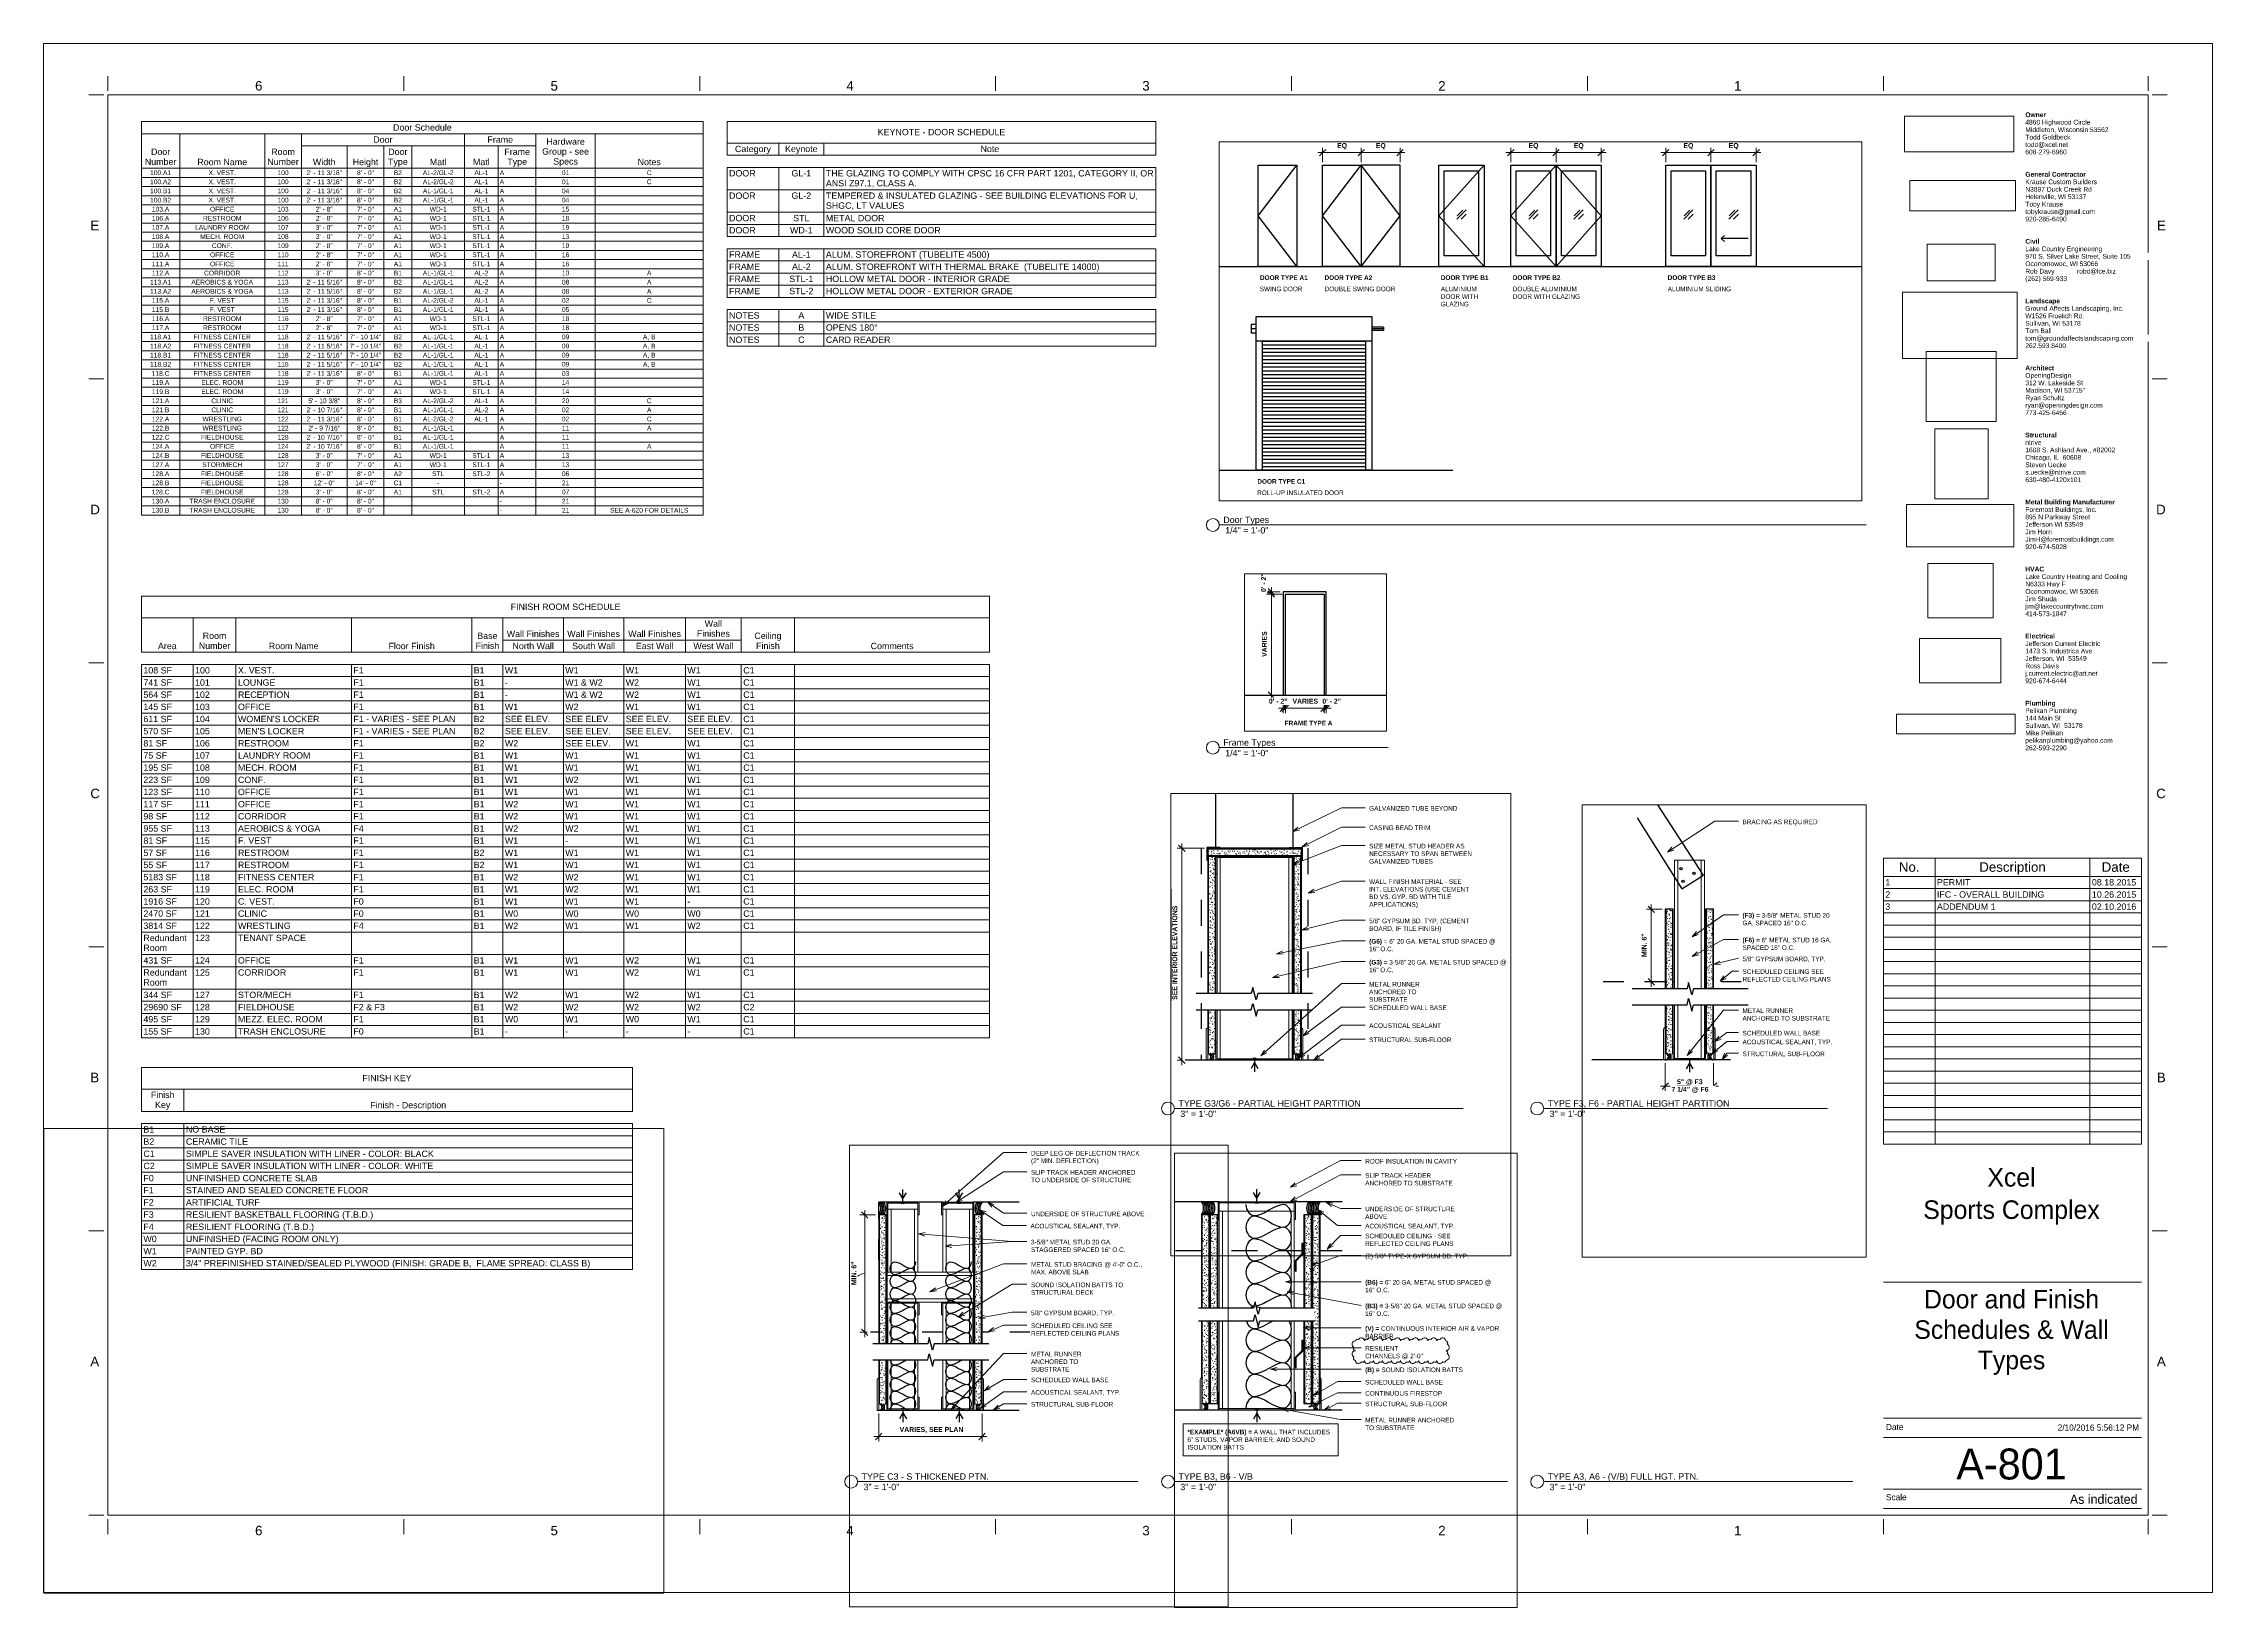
# Paper-space layout 'Layout1' of a CAD drawing. Header units: inches. Extents: x 0 to 42, y -0.3 to 30.
# The model-space entities are those that its viewports show. They can reach past a viewport. Long polylines and large blocks are cut down to what shows.
import ezdxf

# ---------------------------------------------------------------- set-up
doc = ezdxf.new("R2010")
doc.units = ezdxf.units.IN
doc.header["$MEASUREMENT"] = 0
for name, pattern in [('Dash', [0.25, 0.125, -0.125]), ('Hidden 1_8_', [0.1875, 0.125, -0.0625]), ('Overhead 1_16_', [0.101562, 0.0625, -0.039062])]:
    doc.linetypes.add(name, pattern=pattern)
for name, color, linetype, lineweight in [('A-ANNO-DIMS', 211, 'Continuous', 9), ('A-ANNO-DIMS-4', 211, 'Continuous', 9), ('A-ANNO-DIMS-48', 211, 'Continuous', 9), ('A-DETL', 90, 'Continuous', 30), ('A-DETL-GENF', 92, 'Continuous', 30), ('A-DETL-HDLN', 90, 'Hidden 1_8_', 30), ('A-DETL-MEDM', 33, 'Continuous', 30), ('A-DETL-THIN', 151, 'Continuous', 30), ('A-DETL-WIDE', 214, 'Continuous', 30), ('A-FLOR-OVHD', 1, 'Overhead 1_16_', 30), ('G-ANNO-REVC', 71, 'Continuous', 9), ('G-ANNO-SCHD', 231, 'Continuous', 9), ('G-ANNO-TEXT', 231, 'Continuous', 9), ('G-ANNO-TTLB', 6, 'Continuous', 9), ('G-ANNO-TTLB-MEDM', 33, 'Continuous', 20), ('G-ANNO-TTLB-THIN', 151, 'Continuous', 9)]:
    doc.layers.add(name, color=color, linetype=linetype, lineweight=lineweight)
doc.layers.add('G-ANNO-NPLT', color=191, linetype='Continuous', plot=False)
doc.styles.add('Arial_1', font='arial.ttf', dxfattribs={"height": 0.092206})
doc.styles.add('Arial_2', font='arial.ttf', dxfattribs={"height": 0.184412})
doc.styles.add('Arial_3', font='arial.ttf', dxfattribs={"height": 0.122942})
doc.styles.add('Arial_B', font='arialbd.ttf', dxfattribs={"height": 0.380534})
doc.styles.add('Arial_B_1', font='arialbd.ttf', dxfattribs={"height": 4.566403})
doc.styles.add('Century Gothic', font='GOTHIC.TTF', dxfattribs={"height": 0.359278})
doc.styles.add('Century Gothic_1', font='GOTHIC.TTF', dxfattribs={"height": 4.311335})
doc.styles.add('Century Gothic_2', font='GOTHIC.TTF', dxfattribs={"height": 0.119759})
doc.styles.add('Century Gothic_3', font='GOTHIC.TTF', dxfattribs={"height": 0.179639})
doc.styles.add('Century Gothic_4', font='GOTHIC.TTF', dxfattribs={"height": 0.598797})
doc.dimstyles.new('OD_Dimension_-_1_16__Tol_', dxfattribs={"dimscale": 12, "dimtxt": 0.375, "dimasz": 0.041667, "dimexe": 0.03125, "dimexo": 0.020833, "dimgap": 0.020833, "dimtad": 1, "dimdec": 4, "dimrnd": 0.0625, "dimzin": 1, "dimdsep": 46, "dimlunit": 4, "dimtxsty": 'Arial_B', "dimblk1": 'OBLIQUE', "dimblk2": 'OBLIQUE', "dimsah": 1, "dimcen": 0.09, "dimdle": 0.03125, "dimazin": 0, "dimtfac": 1, "dimtdec": 4, "dimtix": 1, "dimtmove": 1, "dimatfit": 3, "dimfxl": 1, "dimtvp": 1, "dimtfill": 1, "dimfrac": 2, "dimtolj": 1, "dimtzin": 0, "dimlwd": 13, "dimlwe": 13, "dimarcsym": 2})
doc.dimstyles.new('OD_Dimension_-_1_16__Tol__1', dxfattribs={"dimscale": 12, "dimtxt": 0.375, "dimasz": 0.041667, "dimexe": 0.03125, "dimexo": 0.020833, "dimgap": 0.020833, "dimtad": 1, "dimdec": 4, "dimrnd": 0.0625, "dimzin": 1, "dimdsep": 46, "dimlunit": 4, "dimtxsty": 'Arial_B', "dimblk1": 'OBLIQUE', "dimblk2": 'OBLIQUE', "dimsah": 1, "dimcen": 0.09, "dimdle": 0.03125, "dimazin": 0, "dimtfac": 1, "dimtdec": 4, "dimtix": 1, "dimtmove": 0, "dimatfit": 3, "dimfxl": 1, "dimtvp": 1, "dimtfill": 1, "dimfrac": 2, "dimtolj": 1, "dimtzin": 0, "dimlwd": 13, "dimlwe": 13, "dimarcsym": 2})
doc.dimstyles.new('OD_Dimension_-_1_16__Tol__2', dxfattribs={"dimscale": 12, "dimtxt": 4.5, "dimasz": 0.5, "dimexe": 0.375, "dimexo": 0.25, "dimgap": 0.25, "dimtad": 1, "dimdec": 4, "dimrnd": 0.0625, "dimzin": 1, "dimdsep": 46, "dimlunit": 4, "dimtxsty": 'Arial_B_1', "dimblk1": 'OBLIQUE', "dimblk2": 'OBLIQUE', "dimsah": 1, "dimcen": 0.09, "dimdle": 0.375, "dimazin": 0, "dimtfac": 1, "dimtdec": 4, "dimtix": 1, "dimtmove": 0, "dimatfit": 3, "dimfxl": 1, "dimtvp": 1, "dimtfill": 1, "dimfrac": 2, "dimtolj": 1, "dimtzin": 0, "dimlwd": 13, "dimlwe": 13, "dimarcsym": 2})
doc.dimstyles.new('OD_Dimension_-_1_16__Tol__3', dxfattribs={"dimscale": 12, "dimtxt": 4.5, "dimasz": 0.5, "dimexe": 0.375, "dimexo": 0.25, "dimgap": 0.25, "dimtad": 1, "dimdec": 4, "dimrnd": 0.0625, "dimzin": 1, "dimdsep": 46, "dimlunit": 4, "dimtxsty": 'Arial_B_1', "dimblk1": 'OBLIQUE', "dimblk2": 'OBLIQUE', "dimsah": 1, "dimcen": 0.09, "dimdle": 0.375, "dimazin": 0, "dimtfac": 1, "dimtdec": 4, "dimtix": 1, "dimtmove": 1, "dimatfit": 3, "dimfxl": 1, "dimtvp": 1, "dimtfill": 1, "dimfrac": 2, "dimtolj": 1, "dimtzin": 0, "dimlwd": 13, "dimlwe": 13, "dimarcsym": 2})
doc.dimstyles.new('OD_Dimension_-_1_16__Tol__4', dxfattribs={"dimscale": 12, "dimtxt": 0.375, "dimasz": 0.041667, "dimexe": 0.03125, "dimexo": 0.020833, "dimgap": 0.020833, "dimtad": 1, "dimdec": 4, "dimrnd": 0.0625, "dimzin": 1, "dimdsep": 46, "dimlunit": 4, "dimtxsty": 'Arial_B', "dimblk1": 'OBLIQUE', "dimblk2": 'OBLIQUE', "dimsah": 1, "dimcen": 0.09, "dimdle": 0.03125, "dimazin": 0, "dimtfac": 1, "dimtdec": 4, "dimtix": 1, "dimtmove": 0, "dimatfit": 3, "dimfxl": 1, "dimtvp": 1, "dimtfill": 1, "dimfrac": 2, "dimtolj": 1, "dimtzin": 0, "dimlwd": 13, "dimlwe": 13, "dimarcsym": 2})
doc.dimstyles.new('OD_Dimension_-_1_16__Tol__5', dxfattribs={"dimscale": 12, "dimtxt": 0.375, "dimasz": 0.041667, "dimexe": 0.03125, "dimexo": 0.020833, "dimgap": 0.020833, "dimtad": 1, "dimdec": 4, "dimrnd": 0.0625, "dimzin": 1, "dimdsep": 46, "dimlunit": 4, "dimtxsty": 'Arial_B', "dimblk1": 'OBLIQUE', "dimblk2": 'OBLIQUE', "dimsah": 1, "dimcen": 0.09, "dimdle": 0.03125, "dimazin": 0, "dimtfac": 1, "dimtdec": 4, "dimtix": 1, "dimtmove": 0, "dimatfit": 3, "dimfxl": 1, "dimtvp": 1, "dimtfill": 1, "dimfrac": 2, "dimtolj": 1, "dimtzin": 0, "dimlwd": 13, "dimlwe": 13, "dimarcsym": 2})
doc.dimstyles.new('OD_Dimension_-_1_16__Tol__6', dxfattribs={"dimscale": 12, "dimtxt": 0.375, "dimasz": 0.041667, "dimexe": 0.03125, "dimexo": 0.020833, "dimgap": 0.020833, "dimtad": 1, "dimdec": 4, "dimrnd": 0.0625, "dimzin": 1, "dimdsep": 46, "dimlunit": 4, "dimtxsty": 'Arial_B', "dimblk1": 'OBLIQUE', "dimblk2": 'OBLIQUE', "dimsah": 1, "dimcen": 0.09, "dimdle": 0.03125, "dimazin": 0, "dimtfac": 1, "dimtdec": 4, "dimtix": 1, "dimtmove": 1, "dimatfit": 3, "dimfxl": 1, "dimtvp": 1, "dimtfill": 1, "dimfrac": 2, "dimtolj": 1, "dimtzin": 0, "dimlwd": 13, "dimlwe": 13, "dimarcsym": 2})
picture_1 = doc.add_image_def('image1.png', size_in_pixel=(1125, 1483))
picture_2 = doc.add_image_def('image2.jpg', size_in_pixel=(477, 79))
picture_3 = doc.add_image_def('image3.png', size_in_pixel=(259, 141))
picture_4 = doc.add_image_def('image4.jpg', size_in_pixel=(150, 124))
picture_5 = doc.add_image_def('image5.jpg', size_in_pixel=(309, 122))
picture_6 = doc.add_image_def('image6.jpg', size_in_pixel=(95, 51))
picture_7 = doc.add_image_def('image7.png', size_in_pixel=(388, 225))
picture_8 = doc.add_image_def('image8.jpg', size_in_pixel=(232, 76))
picture_9 = doc.add_image_def('image9.jpg', size_in_pixel=(900, 259))
picture_10 = doc.add_image_def('image10.jpg', size_in_pixel=(939, 939))

# ---------------------------------------------------------------- blocks, each defined once
blk = doc.blocks.new('XCEL - E1 30 x 42 Horizontal - E1 30x42 Horizontal-11829-Door and Finish Schedules _ Wall Types')
at = {"layer": 'G-ANNO-TTLB-MEDM'}
for p, q in [((1.159, 29.014), (0.872, 29.014)), ((1.24, 29.094), (1.24, 29.381)), ((1.24, 29.014), (1.24, 1.514)), ((40.74, 29.014), (1.24, 29.014)), ((6.969, 29.094), (6.969, 29.381)), ((12.698, 29.094), (12.698, 29.381)), ((18.427, 29.094), (18.427, 29.381)), ((24.156, 29.094), (24.156, 29.381)), ((29.885, 29.094), (29.885, 29.381)), ((35.615, 29.094), (35.615, 29.381)), ((40.74, 29.094), (40.74, 29.381)), ((40.74, 29.014), (40.74, 1.514)), ((40.82, 29.014), (41.108, 29.014)), ((1.159, 23.514), (0.872, 23.514)), ((40.82, 23.514), (41.108, 23.514)), ((1.159, 18.014), (0.872, 18.014)), ((40.82, 18.014), (41.108, 18.014)), ((40.615, 14.233), (35.615, 14.233)), ((1.159, 12.514), (0.872, 12.514)), ((40.82, 12.514), (41.108, 12.514)), ((1.159, 7.014), (0.872, 7.014)), ((40.82, 7.014), (41.108, 7.014)), ((35.615, 6.02), (40.615, 6.02)), ((1.159, 1.514), (0.872, 1.514)), ((1.24, 1.514), (40.74, 1.514)), ((1.24, 1.433), (1.24, 1.146)), ((6.969, 1.433), (6.969, 1.146)), ((12.698, 1.433), (12.698, 1.146)), ((18.427, 1.433), (18.427, 1.146)), ((24.156, 1.433), (24.156, 1.146)), ((29.885, 1.433), (29.885, 1.146)), ((40.615, 1.639), (35.615, 1.639)), ((35.615, 1.433), (35.615, 1.146)), ((40.74, 1.433), (40.74, 1.146)), ((40.82, 1.514), (41.108, 1.514))]:
    blk.add_line(p, q, dxfattribs=at)
at = {"layer": 'G-ANNO-TTLB-THIN'}
for p, q in [((-0.01, 30.014), (41.99, 30.014)), ((-0.01, 0.014), (-0.01, 30.014)), ((41.99, 0.014), (41.99, 30.014)), ((35.615, 3.389), (40.615, 3.389)), ((35.615, 3.014), (40.615, 3.014)), ((35.615, 2.014), (40.615, 2.014)), ((-0.01, 0.014), (41.99, 0.014))]:
    blk.add_line(p, q, dxfattribs=at)
at = {"layer": 'G-ANNO-TTLB', "char_height": 0.09221, "attachment_point": 1, "line_spacing_factor": 0.938532, "style": 'Arial_1', "bg_fill": 3, "box_fill_scale": 1.25, "bg_fill_color": 0, "bg_fill_transparency": 0}
for s, insert, width in [('\\fArial|b1|i0|c0|p34|;Civil', (38.363, 26.225), 0.28768), ('\\fArial|b1|i0|c0|p34|;Structural', (38.363, 22.475), 0.64856), ('\\fArial|b1|i0|c0|p34|;HVAC', (38.363, 19.879), 0.41876), ('\\fArial|b1|i0|c0|p34|;Electrical', (38.363, 18.581), 0.61622)]:
    blk.add_mtext(s, dxfattribs=dict(at, insert=insert, width=width))
at = {"layer": 'G-ANNO-TTLB'}
image = blk.add_image(picture_8, insert=(36.024, 27.911), size_in_units=(2.118, 0.694), dxfattribs=at)
image.dxf.flags = 7
image = blk.add_image(picture_9, insert=(36.126, 26.77), size_in_units=(2.048, 0.589), dxfattribs=at)
image.dxf.flags = 7
image = blk.add_image(picture_6, insert=(36.46, 25.417), size_in_units=(1.319, 0.708), dxfattribs=at)
image.dxf.flags = 7
image = blk.add_image(picture_7, insert=(35.988, 23.91), size_in_units=(2.218, 1.286), dxfattribs=at)
image.dxf.flags = 7
image = blk.add_image(picture_10, insert=(36.444, 22.689), size_in_units=(1.358, 1.358), dxfattribs=at)
image.dxf.flags = 7
image = blk.add_image(picture_1, insert=(36.612, 21.192), size_in_units=(1.03, 1.357), dxfattribs=at)
image.dxf.flags = 7
image = blk.add_image(picture_5, insert=(36.062, 20.262), size_in_units=(2.078, 0.821), dxfattribs=at)
image.dxf.flags = 7
image = blk.add_image(picture_4, insert=(36.474, 18.891), size_in_units=(1.268, 1.049), dxfattribs=at)
image.dxf.flags = 7
image = blk.add_image(picture_3, insert=(36.315, 17.631), size_in_units=(1.574, 0.857), dxfattribs=at)
image.dxf.flags = 7
image = blk.add_image(picture_2, insert=(35.866, 16.643), size_in_units=(2.303, 0.381), dxfattribs=at)
image.dxf.flags = 7
at = {"layer": 'G-ANNO-TTLB', "bg_fill": 3, "box_fill_scale": 1.25, "bg_fill_color": 0, "bg_fill_transparency": 0}
for s, insert, char_height, width, attachment_point, line_spacing_factor, style in [('6', (4.088, 29.283), 0.184, 0.171, 1, 0.938532, 'Arial_2'), ('5', (9.809, 29.283), 0.184, 0.171, 1, 0.938532, 'Arial_2'), ('4', (15.538, 29.283), 0.184, 0.171, 1, 0.938532, 'Arial_2'), ('3', (21.267, 29.283), 0.184, 0.171, 1, 0.938532, 'Arial_2'), ('2', (26.996, 29.283), 0.184, 0.171, 1, 0.938532, 'Arial_2'), ('1', (32.725, 29.283), 0.184, 0.171, 1, 0.938532, 'Arial_2'), ('\\fArial|b1|i0|c0|p34|;Owner', (38.363, 28.677), 0.09221, 0.44259, 1, 0.938532, 'Arial_1'), ('\\fArial|b1|i0|c0|p34|;General Contractor', (38.363, 27.523), 0.09221, 1.28521, 1, 0.938532, 'Arial_1'), ('E', (0.898, 26.579), 0.184, 0.20475, 1, 0.938532, 'Arial_2'), ('E', (41.082, 26.579), 0.184, 0.20475, 3, 0.938532, 'Arial_2'), ('Lake Country Engineering', (38.363, 26.081), 0.09221, 1.74142, 1, 0.938532, 'Arial_1'), ('\\fArial|b1|i0|c0|p34|;Landscape', (38.363, 25.071), 0.09221, 0.73708, 1, 0.938532, 'Arial_1'), ('\\fArial|b1|i0|c0|p34|;Architect', (38.363, 23.773), 0.09221, 0.59069, 1, 0.938532, 'Arial_1'), ('ntrive', (38.363, 22.331), 0.0922, 0.37109, 1, 0.938532, 'Arial_1'), ('D', (0.898, 21.079), 0.184, 0.2205, 1, 0.938532, 'Arial_2'), ('\\fArial|b1|i0|c0|p34|;Metal Building Manufacturer', (38.363, 21.177), 0.09221, 1.8793, 1, 0.938532, 'Arial_1'), ('D', (41.082, 21.079), 0.184, 0.2205, 3, 0.938532, 'Arial_2'), ('Lake Country Heating and Cooling', (38.363, 19.734), 0.09221, 2.30317, 1, 0.938532, 'Arial_1'), ('Jefferson Current Electric', (38.363, 18.436), 0.09221, 1.71418, 1, 0.938532, 'Arial_1'), ('\\fArial|b1|i0|c0|p34|;Plumbing', (38.363, 17.283), 0.09221, 0.62814, 1, 0.938532, 'Arial_1'), ('C', (0.898, 15.579), 0.184, 0.2205, 1, 0.938532, 'Arial_2'), ('C', (41.082, 15.579), 0.184, 0.2205, 3, 0.938532, 'Arial_2'), ('B', (0.898, 10.079), 0.184, 0.20475, 1, 0.938532, 'Arial_2'), ('B', (41.082, 10.079), 0.184, 0.20475, 3, 0.938532, 'Arial_2'), ('A', (0.898, 4.579), 0.184, 0.20475, 1, 0.938532, 'Arial_2'), ('A', (41.082, 4.579), 0.184, 0.20475, 3, 0.938532, 'Arial_2'), ('Date', (35.665, 3.278), 0.1198, 0.4725, 1, 0.984117, 'Century Gothic_2'), ('Scale', (35.665, 1.919), 0.1198, 0.5265, 1, 0.984117, 'Century Gothic_2'), ('6', (4.088, 1.304), 0.184, 0.171, 1, 0.938532, 'Arial_2'), ('5', (9.809, 1.304), 0.184, 0.171, 1, 0.938532, 'Arial_2'), ('4', (15.538, 1.304), 0.184, 0.171, 1, 0.938532, 'Arial_2'), ('3', (21.267, 1.304), 0.184, 0.171, 1, 0.938532, 'Arial_2'), ('2', (26.996, 1.304), 0.184, 0.171, 1, 0.938532, 'Arial_2'), ('1', (32.725, 1.304), 0.184, 0.171, 1, 0.938532, 'Arial_2')]:
    blk.add_mtext(s, dxfattribs=dict(at, insert=insert, char_height=char_height, width=width, attachment_point=attachment_point, line_spacing_factor=line_spacing_factor, style=style))
at = {"layer": 'G-ANNO-TTLB', "char_height": 0.09221, "attachment_point": 1, "line_spacing_factor": 0.938532, "style": 'Arial_1', "bg_fill": 3, "box_fill_scale": 1.25, "bg_fill_color": 0, "bg_fill_transparency": 0}
for s, insert, width in [('4860 Highwood Circle', (38.363, 28.533), 1.47416), ('Krause Custom Builders', (38.363, 27.379), 1.63077), ('970 S. Silver Lake Street, Suite 105', (38.363, 25.936), 2.39509), ('Ground Affects Landscaping, Inc.', (38.363, 24.927), 2.24019), ('OpeningDesign', (38.363, 23.629), 1.03838), ('1608 S. Ashland Ave., #82002', (38.363, 22.186), 2.03762), ('Foremost Buildings, Inc.', (38.363, 21.033), 1.62396), ('N6333 Hwy F', (38.363, 19.59), 0.90901), ('1473 S. Industrica Ave', (38.363, 18.292), 1.52183), ('Pelikan Plumbing', (38.363, 17.138), 1.16605)]:
    blk.add_mtext(s, dxfattribs=dict(at, insert=insert, width=width))
for s, insert, width in [('Middleton, Wisconsin 53562', (38.363, 28.388), 1.89633), ('N3897 Duck Creek Rd', (38.363, 27.234), 1.51161), ('Oconomowoc, WI 53066', (38.363, 25.792), 1.65971), ('W1526 Froelich Rd.', (38.363, 24.783), 1.34309), ('312 W. Lakeside St', (38.363, 23.484), 1.31926), ('Chicago, IL  60608', (38.363, 22.042), 1.26649), ('895 N Parkway Street', (38.363, 20.888), 1.46565), ('Oconomowoc, WI 53066', (38.363, 19.446), 1.65971), ('Jefferson, WI  53549', (38.363, 18.148), 1.40778), ('144 Main St', (38.363, 16.994), 0.80347)]:
    blk.add_mtext(s, dxfattribs=dict(at, insert=insert, width=width))
at = {"layer": 'G-ANNO-TTLB', "attachment_point": 1, "line_spacing_factor": 0.938532, "style": 'Arial_1', "bg_fill": 3, "box_fill_scale": 1.25, "bg_fill_color": 0, "bg_fill_transparency": 0}
for s, insert, char_height, width in [('Todd Goldbeck', (38.363, 28.244), 0.09221, 1.02306), ('Helenville, WI 53137', (38.363, 27.09), 0.09221, 1.39416), ('Rob Davy', (38.363, 25.648), 0.0922, 0.66048), ('robd@lce.biz', (39.363, 25.648), 0.09221, 0.88178), ('Sullivan, WI 53178', (38.363, 24.638), 0.09221, 1.26819), ('Madison, WI 53715"', (38.363, 23.34), 0.09221, 1.36181), ('Steven Uecke', (38.363, 21.898), 0.09221, 0.94135), ('Jefferson WI 53549', (38.363, 20.744), 0.09221, 1.32266), ('Jim Shuda', (38.363, 19.302), 0.0922, 0.71325), ('Ross Davis', (38.363, 18.004), 0.0922, 0.76772), ('Sullivan, WI  53178', (38.363, 16.85), 0.09221, 1.31075)]:
    blk.add_mtext(s, dxfattribs=dict(at, insert=insert, char_height=char_height, width=width))
for s, insert, char_height, width in [('todd@xcel.net', (38.363, 28.1), 0.09221, 0.96859), ('Toby Krause', (38.363, 26.946), 0.09221, 0.85284), ('(262) 569-933', (38.363, 25.504), 0.09221, 0.94646), ('Tom Ball', (38.363, 24.494), 0.0922, 0.59579), ('Ryan Schultz', (38.363, 23.196), 0.09221, 0.88518), ('s.uecke@ntrive.com', (38.363, 21.754), 0.09221, 1.37543), ('Jim Horn', (38.363, 20.6), 0.0922, 0.60601), ('jim@lakecountryhvac.com', (38.363, 19.158), 0.09221, 1.76695), ('j.current.electric@att.net', (38.363, 17.859), 0.09221, 1.64609), ('Mike Pelikan', (38.363, 16.706), 0.09221, 0.85624)]:
    blk.add_mtext(s, dxfattribs=dict(at, insert=insert, char_height=char_height, width=width))
at = {"layer": 'G-ANNO-TTLB', "char_height": 0.09221, "attachment_point": 1, "line_spacing_factor": 0.938532, "style": 'Arial_1', "bg_fill": 3, "box_fill_scale": 1.25, "bg_fill_color": 0, "bg_fill_transparency": 0}
for s, insert, width in [('608-279-6960', (38.363, 27.956), 0.93625), ('tobykrause@gmail.com', (38.363, 26.802), 1.57971), ('tom@groundaffectslandscaping.com', (38.363, 24.35), 2.45808), ('ryan@openingdesign.com', (38.363, 23.052), 1.75163), ('630-480-4120x101', (38.363, 21.609), 1.26308), ('JimH@foremostbuildings.com', (38.363, 20.456), 2.01378), ('414-573-1047', (38.363, 19.013), 0.93625), ('920-674-6444', (38.363, 17.715), 0.93625), ('pelikanplumbing@yahoo.com', (38.363, 16.561), 1.97804)]:
    blk.add_mtext(s, dxfattribs=dict(at, insert=insert, width=width))
for s, insert, width in [('920-285-6490', (38.363, 26.658), 0.93625), ('262.593.8400', (38.363, 24.206), 0.91923), ('773-425-6456', (38.363, 22.908), 0.93625), ('920-674-5028', (38.363, 20.311), 0.93625), ('262-593-2290', (38.363, 16.417), 0.93625)]:
    blk.add_mtext(s, dxfattribs=dict(at, insert=insert, width=width))
blk = doc.blocks.new('Viewport - No Number-1416171-Door and Finish Schedules _ Wall Types')
at = {"layer": 'G-ANNO-TTLB'}
for start, end in [(0, 180), (180, 360)]:
    blk.add_arc((-0.125, 0), 0.125, start, end, dxfattribs=at)
blk = doc.blocks.new('LGF - C Studs-Side1 - 6_ 2-1415923-TYPE B3_ B6 - V_B')
at = {"layer": 'A-DETL-GENF', "lineweight": 9}
for p, q in [((6.79, 5.813), (1.281, 5.813)), ((14.647, 5.813), (7.79, 5.813)), ((15.288, 0), (15.288, 5.813)), ((0, 5.563), (6.79, 5.563)), ((7.79, 5.563), (15.288, 5.563)), ((6.79, 0.25), (0, 0.25)), ((1.281, 0), (6.79, 0)), ((15.288, 0.25), (7.79, 0.25)), ((7.79, 0), (14.647, 0))]:
    blk.add_line(p, q, dxfattribs=at)
blk = doc.blocks.new('Caulking-Section - 1_2_-1415913-TYPE B3_ B6 - V_B')
at = {"layer": 'A-DETL-GENF', "lineweight": 9}
for centre, radius, start, end in [((0.125, 0.25), 0.271, 292.6199, 67.3801), ((0.063, 0.25), 0.417, 323.1301, 36.8699), ((-0.25, 0.25), 0.771, 341.0754, 18.9246)]:
    blk.add_arc(centre, radius, start, end, dxfattribs=at)
at = {"layer": 'A-DETL-MEDM'}
blk.add_arc((0.063, 0.25), 0.25, 270, 90, dxfattribs=at)
blk = doc.blocks.new('Caulking-Section - 1_2_-1412869-TYPE B3_ B6 - V_B')
at = {"layer": 'A-DETL-GENF', "lineweight": 9}
for centre, radius, start, end in [((0.125, -0.25), 0.271, 292.6199, 67.3801), ((0.063, -0.25), 0.417, 323.1301, 36.8699), ((-0.25, -0.25), 0.771, 341.0754, 18.9246)]:
    blk.add_arc(centre, radius, start, end, dxfattribs=at)
at = {"layer": 'A-DETL-MEDM'}
blk.add_arc((0.063, -0.25), 0.25, 270, 90, dxfattribs=at)
blk = doc.blocks.new('Gypsum Wallboard-Section2 - 5_8_ 2-1416614-TYPE B3_ B6 - V_B')
at = {"layer": 'A-DETL-GENF', "lineweight": 9}
h = blk.add_hatch(dxfattribs=at)
h.set_pattern_fill('FP_3', color=256, style=0, pattern_type=2)
h.set_pattern_definition([(270, (-41.814, 97.105), (0.16, -0.64), [0.053, -0.427, 0.053, -0.427, -2.56]), (270, (-41.814, 97.105), (0.16, -0.64), [-0.96, 0.053, -0.907, 0.053, -0.427, -1.12]), (270, (-41.814, 97.105), (0.16, -0.64), [-2.4, 0.053, -0.267, 0.053, -0.747]), (30, (-41.734, 96.865), (0.47425626, 0.45856406), [0.053, -0.427, 0.053, -0.427, -2.56]), (30, (-41.734, 96.865), (0.47425626, 0.45856406), [-0.96, 0.053, -0.907, 0.053, -0.427, -1.12]), (30, (-41.734, 96.865), (0.47425626, 0.45856406), [-2.4, 0.053, -0.267, 0.053, -0.747]), (150, (-41.414, 96.785), (-0.63425626, 0.18143594), [0.053, -0.427, 0.053, -0.427, -2.56]), (150, (-41.414, 96.785), (-0.63425626, 0.18143594), [-0.96, 0.053, -0.907, 0.053, -0.427, -1.12]), (150, (-41.414, 96.785), (-0.63425626, 0.18143594), [-2.4, 0.053, -0.267, 0.053, -0.747])])
h.paths.add_polyline_path([(0, -0.625), (6.407, -0.625), (6.407, 0), (1.996, 0), (2, -0.031), (0, -0.031)], flags=0)
h.paths.add_polyline_path([(7.407, -0.625), (14.639, -0.625), (14.639, 0), (7.407, 0), (7.407, -0.031)], flags=0)
for p, q in [((0, -0.062), (6.407, -0.062)), ((7.407, -0.062), (14.639, -0.062)), ((0, -0.563), (6.407, -0.563)), ((7.407, -0.563), (14.639, -0.563))]:
    blk.add_line(p, q, dxfattribs=at)
at = {"layer": 'A-DETL-MEDM'}
for p, q in [((6.407, 0), (1.996, 0)), ((14.639, 0), (7.407, 0)), ((14.639, -0.625), (14.639, 0)), ((0, -0.031), (0, -0.625)), ((0, -0.625), (6.407, -0.625)), ((7.407, -0.625), (14.639, -0.625))]:
    blk.add_line(p, q, dxfattribs=at)
blk = doc.blocks.new('Channel Studs-Section1 - 6_ 2-1415917-TYPE B3_ B6 - V_B')
at = {"layer": 'A-DETL-GENF'}
blk.add_hatch(color=256, dxfattribs=at).paths.add_polyline_path([(-0.772, 2.235), (-0.797, 2.232), (-0.819, 2.222), (-0.839, 2.207), (-0.854, 2.188), (-0.863, 2.165), (-0.866, 2.141), (-0.866, 0.86), (-0.772, 0.86), (-0.772, 2.141), (5.04, 2.141), (5.04, 0.86), (5.134, 0.86), (5.134, 2.141), (5.131, 2.165), (5.121, 2.188), (5.106, 2.207), (5.087, 2.222), (5.064, 2.232), (5.04, 2.235), (1.873, 2.235)], flags=0)
at = {"layer": 'A-DETL-GENF', "lineweight": 9}
for p, q in [((-0.866, 2.141), (-0.866, 0.86)), ((5.04, 2.235), (-0.772, 2.235)), ((-0.772, 0.86), (-0.772, 2.141)), ((-0.772, 2.141), (5.04, 2.141)), ((5.04, 2.141), (5.04, 0.86)), ((5.134, 0.86), (5.134, 2.141)), ((-0.866, 0.86), (-0.772, 0.86)), ((5.04, 0.86), (5.134, 0.86))]:
    blk.add_line(p, q, dxfattribs=at)
for centre, radius, start, end in [((-0.772, 2.141), 0.0937, 90, 180), ((5.04, 2.141), 0.0938, 0, 90)]:
    blk.add_arc(centre, radius, start, end, dxfattribs=at)
blk = doc.blocks.new('Channel Studs-Section1 - 6_ 2-1412888-TYPE B3_ B6 - V_B')
at = {"layer": 'A-DETL-GENF'}
blk.add_hatch(color=256, dxfattribs=at).paths.add_polyline_path([(5.134, -0.86), (5.04, -0.86), (5.04, -2.141), (-0.772, -2.141), (-0.772, -0.86), (-0.866, -0.86), (-0.866, -2.141), (-0.863, -2.165), (-0.854, -2.188), (-0.839, -2.207), (-0.819, -2.222), (-0.797, -2.232), (-0.772, -2.235), (5.04, -2.235), (5.064, -2.232), (5.087, -2.222), (5.106, -2.207), (5.121, -2.188), (5.131, -2.165), (5.134, -2.141)], flags=0)
at = {"layer": 'A-DETL-GENF', "lineweight": 9}
for p, q in [((-0.772, -0.86), (-0.866, -0.86)), ((-0.866, -0.86), (-0.866, -2.141)), ((-0.772, -2.141), (-0.772, -0.86)), ((5.134, -0.86), (5.04, -0.86)), ((5.04, -0.86), (5.04, -2.141)), ((5.134, -2.141), (5.134, -0.86)), ((5.04, -2.141), (-0.772, -2.141)), ((-0.772, -2.235), (5.04, -2.235))]:
    blk.add_line(p, q, dxfattribs=at)
for centre, start, end in [((-0.772, -2.141), 180, 270), ((5.04, -2.141), 270, 0)]:
    blk.add_arc(centre, 0.0938, start, end, dxfattribs=at)
blk = doc.blocks.new('Resilient Flat Base-Section - 2 1_2_-1412866-TYPE B3_ B6 - V_B')
at = {"layer": 'A-DETL-GENF', "lineweight": 9}
for p, q in [((-1.166, -2.266), (-1.166, 0.109)), ((-1.291, -1.766), (-1.291, -2.266)), ((-1.291, -2.266), (-1.166, -2.266))]:
    blk.add_line(p, q, dxfattribs=at)
blk.add_arc((-1.291, 0.109), 0.125, 360, 75, dxfattribs=at)
blk = doc.blocks.new('Resilient Flat Base-Section - 2 1_2_-1415914-TYPE B3_ B6 - V_B')
at = {"layer": 'A-DETL-GENF', "lineweight": 9}
for p, q in [((-1.291, -0.234), (-1.291, 2.266)), ((-1.291, 2.266), (-1.166, 2.266)), ((-1.166, 2.266), (-1.166, -0.109))]:
    blk.add_line(p, q, dxfattribs=at)
blk.add_arc((-1.291, -0.109), 0.125, 270, 0, dxfattribs=at)
blk = doc.blocks.new('Gypsum Wallboard-Section2 - 5_8_ 2-V1-TYPE B3_ B6 - V_B')
at = {"layer": 'A-DETL-GENF', "lineweight": 9}
h = blk.add_hatch(dxfattribs=at)
h.set_pattern_fill('FP_4', color=256, style=0, pattern_type=2)
h.set_pattern_definition([(270, (-41.814, 97.744), (0.16, -0.64), [0.053, -0.427, 0.053, -0.427, -2.56]), (270, (-41.814, 97.744), (0.16, -0.64), [-0.96, 0.053, -0.907, 0.053, -0.427, -1.12]), (270, (-41.814, 97.744), (0.16, -0.64), [-2.4, 0.053, -0.267, 0.053, -0.747]), (30, (-41.734, 97.504), (0.47425626, 0.45856406), [0.053, -0.427, 0.053, -0.427, -2.56]), (30, (-41.734, 97.504), (0.47425626, 0.45856406), [-0.96, 0.053, -0.907, 0.053, -0.427, -1.12]), (30, (-41.734, 97.504), (0.47425626, 0.45856406), [-2.4, 0.053, -0.267, 0.053, -0.747]), (150, (-41.414, 97.424), (-0.63425626, 0.18143594), [0.053, -0.427, 0.053, -0.427, -2.56]), (150, (-41.414, 97.424), (-0.63425626, 0.18143594), [-0.96, 0.053, -0.907, 0.053, -0.427, -1.12]), (150, (-41.414, 97.424), (-0.63425626, 0.18143594), [-2.4, 0.053, -0.267, 0.053, -0.747])])
h.paths.add_polyline_path([(0, -0.625), (6.407, -0.625), (6.407, 0), (0, 0)], flags=0)
h.paths.add_polyline_path([(7.407, 0), (7.407, -0.625), (14.639, -0.625), (14.639, 0), (10.606, 0)], flags=0)
for p, q in [((0, -0.062), (6.407, -0.062)), ((7.407, -0.062), (14.639, -0.062)), ((0, -0.563), (6.407, -0.563)), ((7.407, -0.563), (14.639, -0.563))]:
    blk.add_line(p, q, dxfattribs=at)
at = {"layer": 'A-DETL-MEDM'}
for p, q in [((6.407, 0), (0, 0)), ((0, 0), (0, -0.625)), ((14.639, 0), (7.407, 0)), ((14.639, -0.625), (14.639, 0)), ((0, -0.625), (6.407, -0.625)), ((7.407, -0.625), (14.639, -0.625))]:
    blk.add_line(p, q, dxfattribs=at)
blk = doc.blocks.new('Gypsum Wallboard-Section2 - 5_8_ 2-V2-TYPE B3_ B6 - V_B')
at = {"layer": 'A-DETL-GENF', "lineweight": 9}
h = blk.add_hatch(dxfattribs=at)
h.set_pattern_fill('FP_5', color=256, style=0, pattern_type=2)
h.set_pattern_definition([(270, (-41.814, 105.042), (0.16, -0.64), [0.053, -0.427, 0.053, -0.427, -2.56]), (270, (-41.814, 105.042), (0.16, -0.64), [-0.96, 0.053, -0.907, 0.053, -0.427, -1.12]), (270, (-41.814, 105.042), (0.16, -0.64), [-2.4, 0.053, -0.267, 0.053, -0.747]), (30, (-41.734, 104.802), (0.47425626, 0.45856406), [0.053, -0.427, 0.053, -0.427, -2.56]), (30, (-41.734, 104.802), (0.47425626, 0.45856406), [-0.96, 0.053, -0.907, 0.053, -0.427, -1.12]), (30, (-41.734, 104.802), (0.47425626, 0.45856406), [-2.4, 0.053, -0.267, 0.053, -0.747]), (150, (-41.414, 104.722), (-0.63425626, 0.18143594), [0.053, -0.427, 0.053, -0.427, -2.56]), (150, (-41.414, 104.722), (-0.63425626, 0.18143594), [-0.96, 0.053, -0.907, 0.053, -0.427, -1.12]), (150, (-41.414, 104.722), (-0.63425626, 0.18143594), [-2.4, 0.053, -0.267, 0.053, -0.747])])
h.paths.add_polyline_path([(0, -0.625), (6.407, -0.625), (6.407, 0), (0, 0)], flags=0)
h.paths.add_polyline_path([(7.407, 0), (7.407, -0.625), (14.639, -0.625), (14.639, 0), (10.606, 0)], flags=0)
for p, q in [((0, -0.062), (6.407, -0.062)), ((7.407, -0.062), (14.639, -0.062)), ((0, -0.563), (6.407, -0.563)), ((7.407, -0.563), (14.639, -0.563))]:
    blk.add_line(p, q, dxfattribs=at)
at = {"layer": 'A-DETL-MEDM'}
for p, q in [((6.407, 0), (0, 0)), ((0, 0), (0, -0.625)), ((14.639, 0), (7.407, 0)), ((14.639, -0.625), (14.639, 0))]:
    blk.add_line(p, q, dxfattribs=at)
blk = doc.blocks.new('Gypsum Wallboard-Section2 - 5_8_ 2-1416526-TYPE B3_ B6 - V_B')
at = {"layer": 'A-DETL-GENF', "lineweight": 9}
h = blk.add_hatch(dxfattribs=at)
h.set_pattern_fill('FP_6', color=256, style=0, pattern_type=2)
h.set_pattern_definition([(270, (-41.814, 106.292), (0.16, -0.64), [0.053, -0.427, 0.053, -0.427, -2.56]), (270, (-41.814, 106.292), (0.16, -0.64), [-0.96, 0.053, -0.907, 0.053, -0.427, -1.12]), (270, (-41.814, 106.292), (0.16, -0.64), [-2.4, 0.053, -0.267, 0.053, -0.747]), (30, (-41.734, 106.052), (0.47425626, 0.45856406), [0.053, -0.427, 0.053, -0.427, -2.56]), (30, (-41.734, 106.052), (0.47425626, 0.45856406), [-0.96, 0.053, -0.907, 0.053, -0.427, -1.12]), (30, (-41.734, 106.052), (0.47425626, 0.45856406), [-2.4, 0.053, -0.267, 0.053, -0.747]), (150, (-41.414, 105.972), (-0.63425626, 0.18143594), [0.053, -0.427, 0.053, -0.427, -2.56]), (150, (-41.414, 105.972), (-0.63425626, 0.18143594), [-0.96, 0.053, -0.907, 0.053, -0.427, -1.12]), (150, (-41.414, 105.972), (-0.63425626, 0.18143594), [-2.4, 0.053, -0.267, 0.053, -0.747])])
h.paths.add_polyline_path([(0, 0.394), (0, 0), (14.639, 0), (14.639, 0.625), (7.407, 0.625), (7.407, 0.425), (6.923, 0.425), (6.923, 0.394), (6.407, 0.394), (6.407, 0.625), (0, 0.625)], flags=0)
for p, q in [((0, 0.563), (6.407, 0.563)), ((7.407, 0.563), (14.639, 0.563)), ((0, 0.062), (14.639, 0.062))]:
    blk.add_line(p, q, dxfattribs=at)
at = {"layer": 'A-DETL-MEDM'}
for p, q in [((6.407, 0.625), (0, 0.625)), ((0, 0.625), (0, 0)), ((14.639, 0.625), (7.407, 0.625)), ((14.639, 0), (14.639, 0.625)), ((0, 0), (14.639, 0))]:
    blk.add_line(p, q, dxfattribs=at)
blk = doc.blocks.new('Break Line2 - Break Line 2-1415925-TYPE B3_ B6 - V_B')
at = {"layer": 'A-DETL-GENF'}
for p, q in [((-4.51, 0), (-0.25, 0)), ((-0.25, 0), (-0.125, 0.484)), ((-0.125, 0.484), (0.125, -0.484)), ((0.125, -0.484), (0.25, 0)), ((0.25, 0), (4.521, 0))]:
    blk.add_line(p, q, dxfattribs=at)
blk = doc.blocks.new('Break Line2 - Break Line 2-1415926-TYPE B3_ B6 - V_B')
at = {"layer": 'A-DETL-GENF'}
for p, q in [((-4.49, 0), (-0.25, 0)), ((-0.25, 0), (-0.125, 0.484)), ((-0.125, 0.484), (0.125, -0.484)), ((0.125, -0.484), (0.25, 0)), ((0.25, 0), (4.51, 0))]:
    blk.add_line(p, q, dxfattribs=at)
blk = doc.blocks.new('LGF - C Studs-Side1 - 2 1_2_ 2-1415920-TYPE C3 - S THICKENED PTN_')
at = {"layer": 'A-DETL-GENF', "lineweight": 9}
for p, q in [((3.79, 2.313), (0.906, 2.313)), ((7.272, 2.313), (5.04, 2.313)), ((15.022, 2.313), (10.585, 2.313)), ((15.475, 0), (15.475, 2.313)), ((0, 2.063), (3.79, 2.063)), ((5.04, 2.063), (8.178, 2.063)), ((10.585, 2.063), (15.475, 2.063)), ((3.79, 0.25), (0, 0.25)), ((0.906, 0), (3.79, 0)), ((8.178, 0.25), (5.04, 0.25)), ((5.04, 0), (7.272, 0)), ((15.475, 0.25), (10.585, 0.25)), ((10.585, 0), (15.022, 0))]:
    blk.add_line(p, q, dxfattribs=at)
blk = doc.blocks.new('Gypsum Wallboard-Section2 - 5_8_ 2-1416526-TYPE C3 - S THICKENED PTN_')
at = {"layer": 'A-DETL-GENF', "lineweight": 9}
h = blk.add_hatch(dxfattribs=at)
h.set_pattern_fill('FP_7', color=256, style=0, pattern_type=2)
h.set_pattern_definition([(270, (1.29, 89.372), (0.16, -0.64), [0.053, -0.427, 0.053, -0.427, -2.56]), (270, (1.29, 89.372), (0.16, -0.64), [-0.96, 0.053, -0.907, 0.053, -0.427, -1.12]), (270, (1.29, 89.372), (0.16, -0.64), [-2.4, 0.053, -0.267, 0.053, -0.747]), (30, (1.37, 89.132), (0.47425626, 0.45856406), [0.053, -0.427, 0.053, -0.427, -2.56]), (30, (1.37, 89.132), (0.47425626, 0.45856406), [-0.96, 0.053, -0.907, 0.053, -0.427, -1.12]), (30, (1.37, 89.132), (0.47425626, 0.45856406), [-2.4, 0.053, -0.267, 0.053, -0.747]), (150, (1.69, 89.052), (-0.63425626, 0.18143594), [0.053, -0.427, 0.053, -0.427, -2.56]), (150, (1.69, 89.052), (-0.63425626, 0.18143594), [-0.96, 0.053, -0.907, 0.053, -0.427, -1.12]), (150, (1.69, 89.052), (-0.63425626, 0.18143594), [-2.4, 0.053, -0.267, 0.053, -0.747])])
h.paths.add_polyline_path([(0, 0), (3.407, 0), (3.407, 0.625), (0, 0.625), (0, 0.125)], flags=0)
h.paths.add_polyline_path([(4.657, 0), (14.639, 0), (14.639, 0.625), (4.657, 0.625)], flags=0)
for p, q in [((0, 0.563), (3.407, 0.563)), ((4.657, 0.563), (14.639, 0.563)), ((0, 0.062), (3.407, 0.062)), ((4.657, 0.062), (14.639, 0.062))]:
    blk.add_line(p, q, dxfattribs=at)
at = {"layer": 'A-DETL-MEDM'}
for p, q in [((3.407, 0.625), (2, 0.625)), ((14.639, 0.625), (4.657, 0.625)), ((14.639, 0), (14.639, 0.625)), ((0, 0.125), (0, 0)), ((0.523, 0), (3.407, 0)), ((4.657, 0), (6.889, 0)), ((7.796, 0), (14.639, 0))]:
    blk.add_line(p, q, dxfattribs=at)
blk = doc.blocks.new('Gypsum Wallboard-Section2 - 5_8_ 2-1416614-TYPE C3 - S THICKENED PTN_')
at = {"layer": 'A-DETL-GENF', "lineweight": 9}
h = blk.add_hatch(dxfattribs=at)
h.set_pattern_fill('FP_8', color=256, style=0, pattern_type=2)
h.set_pattern_definition([(270, (1.29, 96.122), (0.16, -0.64), [0.053, -0.427, 0.053, -0.427, -2.56]), (270, (1.29, 96.122), (0.16, -0.64), [-0.96, 0.053, -0.907, 0.053, -0.427, -1.12]), (270, (1.29, 96.122), (0.16, -0.64), [-2.4, 0.053, -0.267, 0.053, -0.747]), (30, (1.37, 95.882), (0.47425626, 0.45856406), [0.053, -0.427, 0.053, -0.427, -2.56]), (30, (1.37, 95.882), (0.47425626, 0.45856406), [-0.96, 0.053, -0.907, 0.053, -0.427, -1.12]), (30, (1.37, 95.882), (0.47425626, 0.45856406), [-2.4, 0.053, -0.267, 0.053, -0.747]), (150, (1.69, 95.802), (-0.63425626, 0.18143594), [0.053, -0.427, 0.053, -0.427, -2.56]), (150, (1.69, 95.802), (-0.63425626, 0.18143594), [-0.96, 0.053, -0.907, 0.053, -0.427, -1.12]), (150, (1.69, 95.802), (-0.63425626, 0.18143594), [-2.4, 0.053, -0.267, 0.053, -0.747])])
h.paths.add_polyline_path([(0, -0.408), (0, -0.625), (3.407, -0.625), (3.407, 0), (0, 0), (0, -0.384)], flags=0)
h.paths.add_polyline_path([(4.657, -0.625), (14.639, -0.625), (14.639, 0), (4.657, 0)], flags=0)
for p, q in [((0, -0.062), (3.407, -0.062)), ((4.657, -0.062), (14.639, -0.062)), ((0, -0.563), (3.407, -0.563)), ((4.657, -0.563), (14.639, -0.563))]:
    blk.add_line(p, q, dxfattribs=at)
at = {"layer": 'A-DETL-MEDM'}
for p, q in [((0, 0), (0, -0.125)), ((3.407, 0), (0.523, 0)), ((6.889, 0), (4.657, 0)), ((14.639, 0), (7.796, 0)), ((14.639, -0.625), (14.639, 0)), ((2, -0.625), (3.407, -0.625)), ((4.657, -0.625), (14.639, -0.625))]:
    blk.add_line(p, q, dxfattribs=at)
blk = doc.blocks.new('Caulking-Section - 5_8_-1412867-TYPE C3 - S THICKENED PTN_')
at = {"layer": 'A-DETL-GENF', "lineweight": 9}
for centre, radius, start, end in [((0.125, -0.25), 0.271, 292.6199, 67.3801), ((0.063, -0.25), 0.417, 323.1301, 36.8699), ((-0.25, -0.25), 0.771, 341.0754, 18.9246)]:
    blk.add_arc(centre, radius, start, end, dxfattribs=at)
at = {"layer": 'A-DETL-MEDM'}
blk.add_arc((0.063, -0.25), 0.25, 270, 90, dxfattribs=at)
blk = doc.blocks.new('Caulking-Section - 1_2_-1415913-TYPE C3 - S THICKENED PTN_')
at = {"layer": 'A-DETL-GENF', "lineweight": 9}
for centre, radius, start, end in [((0.125, 0.25), 0.271, 292.6199, 67.3801), ((0.063, 0.25), 0.417, 323.1301, 36.8699), ((-0.25, 0.25), 0.771, 341.0754, 18.9246)]:
    blk.add_arc(centre, radius, start, end, dxfattribs=at)
at = {"layer": 'A-DETL-MEDM'}
blk.add_arc((0.063, 0.25), 0.25, 270, 90, dxfattribs=at)
blk = doc.blocks.new('Resilient Flat Base-Section - 2 1_2_-1412866-TYPE C3 - S THICKENED PTN_')
at = {"layer": 'A-DETL-GENF', "lineweight": 9}
for p, q in [((-1.291, 0.234), (-1.291, -2.266)), ((-1.166, -2.266), (-1.166, 0.109)), ((-1.291, -2.266), (-1.166, -2.266))]:
    blk.add_line(p, q, dxfattribs=at)
blk.add_arc((-1.291, 0.109), 0.125, 360, 90, dxfattribs=at)
blk = doc.blocks.new('Resilient Flat Base-Section - 2 1_2_-1415914-TYPE C3 - S THICKENED PTN_')
at = {"layer": 'A-DETL-GENF', "lineweight": 9}
for p, q in [((-1.291, -0.234), (-1.291, 2.266)), ((-1.291, 2.266), (-1.166, 2.266)), ((-1.166, 2.266), (-1.166, -0.109))]:
    blk.add_line(p, q, dxfattribs=at)
blk.add_arc((-1.291, -0.109), 0.125, 270, 0, dxfattribs=at)
blk = doc.blocks.new('Channel Studs-Section1 - 2 1_2_ 2-1415921-TYPE C3 - S THICKENED PTN_')
at = {"layer": 'A-DETL-GENF'}
blk.add_hatch(color=256, dxfattribs=at).paths.add_polyline_path([(1.54, 2.235), (-0.772, 2.235), (-0.797, 2.232), (-0.819, 2.222), (-0.839, 2.207), (-0.854, 2.188), (-0.863, 2.165), (-0.866, 2.141), (-0.866, 1.235), (-0.772, 1.235), (-0.772, 2.141), (1.54, 2.141), (1.54, 1.235), (1.634, 1.235), (1.634, 2.141), (1.631, 2.165), (1.621, 2.188), (1.606, 2.207), (1.587, 2.222), (1.564, 2.232)], flags=0)
at = {"layer": 'A-DETL-GENF', "lineweight": 9}
for p, q in [((-0.866, 2.141), (-0.866, 1.235)), ((1.54, 2.235), (-0.772, 2.235)), ((-0.772, 1.235), (-0.772, 2.141)), ((-0.772, 2.141), (1.54, 2.141)), ((1.54, 2.141), (1.54, 1.235)), ((1.634, 1.235), (1.634, 2.141)), ((-0.866, 1.235), (-0.772, 1.235)), ((1.54, 1.235), (1.634, 1.235))]:
    blk.add_line(p, q, dxfattribs=at)
for centre, radius, start, end in [((-0.772, 2.141), 0.0937, 90, 180), ((1.54, 2.141), 0.0938, 0, 90)]:
    blk.add_arc(centre, radius, start, end, dxfattribs=at)
blk = doc.blocks.new('Channel Studs-Section1 - 2 1_2_ 2-1412893-TYPE C3 - S THICKENED PTN_')
at = {"layer": 'A-DETL-GENF'}
blk.add_hatch(color=256, dxfattribs=at).paths.add_polyline_path([(1.54, -1.235), (1.54, -2.141), (-0.772, -2.141), (-0.772, -1.235), (-0.866, -1.235), (-0.866, -2.141), (-0.863, -2.165), (-0.854, -2.188), (-0.839, -2.207), (-0.819, -2.222), (-0.797, -2.232), (-0.772, -2.235), (1.54, -2.235), (1.564, -2.232), (1.587, -2.222), (1.606, -2.207), (1.621, -2.188), (1.631, -2.165), (1.634, -2.141), (1.634, -1.235)], flags=0)
at = {"layer": 'A-DETL-GENF', "lineweight": 9}
for p, q in [((-0.772, -1.235), (-0.866, -1.235)), ((-0.866, -1.235), (-0.866, -2.141)), ((-0.772, -2.141), (-0.772, -1.235)), ((1.634, -1.235), (1.54, -1.235)), ((1.54, -1.235), (1.54, -2.141)), ((1.634, -2.141), (1.634, -1.235)), ((1.54, -2.141), (-0.772, -2.141)), ((-0.772, -2.235), (1.54, -2.235))]:
    blk.add_line(p, q, dxfattribs=at)
for centre, start, end in [((-0.772, -2.141), 180, 270), ((1.54, -2.141), 270, 360)]:
    blk.add_arc(centre, 0.0938, start, end, dxfattribs=at)
blk = doc.blocks.new('Channel Studs-Section1 - 2 1_2_ 2-V3-TYPE C3 - S THICKENED PTN_')
at = {"layer": 'A-DETL-GENF'}
blk.add_hatch(color=256, dxfattribs=at).paths.add_polyline_path([(1.54, -1.235), (1.54, -2.141), (-0.772, -2.141), (-0.772, -1.235), (-0.866, -1.235), (-0.866, -2.141), (-0.863, -2.165), (-0.854, -2.188), (-0.839, -2.207), (-0.819, -2.222), (-0.797, -2.232), (-0.772, -2.235), (1.54, -2.235), (1.564, -2.232), (1.587, -2.222), (1.606, -2.207), (1.621, -2.188), (1.631, -2.165), (1.634, -2.141), (1.634, -1.235)], flags=0)
at = {"layer": 'A-DETL-GENF', "lineweight": 9}
for p, q in [((-0.772, -1.235), (-0.866, -1.235)), ((-0.866, -1.235), (-0.866, -2.141)), ((-0.772, -2.141), (-0.772, -1.235)), ((1.634, -1.235), (1.54, -1.235)), ((1.54, -1.235), (1.54, -2.141)), ((1.634, -2.141), (1.634, -1.235)), ((1.54, -2.141), (-0.772, -2.141))]:
    blk.add_line(p, q, dxfattribs=at)
for centre, start, end in [((-0.772, -2.141), 180, 270), ((1.54, -2.141), 270, 360)]:
    blk.add_arc(centre, 0.0938, start, end, dxfattribs=at)
blk = doc.blocks.new('LGF - C Studs-Side1 - 2 1_2_ 2-1415922-TYPE C3 - S THICKENED PTN_')
at = {"layer": 'A-DETL-GENF', "lineweight": 9}
for p, q in [((6.684, 2.313), (0, 2.313)), ((0, 2.313), (0, 0)), ((6.684, 0), (6.684, 2.313)), ((0, 2.063), (6.684, 2.063)), ((6.684, 0.25), (0, 0.25)), ((0, 0), (6.684, 0))]:
    blk.add_line(p, q, dxfattribs=at)
blk = doc.blocks.new('Break Line2 - Break Line 2-1415915-TYPE C3 - S THICKENED PTN_')
at = {"layer": 'A-DETL-GENF'}
for p, q in [((-4.51, 0), (-0.25, 0)), ((-0.25, 0), (-0.125, 0.484)), ((-0.125, 0.484), (0.125, -0.484)), ((0.125, -0.484), (0.25, 0)), ((0.25, 0), (4.49, 0))]:
    blk.add_line(p, q, dxfattribs=at)
blk = doc.blocks.new('Break Line2 - Break Line 2-1415916-TYPE C3 - S THICKENED PTN_')
at = {"layer": 'A-DETL-GENF'}
for p, q in [((-4.49, 0), (-0.25, 0)), ((-0.25, 0), (-0.125, 0.484)), ((-0.125, 0.484), (0.125, -0.484)), ((0.125, -0.484), (0.25, 0)), ((0.25, 0), (4.51, 0))]:
    blk.add_line(p, q, dxfattribs=at)
blk = doc.blocks.new('LGF - C Studs-Side1 - 6_-1616971-TYPE G3_G6 - PARTIAL HEIGHT PARTITION')
at = {"layer": 'A-DETL-GENF', "lineweight": 9}
for p, q in [((3.79, 5.813), (1.281, 5.813)), ((14.3, 5.813), (5.04, 5.813)), ((0, 5.563), (3.79, 5.563)), ((5.04, 5.563), (15.581, 5.563)), ((3.79, 0.25), (0, 0.25)), ((1.281, 0), (3.79, 0)), ((15.581, 0.25), (5.04, 0.25)), ((5.04, 0), (14.3, 0))]:
    blk.add_line(p, q, dxfattribs=at)
blk = doc.blocks.new('Resilient Flat Base-Section - 2 1_2_-1415914-TYPE G3_G6 - PARTIAL HEIGHT PARTITION')
at = {"layer": 'A-DETL-GENF', "lineweight": 9}
for p, q in [((-1.291, 1.766), (-1.291, 2.266)), ((-1.291, 2.266), (-1.166, 2.266)), ((-1.166, 2.266), (-1.166, -0.109))]:
    blk.add_line(p, q, dxfattribs=at)
blk.add_arc((-1.291, -0.109), 0.125, 270, 0, dxfattribs=at)
blk = doc.blocks.new('Caulking-Section - 1_2_-1415913-TYPE G3_G6 - PARTIAL HEIGHT PARTITION')
at = {"layer": 'A-DETL-GENF', "lineweight": 9}
for centre, radius, start, end in [((0.125, 0.25), 0.271, 292.6199, 67.3801), ((0.063, 0.25), 0.417, 323.1301, 36.8699), ((-0.25, 0.25), 0.771, 341.0754, 18.9246)]:
    blk.add_arc(centre, radius, start, end, dxfattribs=at)
at = {"layer": 'A-DETL-MEDM'}
blk.add_arc((0.063, 0.25), 0.25, 270, 90, dxfattribs=at)
blk = doc.blocks.new('Caulking-Section - 1_2_-1412869-TYPE G3_G6 - PARTIAL HEIGHT PARTITION')
at = {"layer": 'A-DETL-GENF', "lineweight": 9}
for centre, radius, start, end in [((0.125, -0.25), 0.271, 292.6199, 67.3801), ((0.063, -0.25), 0.417, 323.1301, 36.8699), ((-0.25, -0.25), 0.771, 341.0754, 18.9246)]:
    blk.add_arc(centre, radius, start, end, dxfattribs=at)
at = {"layer": 'A-DETL-MEDM'}
blk.add_arc((0.063, -0.25), 0.25, 270, 90, dxfattribs=at)
blk = doc.blocks.new('Gypsum Wallboard-Section2 - 5_8_-1617262-TYPE G3_G6 - PARTIAL HEIGHT PARTITION')
at = {"layer": 'A-DETL-GENF', "lineweight": 9}
h = blk.add_hatch(dxfattribs=at)
h.set_pattern_fill('FP_9', color=256, style=0, pattern_type=2)
h.set_pattern_definition([(270, (950.712, -36.698), (0.16, -0.64), [0.053, -0.427, 0.053, -0.427, -2.56]), (270, (950.712, -36.698), (0.16, -0.64), [-0.96, 0.053, -0.907, 0.053, -0.427, -1.12]), (270, (950.712, -36.698), (0.16, -0.64), [-2.4, 0.053, -0.267, 0.053, -0.747]), (30, (950.792, -36.938), (0.474256258, 0.458564065), [0.053, -0.427, 0.053, -0.427, -2.56]), (30, (950.792, -36.938), (0.474256258, 0.458564065), [-0.96, 0.053, -0.907, 0.053, -0.427, -1.12]), (30, (950.792, -36.938), (0.474256258, 0.458564065), [-2.4, 0.053, -0.267, 0.053, -0.747]), (150, (951.112, -37.018), (-0.634256258, 0.181435935), [0.053, -0.427, 0.053, -0.427, -2.56]), (150, (951.112, -37.018), (-0.634256258, 0.181435935), [-0.96, 0.053, -0.907, 0.053, -0.427, -1.12]), (150, (951.112, -37.018), (-0.634256258, 0.181435935), [-2.4, 0.053, -0.267, 0.053, -0.747])])
h.paths.add_polyline_path([(0, -0.625), (3.407, -0.625), (3.407, 0), (0, 0)], flags=0)
h.paths.add_polyline_path([(4.657, -0.625), (15.292, -0.625), (15.292, 0), (4.657, 0)], flags=0)
for p, q in [((0, -0.062), (3.407, -0.062)), ((4.657, -0.062), (15.292, -0.062)), ((0, -0.563), (3.407, -0.563)), ((4.657, -0.563), (15.292, -0.563))]:
    blk.add_line(p, q, dxfattribs=at)
at = {"layer": 'A-DETL-MEDM'}
for p, q in [((3.407, 0), (0, 0)), ((0, 0), (0, -0.625)), ((15.292, 0), (4.657, 0)), ((0.898, -0.625), (3.407, -0.625)), ((4.657, -0.625), (13.917, -0.625)), ((15.198, -0.625), (15.292, -0.625))]:
    blk.add_line(p, q, dxfattribs=at)
blk = doc.blocks.new('Gypsum Wallboard-Section2 - 5_8_-1617348-TYPE G3_G6 - PARTIAL HEIGHT PARTITION')
at = {"layer": 'A-DETL-GENF', "lineweight": 9}
h = blk.add_hatch(dxfattribs=at)
h.set_pattern_fill('FP_10', color=256, style=0, pattern_type=2)
h.set_pattern_definition([(270, (950.712, -30.073), (0.16, -0.64), [0.053, -0.427, 0.053, -0.427, -2.56]), (270, (950.712, -30.073), (0.16, -0.64), [-0.96, 0.053, -0.907, 0.053, -0.427, -1.12]), (270, (950.712, -30.073), (0.16, -0.64), [-2.4, 0.053, -0.267, 0.053, -0.747]), (30, (950.792, -30.313), (0.474256258, 0.458564065), [0.053, -0.427, 0.053, -0.427, -2.56]), (30, (950.792, -30.313), (0.474256258, 0.458564065), [-0.96, 0.053, -0.907, 0.053, -0.427, -1.12]), (30, (950.792, -30.313), (0.474256258, 0.458564065), [-2.4, 0.053, -0.267, 0.053, -0.747]), (150, (951.112, -30.393), (-0.634256258, 0.181435935), [0.053, -0.427, 0.053, -0.427, -2.56]), (150, (951.112, -30.393), (-0.634256258, 0.181435935), [-0.96, 0.053, -0.907, 0.053, -0.427, -1.12]), (150, (951.112, -30.393), (-0.634256258, 0.181435935), [-2.4, 0.053, -0.267, 0.053, -0.747])])
h.paths.add_polyline_path([(0, 0), (0, -0.625), (3.407, -0.625), (3.407, 0), (0.898, 0)], flags=0)
h.paths.add_polyline_path([(4.657, -0.625), (15.292, -0.625), (15.292, 0), (4.657, 0)], flags=0)
for p, q in [((0, -0.062), (3.407, -0.062)), ((4.657, -0.062), (15.292, -0.062)), ((0, -0.563), (3.407, -0.563)), ((4.657, -0.563), (15.292, -0.563))]:
    blk.add_line(p, q, dxfattribs=at)
at = {"layer": 'A-DETL-MEDM'}
for p, q in [((0, 0), (0, -0.625)), ((3.407, 0), (0.898, 0)), ((13.917, 0), (4.657, 0)), ((15.292, 0), (15.198, 0)), ((2, -0.625), (3.407, -0.625)), ((4.657, -0.625), (15.292, -0.625))]:
    blk.add_line(p, q, dxfattribs=at)
blk = doc.blocks.new('Break Line2 - Break Line-1616973-TYPE G3_G6 - PARTIAL HEIGHT PARTITION')
at = {"layer": 'A-DETL-GENF'}
for p, q in [((-4.51, 0), (-0.25, 0)), ((-0.25, 0), (-0.125, 0.484)), ((-0.125, 0.484), (0.125, -0.484)), ((0.125, -0.484), (0.25, 0)), ((0.25, 0), (4.49, 0))]:
    blk.add_line(p, q, dxfattribs=at)
blk = doc.blocks.new('Break Line2 - Break Line-1616974-TYPE G3_G6 - PARTIAL HEIGHT PARTITION')
at = {"layer": 'A-DETL-GENF'}
for p, q in [((-4.49, 0), (-0.25, 0)), ((-0.25, 0), (-0.125, 0.484)), ((-0.125, 0.484), (0.125, -0.484)), ((0.125, -0.484), (0.25, 0)), ((0.25, 0), (4.51, 0))]:
    blk.add_line(p, q, dxfattribs=at)
blk = doc.blocks.new('Channel Studs-Section1 - 6_-1616975-TYPE G3_G6 - PARTIAL HEIGHT PARTITION')
at = {"layer": 'A-DETL-GENF'}
blk.add_hatch(color=256, dxfattribs=at).paths.add_polyline_path([(-0.772, 2.235), (-0.797, 2.232), (-0.819, 2.222), (-0.839, 2.207), (-0.854, 2.188), (-0.863, 2.165), (-0.866, 2.141), (-0.866, 0.86), (-0.772, 0.86), (-0.772, 2.141), (5.04, 2.141), (5.04, 0.86), (5.134, 0.86), (5.134, 2.141), (5.131, 2.165), (5.121, 2.188), (5.106, 2.207), (5.087, 2.222), (5.064, 2.232), (5.04, 2.235), (2.027, 2.235)], flags=0)
at = {"layer": 'A-DETL-GENF', "lineweight": 9}
for p, q in [((-0.866, 2.141), (-0.866, 0.86)), ((5.04, 2.235), (-0.772, 2.235)), ((-0.772, 0.86), (-0.772, 2.141)), ((-0.772, 2.141), (5.04, 2.141)), ((5.04, 2.141), (5.04, 0.86)), ((5.134, 0.86), (5.134, 2.141)), ((-0.866, 0.86), (-0.772, 0.86)), ((5.04, 0.86), (5.134, 0.86))]:
    blk.add_line(p, q, dxfattribs=at)
for centre, radius, start, end in [((-0.772, 2.141), 0.0937, 90, 180), ((5.04, 2.141), 0.0938, 0, 90)]:
    blk.add_arc(centre, radius, start, end, dxfattribs=at)
blk = doc.blocks.new('Resilient Flat Base-Section - 2 1_2_-1412866-TYPE G3_G6 - PARTIAL HEIGHT PARTITION')
at = {"layer": 'A-DETL-GENF', "lineweight": 9}
for p, q in [((-1.291, 0.234), (-1.291, -2.266)), ((-1.166, -2.266), (-1.166, 0.109)), ((-1.291, -2.266), (-1.166, -2.266))]:
    blk.add_line(p, q, dxfattribs=at)
blk.add_arc((-1.291, 0.109), 0.125, 360, 90, dxfattribs=at)
blk = doc.blocks.new('Channel Studs-Section1 - 6_-1616887-TYPE G3_G6 - PARTIAL HEIGHT PARTITION')
at = {"layer": 'A-DETL-GENF'}
blk.add_hatch(color=256, dxfattribs=at).paths.add_polyline_path([(5.04, -0.86), (5.04, -2.141), (-0.772, -2.141), (-0.772, -0.86), (-0.866, -0.86), (-0.866, -2.141), (-0.863, -2.165), (-0.854, -2.188), (-0.839, -2.207), (-0.819, -2.222), (-0.797, -2.232), (-0.772, -2.235), (5.04, -2.235), (5.064, -2.232), (5.087, -2.222), (5.106, -2.207), (5.121, -2.188), (5.131, -2.165), (5.134, -2.141), (5.134, -0.86)], flags=0)
at = {"layer": 'A-DETL-GENF', "lineweight": 9}
for p, q in [((-0.772, -0.86), (-0.866, -0.86)), ((-0.866, -0.86), (-0.866, -2.141)), ((-0.772, -2.141), (-0.772, -0.86)), ((5.134, -0.86), (5.04, -0.86)), ((5.04, -0.86), (5.04, -2.141)), ((5.134, -2.141), (5.134, -0.86)), ((5.04, -2.141), (-0.772, -2.141))]:
    blk.add_line(p, q, dxfattribs=at)
for centre, start, end in [((-0.772, -2.141), 180, 270), ((5.04, -2.141), 270, 0)]:
    blk.add_arc(centre, 0.0938, start, end, dxfattribs=at)
blk = doc.blocks.new('Gypsum Wallboard-Section2 - 5_8_-1617298-TYPE G3_G6 - PARTIAL HEIGHT PARTITION')
at = {"layer": 'A-DETL-GENF', "lineweight": 9}
h = blk.add_hatch(dxfattribs=at)
h.set_pattern_fill('FP_11', color=256, style=0, pattern_type=2)
h.set_pattern_definition([(0, (1082.245, -110.751), (0.64, 0.16), [0.053, -0.427, 0.053, -0.427, -2.56]), (0, (1082.245, -110.751), (0.64, 0.16), [-0.96, 0.053, -0.907, 0.053, -0.427, -1.12]), (0, (1082.245, -110.751), (0.64, 0.16), [-2.4, 0.053, -0.267, 0.053, -0.747]), (120, (1082.485, -110.671), (-0.458564065, 0.474256258), [0.053, -0.427, 0.053, -0.427, -2.56]), (120, (1082.485, -110.671), (-0.458564065, 0.474256258), [-0.96, 0.053, -0.907, 0.053, -0.427, -1.12]), (120, (1082.485, -110.671), (-0.458564065, 0.474256258), [-2.4, 0.053, -0.267, 0.053, -0.747]), (240, (1082.565, -110.351), (-0.181435935, -0.634256258), [0.053, -0.427, 0.053, -0.427, -2.56]), (240, (1082.565, -110.351), (-0.181435935, -0.634256258), [-0.96, 0.053, -0.907, 0.053, -0.427, -1.12]), (240, (1082.565, -110.351), (-0.181435935, -0.634256258), [-2.4, 0.053, -0.267, 0.053, -0.747])])
h.paths.add_polyline_path([(7.25, -0.625), (7.25, 0), (0, 0), (0, -0.625)], flags=0)
for p, q in [((0, -0.0625), (7.25, -0.0625)), ((0, -0.5625), (7.25, -0.5625))]:
    blk.add_line(p, q, dxfattribs=at)
at = {"layer": 'A-DETL-MEDM'}
for p, q in [((7.25, 0), (0, 0)), ((0, 0), (0, -0.625)), ((7.25, -0.625), (7.25, 0)), ((0, -0.625), (7.25, -0.625))]:
    blk.add_line(p, q, dxfattribs=at)
blk = doc.blocks.new('LGF - C Studs-Side1 - 2 1_2_ 2-1616970-TYPE F3_ F6 - PARTIAL HEIGHT PARTITION')
at = {"layer": 'A-DETL-GENF', "lineweight": 9}
for p, q in [((4.147, 2.313), (0.906, 2.313)), ((15.354, 2.313), (5.397, 2.313)), ((15.354, 0), (15.354, 2.313)), ((0, 2.063), (4.147, 2.063)), ((5.397, 2.063), (15.354, 2.063)), ((4.147, 0.25), (0, 0.25)), ((0.906, 0), (4.147, 0)), ((15.354, 0.25), (5.397, 0.25)), ((5.397, 0), (15.354, 0))]:
    blk.add_line(p, q, dxfattribs=at)
blk = doc.blocks.new('Gypsum Wallboard-Section2 - 5_8_ 2-1616968-TYPE F3_ F6 - PARTIAL HEIGHT PARTITION')
at = {"layer": 'A-DETL-GENF', "lineweight": 9}
h = blk.add_hatch(dxfattribs=at)
h.set_pattern_fill('FP_12', color=256, style=0, pattern_type=2)
h.set_pattern_definition([(270, (866.295, 90.934), (0.16, -0.64), [0.053, -0.427, 0.053, -0.427, -2.56]), (270, (866.295, 90.934), (0.16, -0.64), [-0.96, 0.053, -0.907, 0.053, -0.427, -1.12]), (270, (866.295, 90.934), (0.16, -0.64), [-2.4, 0.053, -0.267, 0.053, -0.747]), (30, (866.375, 90.694), (0.474256258, 0.458564065), [0.053, -0.427, 0.053, -0.427, -2.56]), (30, (866.375, 90.694), (0.474256258, 0.458564065), [-0.96, 0.053, -0.907, 0.053, -0.427, -1.12]), (30, (866.375, 90.694), (0.474256258, 0.458564065), [-2.4, 0.053, -0.267, 0.053, -0.747]), (150, (866.695, 90.614), (-0.634256258, 0.181435935), [0.053, -0.427, 0.053, -0.427, -2.56]), (150, (866.695, 90.614), (-0.634256258, 0.181435935), [-0.96, 0.053, -0.907, 0.053, -0.427, -1.12]), (150, (866.695, 90.614), (-0.634256258, 0.181435935), [-2.4, 0.053, -0.267, 0.053, -0.747])])
h.paths.add_polyline_path([(0, 0.375), (0, 0), (3.764, 0), (3.764, 0.625), (0, 0.625), (0, 0.384)], flags=0)
h.paths.add_polyline_path([(5.014, 0), (11.17, 0), (11.17, 0.625), (5.014, 0.625)], flags=0)
for p, q in [((0, 0.563), (3.764, 0.563)), ((5.014, 0.563), (11.17, 0.563)), ((0, 0.062), (3.764, 0.062)), ((5.014, 0.062), (11.17, 0.062))]:
    blk.add_line(p, q, dxfattribs=at)
at = {"layer": 'A-DETL-MEDM'}
for p, q in [((3.764, 0.625), (2, 0.625)), ((11.17, 0.625), (5.014, 0.625)), ((11.17, 0), (11.17, 0.625)), ((0, 0.125), (0, 0)), ((0.523, 0), (3.764, 0)), ((5.014, 0), (11.17, 0))]:
    blk.add_line(p, q, dxfattribs=at)
blk = doc.blocks.new('Gypsum Wallboard-Section2 - 5_8_ 2-1616969-TYPE F3_ F6 - PARTIAL HEIGHT PARTITION')
at = {"layer": 'A-DETL-GENF', "lineweight": 9}
h = blk.add_hatch(dxfattribs=at)
h.set_pattern_fill('FP_13', color=256, style=0, pattern_type=2)
h.set_pattern_definition([(270, (866.295, 93.434), (0.16, -0.64), [0.053, -0.427, 0.053, -0.427, -2.56]), (270, (866.295, 93.434), (0.16, -0.64), [-0.96, 0.053, -0.907, 0.053, -0.427, -1.12]), (270, (866.295, 93.434), (0.16, -0.64), [-2.4, 0.053, -0.267, 0.053, -0.747]), (30, (866.375, 93.194), (0.474256258, 0.458564065), [0.053, -0.427, 0.053, -0.427, -2.56]), (30, (866.375, 93.194), (0.474256258, 0.458564065), [-0.96, 0.053, -0.907, 0.053, -0.427, -1.12]), (30, (866.375, 93.194), (0.474256258, 0.458564065), [-2.4, 0.053, -0.267, 0.053, -0.747]), (150, (866.695, 93.114), (-0.634256258, 0.181435935), [0.053, -0.427, 0.053, -0.427, -2.56]), (150, (866.695, 93.114), (-0.634256258, 0.181435935), [-0.96, 0.053, -0.907, 0.053, -0.427, -1.12]), (150, (866.695, 93.114), (-0.634256258, 0.181435935), [-2.4, 0.053, -0.267, 0.053, -0.747])])
h.paths.add_polyline_path([(0, 0), (0, -0.625), (3.764, -0.625), (3.764, 0), (0.011, 0)], flags=0)
h.paths.add_polyline_path([(5.014, -0.625), (11.17, -0.625), (11.17, 0), (5.014, 0)], flags=0)
for p, q in [((0, -0.062), (3.764, -0.062)), ((5.014, -0.062), (11.17, -0.062)), ((0, -0.563), (3.764, -0.563)), ((5.014, -0.563), (11.17, -0.563))]:
    blk.add_line(p, q, dxfattribs=at)
at = {"layer": 'A-DETL-MEDM'}
for p, q in [((0, 0), (0, -0.125)), ((3.764, 0), (0.523, 0)), ((11.17, 0), (5.014, 0)), ((11.17, -0.625), (11.17, 0)), ((2, -0.625), (3.764, -0.625)), ((5.014, -0.625), (11.17, -0.625))]:
    blk.add_line(p, q, dxfattribs=at)
blk = doc.blocks.new('Caulking-Section - 5_8_-1412867-TYPE F3_ F6 - PARTIAL HEIGHT PARTITION')
at = {"layer": 'A-DETL-GENF', "lineweight": 9}
for centre, radius, start, end in [((0.125, -0.25), 0.271, 292.6199, 67.3801), ((0.063, -0.25), 0.417, 323.1301, 36.8699), ((-0.25, -0.25), 0.771, 341.0754, 18.9246)]:
    blk.add_arc(centre, radius, start, end, dxfattribs=at)
at = {"layer": 'A-DETL-MEDM'}
blk.add_arc((0.063, -0.25), 0.25, 270, 90, dxfattribs=at)
blk = doc.blocks.new('Caulking-Section - 1_2_-1415913-TYPE F3_ F6 - PARTIAL HEIGHT PARTITION')
at = {"layer": 'A-DETL-GENF', "lineweight": 9}
for centre, radius, start, end in [((0.125, 0.25), 0.271, 292.6199, 67.3801), ((0.063, 0.25), 0.417, 323.1301, 36.8699), ((-0.25, 0.25), 0.771, 341.0754, 18.9246)]:
    blk.add_arc(centre, radius, start, end, dxfattribs=at)
at = {"layer": 'A-DETL-MEDM'}
blk.add_arc((0.063, 0.25), 0.25, 270, 90, dxfattribs=at)
blk = doc.blocks.new('Resilient Flat Base-Section - 2 1_2_-1412866-TYPE F3_ F6 - PARTIAL HEIGHT PARTITION')
at = {"layer": 'A-DETL-GENF', "lineweight": 9}
for p, q in [((-1.291, 0.234), (-1.291, -2.266)), ((-1.166, -2.266), (-1.166, 0.109)), ((-1.291, -2.266), (-1.166, -2.266))]:
    blk.add_line(p, q, dxfattribs=at)
blk.add_arc((-1.291, 0.109), 0.125, 360, 90, dxfattribs=at)
blk = doc.blocks.new('Resilient Flat Base-Section - 2 1_2_-1415914-TYPE F3_ F6 - PARTIAL HEIGHT PARTITION')
at = {"layer": 'A-DETL-GENF', "lineweight": 9}
for p, q in [((-1.291, -0.234), (-1.291, 2.266)), ((-1.291, 2.266), (-1.166, 2.266)), ((-1.166, 2.266), (-1.166, -0.109))]:
    blk.add_line(p, q, dxfattribs=at)
blk.add_arc((-1.291, -0.109), 0.125, 270, 0, dxfattribs=at)
blk = doc.blocks.new('Channel Studs-Section1 - 2 1_2_ 2-1415921-TYPE F3_ F6 - PARTIAL HEIGHT PARTITION')
at = {"layer": 'A-DETL-GENF'}
blk.add_hatch(color=256, dxfattribs=at).paths.add_polyline_path([(-0.772, 2.235), (-0.797, 2.232), (-0.819, 2.222), (-0.839, 2.207), (-0.854, 2.188), (-0.863, 2.165), (-0.866, 2.141), (-0.866, 1.235), (-0.772, 1.235), (-0.772, 2.141), (1.54, 2.141), (1.54, 1.235), (1.634, 1.235), (1.634, 2.141), (1.631, 2.165), (1.621, 2.188), (1.606, 2.207), (1.587, 2.222), (1.564, 2.232), (1.54, 2.235)], flags=0)
at = {"layer": 'A-DETL-GENF', "lineweight": 9}
for p, q in [((-0.866, 2.141), (-0.866, 1.235)), ((1.54, 2.235), (-0.772, 2.235)), ((-0.772, 1.235), (-0.772, 2.141)), ((-0.772, 2.141), (1.54, 2.141)), ((1.54, 2.141), (1.54, 1.235)), ((1.634, 1.235), (1.634, 2.141)), ((-0.866, 1.235), (-0.772, 1.235)), ((1.54, 1.235), (1.634, 1.235))]:
    blk.add_line(p, q, dxfattribs=at)
for centre, radius, start, end in [((-0.772, 2.141), 0.0937, 90, 180), ((1.54, 2.141), 0.0938, 0, 90)]:
    blk.add_arc(centre, radius, start, end, dxfattribs=at)
blk = doc.blocks.new('Break Line2 - Break Line 2-1415915-TYPE F3_ F6 - PARTIAL HEIGHT PARTITION')
at = {"layer": 'A-DETL-GENF'}
for p, q in [((-4.51, 0), (-0.25, 0)), ((-0.25, 0), (-0.125, 0.484)), ((-0.125, 0.484), (0.125, -0.484)), ((0.125, -0.484), (0.25, 0)), ((0.25, 0), (4.49, 0))]:
    blk.add_line(p, q, dxfattribs=at)
blk = doc.blocks.new('Break Line2 - Break Line 2-1415916-TYPE F3_ F6 - PARTIAL HEIGHT PARTITION')
at = {"layer": 'A-DETL-GENF'}
for p, q in [((-4.49, 0), (-0.25, 0)), ((-0.25, 0), (-0.125, 0.484)), ((-0.125, 0.484), (0.125, -0.484)), ((0.125, -0.484), (0.25, 0)), ((0.25, 0), (4.51, 0))]:
    blk.add_line(p, q, dxfattribs=at)
blk = doc.blocks.new('Family - ___-1984663-TYPE B3_ B6 - V_B')
at = {"layer": 'G-ANNO-REVC'}
for centre, radius, start, end in [((109.026, 94.062), 0.263, 90, 244.7912), ((109.166, 94.325), 0.14, 48.1897, 180), ((109.481, 94.325), 0.245, 0, 154.7912), ((109.866, 94.325), 0.14, 48.1897, 180), ((110.181, 94.325), 0.245, 0, 154.7912), ((110.566, 94.325), 0.14, 48.1897, 180), ((110.881, 94.325), 0.245, 0, 154.7912), ((111.266, 94.325), 0.14, 48.1897, 180), ((111.581, 94.325), 0.245, 0, 154.7912), ((111.966, 94.325), 0.14, 48.1897, 180), ((112.281, 94.325), 0.245, 0, 154.7912), ((112.666, 94.325), 0.14, 48.1897, 180), ((112.981, 94.325), 0.245, 0, 154.7912), ((113.366, 94.325), 0.14, 48.1897, 180), ((113.681, 94.325), 0.245, 0, 154.7912), ((114.066, 94.325), 0.14, 48.1897, 180), ((114.381, 94.325), 0.245, 0, 154.7912), ((114.766, 94.325), 0.14, 48.1897, 180), ((115.081, 94.325), 0.245, 0, 154.7912), ((115.466, 94.325), 0.14, 48.1897, 180), ((115.781, 94.325), 0.245, 0, 154.7912), ((116.026, 94.175), 0.15, 318.1897, 90), ((109.026, 93.312), 0.263, 90, 244.7912), ((109.026, 93.725), 0.15, 138.1897, 270), ((116.026, 93.837), 0.263, 270, 64.7912), ((116.026, 93.425), 0.15, 318.1897, 90), ((109.026, 92.975), 0.15, 138.1897, 270), ((116.026, 93.087), 0.263, 270, 64.7912), ((109.271, 92.825), 0.245, 180, 334.7912), ((109.586, 92.825), 0.14, 228.1897, 0), ((109.971, 92.825), 0.245, 180, 334.7912), ((110.286, 92.825), 0.14, 228.1897, 0), ((110.671, 92.825), 0.245, 180, 334.7912), ((110.986, 92.825), 0.14, 228.1897, 0), ((111.371, 92.825), 0.245, 180, 334.7912), ((111.686, 92.825), 0.14, 228.1897, 0), ((112.071, 92.825), 0.245, 180, 334.7912), ((112.386, 92.825), 0.14, 228.1897, 0), ((112.771, 92.825), 0.245, 180, 334.7912), ((113.086, 92.825), 0.14, 228.1897, 0), ((113.471, 92.825), 0.245, 180, 334.7912), ((113.786, 92.825), 0.14, 228.1897, 0), ((114.171, 92.825), 0.245, 180, 334.7912), ((114.486, 92.825), 0.14, 228.1897, 0), ((114.871, 92.825), 0.245, 180, 334.7912), ((115.186, 92.825), 0.14, 228.1897, 0), ((115.571, 92.825), 0.245, 180, 334.7912), ((115.886, 92.825), 0.14, 228.1897, 0)]:
    blk.add_arc(centre, radius, start, end, dxfattribs=at)
blk = doc.blocks.new('DIMBLOCK3-TYPE C3 - S THICKENED PTN_')
at = {"layer": 'A-ANNO-DIMS-4', "lineweight": 50}
for p, q in [((173.315, 99.003), (173.065, 99.253)), ((173.315, 99.003), (173.565, 98.753)), ((173.315, 89.913), (173.065, 90.163)), ((173.315, 89.913), (173.565, 89.663))]:
    blk.add_line(p, q, dxfattribs=at)
at = {"layer": 'A-ANNO-DIMS-4', "lineweight": 13}
for p, q in [((173.315, 89.538), (173.315, 99.378)), ((174.15, 99.003), (172.94, 99.003)), ((173.315, 99.003), (174.15, 99.003)), ((173.525, 89.913), (172.94, 89.913)), ((173.315, 89.913), (173.525, 89.913))]:
    blk.add_line(p, q, dxfattribs=at)
blk.add_ellipse((173.315, 93.574), major_axis=(0, 0.884), ratio=0.946266, start_param=0, end_param=1.570796, dxfattribs=at)
at = {"layer": 'A-ANNO-DIMS-4', "color": 0, "lineweight": 13, "insert": (172.288, 93.574), "char_height": 0.3805, "width": 2.12143, "attachment_point": 1, "rotation": 90, "line_spacing_factor": 0.938532, "style": 'Arial_B', "bg_fill": 3, "box_fill_scale": 1.25, "bg_fill_color": 0, "bg_fill_transparency": 0}
blk.add_mtext('MIN. 6"', dxfattribs=at)
blk = doc.blocks.new('_Oblique')
at = {"color": 0, "linetype": 'ByBlock', "lineweight": -2}
blk.add_line((-0.5, -0.5), (0.5, 0.5), dxfattribs=at)
blk = doc.blocks.new('DIMBLOCK4-TYPE C3 - S THICKENED PTN_')
at = {"layer": 'A-ANNO-DIMS-4', "lineweight": 13}
for p, q in [((174.4, 83.614), (174.4, 81.461)), ((174.4, 81.836), (174.4, 83.614)), ((182.4, 83.614), (182.4, 81.461)), ((182.4, 81.836), (182.4, 83.614)), ((174.025, 81.836), (182.775, 81.836))]:
    blk.add_line(p, q, dxfattribs=at)
at = {"layer": 'A-ANNO-DIMS-4', "lineweight": 50}
for p, q in [((174.4, 81.836), (174.15, 81.586)), ((174.4, 81.836), (174.65, 82.086)), ((182.4, 81.836), (182.15, 81.586)), ((182.4, 81.836), (182.65, 82.086))]:
    blk.add_line(p, q, dxfattribs=at)
at = {"layer": 'A-ANNO-DIMS-4', "color": 0, "lineweight": 13, "insert": (176.022, 82.573), "char_height": 0.38053, "width": 5.70714, "attachment_point": 1, "line_spacing_factor": 0.938532, "style": 'Arial_B', "bg_fill": 3, "box_fill_scale": 1.25, "bg_fill_color": 0, "bg_fill_transparency": 0}
blk.add_mtext('VARIES, SEE PLAN', dxfattribs=at)
blk = doc.blocks.new('DIMBLOCK5-Door Types')
at = {"layer": 'A-ANNO-DIMS-48', "lineweight": 13}
for p, q in [((357.164, 587.368), (357.164, 600.689)), ((393.164, 587.368), (393.164, 600.689)), ((352.664, 596.189), (397.664, 596.189)), ((357.164, 596.189), (357.164, 587.368)), ((393.164, 596.189), (393.164, 587.368))]:
    blk.add_line(p, q, dxfattribs=at)
at = {"layer": 'A-ANNO-DIMS-48', "lineweight": 50}
for p, q in [((357.164, 596.189), (360.164, 599.189)), ((393.164, 596.189), (396.164, 599.189)), ((357.164, 596.189), (354.164, 593.189)), ((393.164, 596.189), (390.164, 593.189))]:
    blk.add_line(p, q, dxfattribs=at)
at = {"layer": 'A-ANNO-DIMS-48', "color": 0, "lineweight": 13, "insert": (370.664, 605.041), "char_height": 4.5664, "width": 10.8, "attachment_point": 1, "line_spacing_factor": 0.938532, "style": 'Arial_B_1', "bg_fill": 3, "box_fill_scale": 1.25, "bg_fill_color": 0, "bg_fill_transparency": 0}
blk.add_mtext('EQ', dxfattribs=at)
blk = doc.blocks.new('DIMBLOCK6-Door Types')
at = {"layer": 'A-ANNO-DIMS-48', "lineweight": 13}
for p, q in [((393.164, 587.368), (393.164, 600.689)), ((429.164, 587.368), (429.164, 600.689)), ((388.664, 596.189), (433.664, 596.189)), ((393.164, 596.189), (393.164, 587.368)), ((429.164, 596.189), (429.164, 587.368))]:
    blk.add_line(p, q, dxfattribs=at)
at = {"layer": 'A-ANNO-DIMS-48', "lineweight": 50}
for p, q in [((393.164, 596.189), (396.164, 599.189)), ((429.164, 596.189), (432.164, 599.189)), ((393.164, 596.189), (390.164, 593.189)), ((429.164, 596.189), (426.164, 593.189))]:
    blk.add_line(p, q, dxfattribs=at)
at = {"layer": 'A-ANNO-DIMS-48', "color": 0, "lineweight": 13, "insert": (406.664, 605.041), "char_height": 4.5664, "width": 10.8, "attachment_point": 1, "line_spacing_factor": 0.938532, "style": 'Arial_B_1', "bg_fill": 3, "box_fill_scale": 1.25, "bg_fill_color": 0, "bg_fill_transparency": 0}
blk.add_mtext('EQ', dxfattribs=at)
blk = doc.blocks.new('DIMBLOCK7-Door Types')
at = {"layer": 'A-ANNO-DIMS-48', "lineweight": 13}
for p, q in [((532.093, 587.368), (532.093, 600.689)), ((574.093, 587.368), (574.093, 600.689)), ((527.593, 596.189), (578.593, 596.189)), ((532.093, 596.189), (532.093, 587.368)), ((574.093, 596.189), (574.093, 587.368))]:
    blk.add_line(p, q, dxfattribs=at)
at = {"layer": 'A-ANNO-DIMS-48', "lineweight": 50}
for p, q in [((532.093, 596.189), (535.093, 599.189)), ((574.093, 596.189), (577.093, 599.189)), ((532.093, 596.189), (529.093, 593.189)), ((574.093, 596.189), (571.093, 593.189))]:
    blk.add_line(p, q, dxfattribs=at)
at = {"layer": 'A-ANNO-DIMS-48', "color": 0, "lineweight": 13, "insert": (548.593, 605.041), "char_height": 4.5664, "width": 10.8, "attachment_point": 1, "line_spacing_factor": 0.938532, "style": 'Arial_B_1', "bg_fill": 3, "box_fill_scale": 1.25, "bg_fill_color": 0, "bg_fill_transparency": 0}
blk.add_mtext('EQ', dxfattribs=at)
blk = doc.blocks.new('DIMBLOCK8-Door Types')
at = {"layer": 'A-ANNO-DIMS-48', "lineweight": 13}
for p, q in [((574.093, 587.368), (574.093, 600.689)), ((616.093, 587.368), (616.093, 600.689)), ((569.593, 596.189), (620.593, 596.189)), ((574.093, 596.189), (574.093, 587.368)), ((616.093, 596.189), (616.093, 587.368))]:
    blk.add_line(p, q, dxfattribs=at)
at = {"layer": 'A-ANNO-DIMS-48', "lineweight": 50}
for p, q in [((574.093, 596.189), (577.093, 599.189)), ((616.093, 596.189), (619.093, 599.189)), ((574.093, 596.189), (571.093, 593.189)), ((616.093, 596.189), (613.093, 593.189))]:
    blk.add_line(p, q, dxfattribs=at)
at = {"layer": 'A-ANNO-DIMS-48', "color": 0, "lineweight": 13, "insert": (590.593, 605.041), "char_height": 4.5664, "width": 10.8, "attachment_point": 1, "line_spacing_factor": 0.938532, "style": 'Arial_B_1', "bg_fill": 3, "box_fill_scale": 1.25, "bg_fill_color": 0, "bg_fill_transparency": 0}
blk.add_mtext('EQ', dxfattribs=at)
blk = doc.blocks.new('DIMBLOCK9-Door Types')
at = {"layer": 'A-ANNO-DIMS-48', "lineweight": 13}
for p, q in [((676.093, 587.368), (676.093, 600.689)), ((718.093, 587.368), (718.093, 600.689)), ((671.593, 596.189), (722.593, 596.189)), ((676.093, 596.189), (676.093, 587.368)), ((718.093, 596.189), (718.093, 587.368))]:
    blk.add_line(p, q, dxfattribs=at)
at = {"layer": 'A-ANNO-DIMS-48', "lineweight": 50}
for p, q in [((676.093, 596.189), (679.093, 599.189)), ((718.093, 596.189), (721.093, 599.189)), ((676.093, 596.189), (673.093, 593.189)), ((718.093, 596.189), (715.093, 593.189))]:
    blk.add_line(p, q, dxfattribs=at)
at = {"layer": 'A-ANNO-DIMS-48', "color": 0, "lineweight": 13, "insert": (692.593, 605.041), "char_height": 4.5664, "width": 10.8, "attachment_point": 1, "line_spacing_factor": 0.938532, "style": 'Arial_B_1', "bg_fill": 3, "box_fill_scale": 1.25, "bg_fill_color": 0, "bg_fill_transparency": 0}
blk.add_mtext('EQ', dxfattribs=at)
blk = doc.blocks.new('DIMBLOCK10-Door Types')
at = {"layer": 'A-ANNO-DIMS-48', "lineweight": 13}
for p, q in [((718.093, 587.368), (718.093, 600.689)), ((760.093, 587.368), (760.093, 600.689)), ((713.593, 596.189), (764.593, 596.189)), ((718.093, 596.189), (718.093, 587.368)), ((760.093, 596.189), (760.093, 587.368))]:
    blk.add_line(p, q, dxfattribs=at)
at = {"layer": 'A-ANNO-DIMS-48', "lineweight": 50}
for p, q in [((718.093, 596.189), (721.093, 599.189)), ((760.093, 596.189), (763.093, 599.189)), ((718.093, 596.189), (715.093, 593.189)), ((760.093, 596.189), (757.093, 593.189))]:
    blk.add_line(p, q, dxfattribs=at)
at = {"layer": 'A-ANNO-DIMS-48', "color": 0, "lineweight": 13, "insert": (734.593, 605.041), "char_height": 4.5664, "width": 10.8, "attachment_point": 1, "line_spacing_factor": 0.938532, "style": 'Arial_B_1', "bg_fill": 3, "box_fill_scale": 1.25, "bg_fill_color": 0, "bg_fill_transparency": 0}
blk.add_mtext('EQ', dxfattribs=at)
blk = doc.blocks.new('DIMBLOCK11-Frame Types')
at = {"layer": 'A-ANNO-DIMS-48', "lineweight": 13}
for p, q in [((896.356, 105.376), (896.356, 208.376)), ((906.364, 203.876), (891.856, 203.876)), ((896.356, 203.876), (906.364, 203.876)), ((904.364, 109.876), (891.856, 109.876)), ((896.356, 109.876), (904.364, 109.876))]:
    blk.add_line(p, q, dxfattribs=at)
at = {"layer": 'A-ANNO-DIMS-48', "lineweight": 50}
for p, q in [((896.356, 203.876), (893.356, 206.876)), ((896.356, 203.876), (899.356, 200.876)), ((896.356, 109.876), (893.356, 112.876)), ((896.356, 109.876), (899.356, 106.876))]:
    blk.add_line(p, q, dxfattribs=at)
at = {"layer": 'A-ANNO-DIMS-48', "color": 0, "lineweight": 13, "insert": (887.504, 145.447), "char_height": 4.5664, "width": 27.42857, "attachment_point": 1, "rotation": 90, "line_spacing_factor": 0.938532, "style": 'Arial_B_1', "bg_fill": 3, "box_fill_scale": 1.25, "bg_fill_color": 0, "bg_fill_transparency": 0}
blk.add_mtext('VARIES', dxfattribs=at)
blk = doc.blocks.new('DIMBLOCK12-Frame Types')
at = {"layer": 'A-ANNO-DIMS-48', "lineweight": 13}
for p, q in [((896.356, 199.376), (896.356, 210.376)), ((904.364, 205.876), (891.856, 205.876)), ((896.356, 205.876), (904.364, 205.876)), ((906.364, 203.876), (891.856, 203.876)), ((896.356, 203.876), (906.364, 203.876))]:
    blk.add_line(p, q, dxfattribs=at)
at = {"layer": 'A-ANNO-DIMS-48', "lineweight": 50}
for p, q in [((896.356, 205.876), (893.356, 208.876)), ((896.356, 203.876), (893.356, 206.876)), ((896.356, 205.876), (899.356, 202.876)), ((896.356, 203.876), (899.356, 200.876))]:
    blk.add_line(p, q, dxfattribs=at)
at = {"layer": 'A-ANNO-DIMS-48', "lineweight": 13}
blk.add_ellipse((896.356, 205.744), major_axis=(7.259, 0), ratio=0.119552, start_param=3.141593, end_param=4.712389, dxfattribs=at)
at = {"layer": 'A-ANNO-DIMS-48', "color": 0, "lineweight": 13, "insert": (886.816, 205.744), "char_height": 4.5664, "width": 20.14286, "attachment_point": 1, "rotation": 90, "line_spacing_factor": 0.938532, "style": 'Arial_B_1', "bg_fill": 3, "box_fill_scale": 1.25, "bg_fill_color": 0, "bg_fill_transparency": 0}
blk.add_mtext('0\' - 2"', dxfattribs=at)
blk = doc.blocks.new('DIMBLOCK13-Frame Types')
at = {"layer": 'A-ANNO-DIMS-48', "lineweight": 13}
for p, q in [((909.364, 106.876), (909.364, 93.176)), ((909.364, 97.676), (909.364, 106.876)), ((945.364, 106.876), (945.364, 93.176)), ((945.364, 97.676), (945.364, 106.876)), ((904.864, 97.676), (949.864, 97.676))]:
    blk.add_line(p, q, dxfattribs=at)
at = {"layer": 'A-ANNO-DIMS-48', "lineweight": 50}
for p, q in [((909.364, 97.676), (912.364, 100.676)), ((945.364, 97.676), (948.364, 100.676)), ((909.364, 97.676), (906.364, 94.676)), ((945.364, 97.676), (942.364, 94.676))]:
    blk.add_line(p, q, dxfattribs=at)
at = {"layer": 'A-ANNO-DIMS-48', "color": 0, "lineweight": 13, "insert": (915.936, 106.528), "char_height": 4.5664, "width": 27.42857, "attachment_point": 1, "line_spacing_factor": 0.938532, "style": 'Arial_B_1', "bg_fill": 3, "box_fill_scale": 1.25, "bg_fill_color": 0, "bg_fill_transparency": 0}
blk.add_mtext('VARIES', dxfattribs=at)
blk = doc.blocks.new('DIMBLOCK14-Frame Types')
at = {"layer": 'A-ANNO-DIMS-48', "lineweight": 13}
for p, q in [((907.364, 106.876), (907.364, 93.176)), ((907.364, 97.676), (907.364, 106.876)), ((909.364, 106.876), (909.364, 93.176)), ((909.364, 97.676), (909.364, 106.876)), ((902.864, 97.676), (913.864, 97.676))]:
    blk.add_line(p, q, dxfattribs=at)
at = {"layer": 'A-ANNO-DIMS-48', "lineweight": 50}
for p, q in [((907.364, 97.676), (910.364, 100.676)), ((909.364, 97.676), (912.364, 100.676)), ((907.364, 97.676), (904.364, 94.676)), ((909.364, 97.676), (906.364, 94.676))]:
    blk.add_line(p, q, dxfattribs=at)
at = {"layer": 'A-ANNO-DIMS-48', "lineweight": 13}
blk.add_ellipse((910.8, 97.676), major_axis=(0, 6.571), ratio=0.370556, start_param=0, end_param=1.570796, dxfattribs=at)
at = {"layer": 'A-ANNO-DIMS-48', "color": 0, "lineweight": 13, "insert": (894.014, 106.528), "char_height": 4.5664, "width": 20.14286, "attachment_point": 1, "line_spacing_factor": 0.938532, "style": 'Arial_B_1', "bg_fill": 3, "box_fill_scale": 1.25, "bg_fill_color": 0, "bg_fill_transparency": 0}
blk.add_mtext('0\' - 2"', dxfattribs=at)
blk = doc.blocks.new('DIMBLOCK15-Frame Types')
at = {"layer": 'A-ANNO-DIMS-48', "lineweight": 13}
for p, q in [((945.364, 106.876), (945.364, 93.176)), ((945.364, 97.676), (945.364, 106.876)), ((947.364, 106.876), (947.364, 93.176)), ((947.364, 97.676), (947.364, 106.876)), ((940.864, 97.676), (951.864, 97.676))]:
    blk.add_line(p, q, dxfattribs=at)
at = {"layer": 'A-ANNO-DIMS-48', "lineweight": 50}
for p, q in [((945.364, 97.676), (948.364, 100.676)), ((947.364, 97.676), (950.364, 100.676)), ((945.364, 97.676), (942.364, 94.676)), ((947.364, 97.676), (944.364, 94.676))]:
    blk.add_line(p, q, dxfattribs=at)
at = {"layer": 'A-ANNO-DIMS-48', "lineweight": 13}
blk.add_ellipse((943.681, 97.676), major_axis=(0, 6.571), ratio=0.408368, start_param=4.712389, end_param=6.283185, dxfattribs=at)
at = {"layer": 'A-ANNO-DIMS-48', "color": 0, "lineweight": 13, "insert": (943.681, 106.528), "char_height": 4.5664, "width": 20.14286, "attachment_point": 1, "line_spacing_factor": 0.938532, "style": 'Arial_B_1', "bg_fill": 3, "box_fill_scale": 1.25, "bg_fill_color": 0, "bg_fill_transparency": 0}
blk.add_mtext('0\' - 2"', dxfattribs=at)
blk = doc.blocks.new('DIMBLOCK16-TYPE G3_G6 - PARTIAL HEIGHT PARTITION')
at = {"layer": 'A-ANNO-DIMS-4', "lineweight": 50}
for p, q in [((1006.843, 110.751), (1006.593, 111.001)), ((1006.843, 110.751), (1007.093, 110.501)), ((1006.843, 94.334), (1006.593, 94.584)), ((1006.843, 94.334), (1007.093, 94.084))]:
    blk.add_line(p, q, dxfattribs=at)
at = {"layer": 'A-ANNO-DIMS-4', "lineweight": 13}
for p, q in [((1006.843, 111.126), (1006.843, 93.959)), ((1008.598, 110.751), (1006.468, 110.751)), ((1006.843, 110.751), (1008.598, 110.751)), ((1006.848, 94.334), (1006.468, 94.334)), ((1006.843, 94.334), (1006.848, 94.334))]:
    blk.add_line(p, q, dxfattribs=at)
at = {"layer": 'A-ANNO-DIMS-4', "color": 0, "lineweight": 13, "insert": (1006.105, 99.007), "char_height": 0.38053, "width": 8.48571, "attachment_point": 1, "rotation": 90, "line_spacing_factor": 0.938532, "style": 'Arial_B', "bg_fill": 3, "box_fill_scale": 1.25, "bg_fill_color": 0, "bg_fill_transparency": 0}
blk.add_mtext('SEE INTERIOR ELEVATIONS', dxfattribs=at)
blk = doc.blocks.new('DIMBLOCK17-TYPE F3_ F6 - PARTIAL HEIGHT PARTITION')
at = {"layer": 'A-ANNO-DIMS-4', "lineweight": 50}
for p, q in [((1039.882, 95.534), (1039.632, 95.784)), ((1039.882, 95.534), (1040.132, 95.284)), ((1039.882, 89.913), (1039.632, 90.163)), ((1039.882, 89.913), (1040.132, 89.663))]:
    blk.add_line(p, q, dxfattribs=at)
at = {"layer": 'A-ANNO-DIMS-4', "lineweight": 13}
for p, q in [((1039.882, 89.538), (1039.882, 95.909)), ((1040.717, 95.534), (1039.507, 95.534)), ((1039.882, 95.534), (1040.717, 95.534)), ((1039.778, 89.913), (1040.257, 89.913)), ((1039.882, 89.913), (1039.778, 89.913))]:
    blk.add_line(p, q, dxfattribs=at)
at = {"layer": 'A-ANNO-DIMS-4', "color": 0, "lineweight": 13, "insert": (1039.144, 91.839), "char_height": 0.3805, "width": 2.12143, "attachment_point": 1, "rotation": 90, "line_spacing_factor": 0.938532, "style": 'Arial_B', "bg_fill": 3, "box_fill_scale": 1.25, "bg_fill_color": 0, "bg_fill_transparency": 0}
blk.add_mtext('MIN. 6"', dxfattribs=at)
blk = doc.blocks.new('DIMBLOCK18-TYPE F3_ F6 - PARTIAL HEIGHT PARTITION')
at = {"layer": 'A-ANNO-DIMS-4', "lineweight": 13}
for p, q in [((1040.967, 83.614), (1040.967, 81.458)), ((1040.967, 81.833), (1040.967, 83.614)), ((1044.717, 83.614), (1044.717, 81.458)), ((1044.717, 81.833), (1044.717, 83.614)), ((1040.592, 81.833), (1045.092, 81.833))]:
    blk.add_line(p, q, dxfattribs=at)
at = {"layer": 'A-ANNO-DIMS-4', "lineweight": 50}
for p, q in [((1040.967, 81.833), (1040.717, 81.583)), ((1040.967, 81.833), (1041.217, 82.083)), ((1044.717, 81.833), (1044.467, 81.583)), ((1044.717, 81.833), (1044.967, 82.083))]:
    blk.add_line(p, q, dxfattribs=at)
at = {"layer": 'A-ANNO-DIMS-4', "lineweight": 13}
blk.add_ellipse((1041.881, 81.833), major_axis=(0.961, 0), ratio=0.050344, start_param=0, end_param=1.570796, dxfattribs=at)
at = {"layer": 'A-ANNO-DIMS-4', "color": 0, "lineweight": 13, "insert": (1041.452, 81.774), "char_height": 0.38053, "width": 3.33571, "attachment_point": 1, "line_spacing_factor": 0.938532, "style": 'Arial_B', "bg_fill": 3, "box_fill_scale": 1.25, "bg_fill_color": 0, "bg_fill_transparency": 0}
blk.add_mtext('7 1/4" @ F6', dxfattribs=at)
at = {"layer": 'A-ANNO-DIMS-4', "color": 0, "lineweight": 13, "insert": (1041.881, 82.369), "char_height": 0.3805, "width": 2.30714, "attachment_point": 1, "line_spacing_factor": 0.938532, "style": 'Arial_B', "bg_fill": 3, "box_fill_scale": 1.25, "bg_fill_color": 0, "bg_fill_transparency": 0}
blk.add_mtext('5" @ F3', dxfattribs=at)

msp = doc.modelspace()

# ---------------------------------------------------------------- linework, layer by layer
at = {"layer": 'A-DETL'}
for p, q in [((149.0431, 105.03168), (149.0431, 106.08727)), ((149.0431, 105.37883), (148.77817, 105.83771)), ((149.0431, 105.37883), (149.30804, 105.83771)), ((148.9181, 105.03168), (149.1681, 105.03168)), ((176.27516, 99.92175), (176.27516, 100.97734)), ((180.63786, 99.92175), (180.63786, 100.97734)), ((176.27516, 100.2689), (176.01023, 100.72778)), ((176.27516, 100.2689), (176.5401, 100.72778)), ((180.63786, 100.2689), (180.37293, 100.72778)), ((180.63786, 100.2689), (180.90279, 100.72778)), ((179.36891, 100.00293), (174.40016, 100.00293)), ((176.15016, 99.92175), (176.40016, 99.92175)), ((180.51286, 99.92175), (180.76286, 99.92175)), ((185.27516, 100.00293), (181.68141, 100.00293)), ((1012.47347, 94.14972), (1012.20854, 93.69084)), ((1012.34847, 94.49687), (1012.59847, 94.49687)), ((1012.47347, 94.49687), (1012.47347, 93.44128)), ((1012.47347, 94.14972), (1012.7384, 93.69084)), ((148.9181, 89.08116), (149.1681, 89.08116)), ((149.0431, 89.08116), (149.0431, 88.02557)), ((149.0431, 88.73401), (148.77817, 88.27513)), ((149.0431, 88.73401), (149.30804, 88.27513)), ((176.15016, 84.01592), (176.40016, 84.01592)), ((176.27516, 84.01592), (176.27516, 82.96033)), ((180.51286, 84.01592), (180.76286, 84.01592)), ((180.63786, 84.01592), (180.63786, 82.96033)), ((185.27516, 83.86352), (174.52516, 83.86352)), ((176.27516, 83.66877), (176.01023, 83.20989)), ((176.27516, 83.66877), (176.5401, 83.20989)), ((180.63786, 83.66877), (180.37293, 83.20989)), ((180.63786, 83.66877), (180.90279, 83.20989)), ((1042.84232, 83.6219), (1042.57739, 83.16302)), ((1042.71732, 83.96905), (1042.96732, 83.96905)), ((1042.84232, 83.96905), (1042.84232, 82.91346)), ((1042.84232, 83.6219), (1043.10726, 83.16302))]:
    msp.add_line(p, q, dxfattribs=at)
for centre, start, end in [((144.09519, 104.61035), 323.130102, 36.869898), ((144.22019, 104.61035), 323.130102, 36.869898), ((144.34519, 104.61035), 323.130102, 36.869898), ((144.47019, 104.61035), 323.130102, 36.869898), ((144.59519, 104.61035), 323.130102, 36.869898), ((144.72019, 104.61035), 323.130102, 36.869898), ((144.84519, 104.61035), 323.130102, 36.869898), ((144.97019, 104.61035), 323.130102, 36.869898), ((153.74102, 104.61035), 143.130102, 216.869898), ((153.86602, 104.61035), 143.130102, 216.869898), ((153.99102, 104.61035), 143.130102, 216.869898), ((154.11602, 104.61035), 143.130102, 216.869898), ((154.24102, 104.61035), 143.130102, 216.869898), ((154.36602, 104.61035), 143.130102, 216.869898), ((154.49102, 104.61035), 143.130102, 216.869898), ((154.61602, 104.61035), 143.130102, 216.869898), ((173.7335, 99.50293), 323.130102, 36.869898), ((173.8585, 99.50293), 323.130102, 36.869898), ((173.9835, 99.50293), 323.130102, 36.869898), ((174.1085, 99.50293), 323.130102, 36.869898), ((182.69183, 99.50293), 143.130102, 216.869898), ((182.81683, 99.50293), 143.130102, 216.869898), ((182.94183, 99.50293), 143.130102, 216.869898), ((183.06683, 99.50293), 143.130102, 216.869898)]:
    msp.add_arc(centre, 0.83333, start, end, dxfattribs=at)
for points in [[(148.81472, 104.01094), (148.53974, 104.01094), (148.23139, 104.47346), (148.23139, 104.88594)], [(151.14805, 104.88594), (150.34634, 104.88594), (149.61644, 104.01094), (148.81472, 104.01094)], [(151.14805, 103.13594), (151.42304, 103.13594), (152.03974, 104.01094), (151.42304, 104.88594), (151.14805, 104.88594)], [(148.81472, 102.26094), (148.53974, 102.26094), (147.92304, 103.13594), (148.53974, 104.01094), (148.81472, 104.01094)], [(148.81472, 104.01094), (149.61644, 104.01094), (150.34634, 103.13594), (151.14805, 103.13594)], [(151.14805, 103.13594), (150.34634, 103.13594), (149.61644, 102.26094), (148.81472, 102.26094)], [(151.14805, 101.38594), (151.42304, 101.38594), (152.03974, 102.26094), (151.42304, 103.13594), (151.14805, 103.13594)], [(148.81472, 100.51094), (148.53974, 100.51094), (147.92304, 101.38594), (148.53974, 102.26094), (148.81472, 102.26094)], [(148.81472, 102.26094), (149.61644, 102.26094), (150.34634, 101.38594), (151.14805, 101.38594)], [(151.14805, 101.38594), (150.34634, 101.38594), (149.61644, 100.51094), (148.81472, 100.51094)], [(151.14805, 99.63594), (151.42304, 99.63594), (152.03974, 100.51094), (151.42304, 101.38594), (151.14805, 101.38594)], [(148.81472, 98.76094), (148.53974, 98.76094), (147.92304, 99.63594), (148.53974, 100.51094), (148.81472, 100.51094)], [(148.81472, 100.51094), (149.61644, 100.51094), (150.34634, 99.63594), (151.14805, 99.63594)], [(151.14805, 99.63594), (150.34634, 99.63594), (149.61644, 98.76094), (148.81472, 98.76094)], [(151.14805, 97.88594), (151.42304, 97.88594), (152.03974, 98.76094), (151.42304, 99.63594), (151.14805, 99.63594)], [(148.81472, 97.01094), (148.53974, 97.01094), (147.92304, 97.88594), (148.53974, 98.76094), (148.81472, 98.76094)], [(148.81472, 98.76094), (149.61644, 98.76094), (150.34634, 97.88594), (151.14805, 97.88594)], [(151.14805, 97.88594), (150.40696, 97.88594), (149.72722, 97.13825), (148.99541, 97.02519)], [(148.54036, 96.88045), (148.62702, 96.96199), (148.72274, 97.01094), (148.81472, 97.01094)], [(148.81925, 97.01095), (148.81774, 97.01094), (148.81623, 97.01094), (148.81472, 97.01094)], [(148.81472, 97.01094), (148.81615, 97.01094), (148.81757, 97.01094), (148.819, 97.01093)], [(149.00624, 96.99497), (149.13589, 96.97382), (149.2647, 96.94236), (149.39289, 96.90326)], [(148.81472, 95.26094), (148.59476, 95.26094), (148.35346, 95.54086), (148.26569, 95.87679)], [(150.30652, 95.87901), (149.81353, 95.62085), (149.3289, 95.26094), (148.81472, 95.26094)], [(148.81472, 93.51094), (148.53974, 93.51094), (147.92304, 94.38594), (148.53974, 95.26094), (148.81472, 95.26094)], [(148.81472, 95.26094), (149.61644, 95.26094), (150.34634, 94.38594), (151.14805, 94.38594)], [(175.62048, 94.36352), (175.46334, 94.36352), (175.11094, 94.86352), (175.46334, 95.36352), (175.62048, 95.36352)], [(175.62048, 95.36352), (176.0786, 95.36352), (176.49569, 94.86352), (176.95381, 94.86352)], [(176.95381, 94.86352), (177.11094, 94.86352), (177.28714, 95.12781), (177.28714, 95.36352)], [(179.92116, 94.36352), (179.76403, 94.36352), (179.41163, 94.86352), (179.76403, 95.36352), (179.92116, 95.36352)], [(179.92116, 95.36352), (180.37929, 95.36352), (180.79637, 94.86352), (181.2545, 94.86352)], [(181.2545, 94.86352), (181.41163, 94.86352), (181.58783, 95.12781), (181.58783, 95.36352)], [(176.95381, 94.86352), (176.49569, 94.86352), (176.0786, 94.36352), (175.62048, 94.36352)], [(176.95381, 93.86352), (177.11094, 93.86352), (177.46334, 94.36352), (177.11094, 94.86352), (176.95381, 94.86352)], [(181.2545, 94.86352), (180.79637, 94.86352), (180.37929, 94.36352), (179.92116, 94.36352)], [(181.2545, 93.86352), (181.41163, 93.86352), (181.76403, 94.36352), (181.41163, 94.86352), (181.2545, 94.86352)], [(151.14805, 94.38594), (150.34634, 94.38594), (149.61644, 93.51094), (148.81472, 93.51094)], [(151.14805, 92.63594), (151.42304, 92.63594), (152.03974, 93.51094), (151.42304, 94.38594), (151.14805, 94.38594)], [(175.62048, 93.36352), (175.46334, 93.36352), (175.11094, 93.86352), (175.46334, 94.36352), (175.62048, 94.36352)], [(175.62048, 94.36352), (176.0786, 94.36352), (176.49569, 93.86352), (176.95381, 93.86352)], [(179.92116, 93.36352), (179.76403, 93.36352), (179.41163, 93.86352), (179.76403, 94.36352), (179.92116, 94.36352)], [(179.92116, 94.36352), (180.37929, 94.36352), (180.79637, 93.86352), (181.2545, 93.86352)], [(176.95381, 93.86352), (176.49569, 93.86352), (176.0786, 93.36352), (175.62048, 93.36352)], [(176.95381, 92.86352), (177.11094, 92.86352), (177.46334, 93.36352), (177.11094, 93.86352), (176.95381, 93.86352)], [(181.2545, 93.86352), (180.79637, 93.86352), (180.37929, 93.36352), (179.92116, 93.36352)], [(181.2545, 92.86352), (181.41163, 92.86352), (181.76403, 93.36352), (181.41163, 93.86352), (181.2545, 93.86352)], [(148.81472, 91.76094), (148.53974, 91.76094), (147.92304, 92.63594), (148.53974, 93.51094), (148.81472, 93.51094)], [(148.81472, 93.51094), (149.61644, 93.51094), (150.34634, 92.63594), (151.14805, 92.63594)], [(175.62048, 92.36352), (175.46334, 92.36352), (175.11094, 92.86352), (175.46334, 93.36352), (175.62048, 93.36352)], [(175.62048, 93.36352), (176.0786, 93.36352), (176.49569, 92.86352), (176.95381, 92.86352)], [(179.92116, 92.36352), (179.76403, 92.36352), (179.41163, 92.86352), (179.76403, 93.36352), (179.92116, 93.36352)], [(179.92116, 93.36352), (180.37929, 93.36352), (180.79637, 92.86352), (181.2545, 92.86352)], [(151.14805, 92.63594), (150.34634, 92.63594), (149.61644, 91.76094), (148.81472, 91.76094)], [(151.14805, 90.88594), (151.42304, 90.88594), (152.03974, 91.76094), (151.42304, 92.63594), (151.14805, 92.63594)], [(176.95381, 92.86352), (176.49569, 92.86352), (176.0786, 92.36352), (175.62048, 92.36352)], [(176.95381, 91.86352), (177.11094, 91.86352), (177.46334, 92.36352), (177.11094, 92.86352), (176.95381, 92.86352)], [(181.2545, 92.86352), (180.79637, 92.86352), (180.37929, 92.36352), (179.92116, 92.36352)], [(181.2545, 91.86352), (181.41163, 91.86352), (181.76403, 92.36352), (181.41163, 92.86352), (181.2545, 92.86352)], [(175.62048, 91.36352), (175.46334, 91.36352), (175.11094, 91.86352), (175.46334, 92.36352), (175.62048, 92.36352)], [(175.62048, 92.36352), (176.0786, 92.36352), (176.49569, 91.86352), (176.95381, 91.86352)], [(176.95381, 91.86352), (176.49569, 91.86352), (176.0786, 91.36352), (175.62048, 91.36352)], [(176.95381, 90.86352), (177.11094, 90.86352), (177.46334, 91.36352), (177.11094, 91.86352), (176.95381, 91.86352)], [(179.92116, 91.36352), (179.76403, 91.36352), (179.41163, 91.86352), (179.76403, 92.36352), (179.92116, 92.36352)], [(179.92116, 92.36352), (180.37929, 92.36352), (180.79637, 91.86352), (181.2545, 91.86352)], [(181.2545, 91.86352), (180.79637, 91.86352), (180.37929, 91.36352), (179.92116, 91.36352)], [(181.2545, 90.86352), (181.41163, 90.86352), (181.76403, 91.36352), (181.41163, 91.86352), (181.2545, 91.86352)], [(148.81472, 90.01094), (148.53974, 90.01094), (147.92304, 90.88594), (148.53974, 91.76094), (148.81472, 91.76094)], [(148.81472, 91.76094), (149.61644, 91.76094), (150.34634, 90.88594), (151.14805, 90.88594)], [(175.62048, 90.36352), (175.46334, 90.36352), (175.11094, 90.86352), (175.46334, 91.36352), (175.62048, 91.36352)], [(175.62048, 91.36352), (176.0786, 91.36352), (176.49569, 90.86352), (176.95381, 90.86352)], [(179.92116, 90.36352), (179.76403, 90.36352), (179.41163, 90.86352), (179.76403, 91.36352), (179.92116, 91.36352)], [(179.92116, 91.36352), (180.37929, 91.36352), (180.79637, 90.86352), (181.2545, 90.86352)], [(151.14805, 90.88594), (150.34634, 90.88594), (149.61644, 90.01094), (148.81472, 90.01094)], [(151.14805, 89.13594), (151.42304, 89.13594), (152.03974, 90.01094), (151.42304, 90.88594), (151.14805, 90.88594)], [(176.95381, 90.86352), (176.49569, 90.86352), (176.0786, 90.36352), (175.62048, 90.36352)], [(176.95381, 89.86352), (177.11094, 89.86352), (177.46334, 90.36352), (177.11094, 90.86352), (176.95381, 90.86352)], [(181.2545, 90.86352), (180.79637, 90.86352), (180.37929, 90.36352), (179.92116, 90.36352)], [(181.2545, 89.86352), (181.41163, 89.86352), (181.76403, 90.36352), (181.41163, 90.86352), (181.2545, 90.86352)], [(175.62048, 89.36352), (175.46334, 89.36352), (175.11094, 89.86352), (175.46334, 90.36352), (175.62048, 90.36352)], [(175.62048, 90.36352), (176.0786, 90.36352), (176.49569, 89.86352), (176.95381, 89.86352)], [(179.92116, 89.36352), (179.76403, 89.36352), (179.41163, 89.86352), (179.76403, 90.36352), (179.92116, 90.36352)], [(179.92116, 90.36352), (180.37929, 90.36352), (180.79637, 89.86352), (181.2545, 89.86352)], [(148.23139, 89.13594), (148.23139, 89.54842), (148.53974, 90.01094), (148.81472, 90.01094)], [(148.81472, 90.01094), (149.61644, 90.01094), (150.34634, 89.13594), (151.14805, 89.13594)], [(176.95381, 89.86352), (176.49569, 89.86352), (176.0786, 89.36352), (175.62048, 89.36352)], [(181.2545, 89.86352), (180.79637, 89.86352), (180.37929, 89.36352), (179.92116, 89.36352)], [(175.30919, 89.02069), (175.36126, 89.20859), (175.49678, 89.36352), (175.62048, 89.36352)], [(175.62048, 89.36352), (175.90913, 89.36352), (176.1815, 89.16501), (176.4581, 89.01815)], [(179.60988, 89.02069), (179.66195, 89.20859), (179.79746, 89.36352), (179.92116, 89.36352)], [(179.92116, 89.36352), (180.20982, 89.36352), (180.48219, 89.16501), (180.75879, 89.01815)], [(175.62048, 86.36352), (175.46334, 86.36352), (175.11094, 86.86352), (175.46334, 87.36352), (175.62048, 87.36352)], [(175.62048, 87.36352), (175.48315, 87.36352), (175.33127, 87.55444), (175.29516, 87.76945)], [(176.58468, 87.77142), (176.26397, 87.62699), (175.95304, 87.36352), (175.62048, 87.36352)], [(175.62048, 87.36352), (176.0786, 87.36352), (176.49569, 86.86352), (176.95381, 86.86352)], [(179.92116, 86.36352), (179.76403, 86.36352), (179.41163, 86.86352), (179.76403, 87.36352), (179.92116, 87.36352)], [(179.92116, 87.36352), (179.78384, 87.36352), (179.63196, 87.55444), (179.59584, 87.76945)], [(180.88537, 87.77142), (180.56466, 87.62699), (180.25372, 87.36352), (179.92116, 87.36352)], [(179.92116, 87.36352), (180.37929, 87.36352), (180.79637, 86.86352), (181.2545, 86.86352)], [(176.95381, 86.86352), (176.49569, 86.86352), (176.0786, 86.36352), (175.62048, 86.36352)], [(176.95381, 85.86352), (177.11094, 85.86352), (177.46334, 86.36352), (177.11094, 86.86352), (176.95381, 86.86352)], [(181.2545, 86.86352), (180.79637, 86.86352), (180.37929, 86.36352), (179.92116, 86.36352)], [(181.2545, 85.86352), (181.41163, 85.86352), (181.76403, 86.36352), (181.41163, 86.86352), (181.2545, 86.86352)], [(175.62048, 85.36352), (175.46334, 85.36352), (175.11094, 85.86352), (175.46334, 86.36352), (175.62048, 86.36352)], [(175.62048, 86.36352), (176.0786, 86.36352), (176.49569, 85.86352), (176.95381, 85.86352)], [(179.92116, 85.36352), (179.76403, 85.36352), (179.41163, 85.86352), (179.76403, 86.36352), (179.92116, 86.36352)], [(179.92116, 86.36352), (180.37929, 86.36352), (180.79637, 85.86352), (181.2545, 85.86352)], [(176.95381, 85.86352), (176.49569, 85.86352), (176.0786, 85.36352), (175.62048, 85.36352)], [(176.95381, 84.86352), (177.11094, 84.86352), (177.46334, 85.36352), (177.11094, 85.86352), (176.95381, 85.86352)], [(181.2545, 85.86352), (180.79637, 85.86352), (180.37929, 85.36352), (179.92116, 85.36352)], [(181.2545, 84.86352), (181.41163, 84.86352), (181.76403, 85.36352), (181.41163, 85.86352), (181.2545, 85.86352)], [(175.62048, 84.36352), (175.46334, 84.36352), (175.11094, 84.86352), (175.46334, 85.36352), (175.62048, 85.36352)], [(175.62048, 85.36352), (176.0786, 85.36352), (176.49569, 84.86352), (176.95381, 84.86352)], [(179.92116, 84.36352), (179.76403, 84.36352), (179.41163, 84.86352), (179.76403, 85.36352), (179.92116, 85.36352)], [(179.92116, 85.36352), (180.37929, 85.36352), (180.79637, 84.86352), (181.2545, 84.86352)], [(176.95381, 84.86352), (176.49569, 84.86352), (176.0786, 84.36352), (175.62048, 84.36352)], [(176.95381, 83.86352), (177.11094, 83.86352), (177.46334, 84.36352), (177.11094, 84.86352), (176.95381, 84.86352)], [(181.2545, 84.86352), (180.79637, 84.86352), (180.37929, 84.36352), (179.92116, 84.36352)], [(181.2545, 83.86352), (181.41163, 83.86352), (181.76403, 84.36352), (181.41163, 84.86352), (181.2545, 84.86352)], [(175.28714, 83.86352), (175.28714, 84.09922), (175.46334, 84.36352), (175.62048, 84.36352)], [(175.62048, 84.36352), (176.0786, 84.36352), (176.49569, 83.86352), (176.95381, 83.86352)], [(179.58783, 83.86352), (179.58783, 84.09922), (179.76403, 84.36352), (179.92116, 84.36352)], [(179.92116, 84.36352), (180.37929, 84.36352), (180.79637, 83.86352), (181.2545, 83.86352)]]:
    msp.add_open_spline(points, degree=3, dxfattribs=at)
for points, knots in [([(151.72206, 96.87704), (151.72816, 96.92136), (151.76295, 97.40365), (151.42304, 97.88594), (151.14805, 97.88594)], [1.26943623, 1.26943623, 1.26943623, 1.26943623, 1.41421356, 2.82842712, 2.82842712, 2.82842712, 2.82842712]), ([(151.14805, 94.38594), (151.42304, 94.38594), (151.89092, 95.04978), (151.64885, 95.71363), (151.53111, 95.87939)], [0, 0, 0, 0, 1.41421356, 2.14587805, 2.14587805, 2.14587805, 2.14587805]), ([(177.17713, 89.01646), (177.24205, 89.11056), (177.37628, 89.48704), (177.11094, 89.86352), (176.95381, 89.86352)], [0.6987506, 0.6987506, 0.6987506, 0.6987506, 1.41421356, 2.82842712, 2.82842712, 2.82842712, 2.82842712]), ([(181.47782, 89.01646), (181.54273, 89.11056), (181.67697, 89.48704), (181.41163, 89.86352), (181.2545, 89.86352)], [0.6987506, 0.6987506, 0.6987506, 0.6987506, 1.41421356, 2.82842712, 2.82842712, 2.82842712, 2.82842712]), ([(176.95381, 86.86352), (177.11094, 86.86352), (177.39782, 87.27055), (177.21762, 87.67758), (177.12698, 87.77266)], [0, 0, 0, 0, 1.41421356, 2.30252993, 2.30252993, 2.30252993, 2.30252993]), ([(181.2545, 86.86352), (181.41163, 86.86352), (181.69851, 87.27055), (181.51831, 87.67758), (181.42766, 87.77266)], [0, 0, 0, 0, 1.41421356, 2.30252993, 2.30252993, 2.30252993, 2.30252993])]:
    msp.add_open_spline(points, degree=3, knots=knots, dxfattribs=at)
at = {"layer": 'A-DETL-HDLN'}
for p, q in [((297.16444, 537.36756), (333.16439, 584.36756)), ((357.16444, 537.36756), (393.16439, 584.36756)), ((429.16433, 537.36756), (393.16439, 584.36756)), ((465.20837, 537.36756), (507.20837, 584.36756)), ((532.09319, 537.36756), (574.09319, 584.36756)), ((616.09319, 537.36756), (574.09319, 584.36756)), ((333.16439, 490.36756), (297.16444, 537.36756)), ((393.16439, 490.36756), (357.16444, 537.36756)), ((393.16439, 490.36756), (429.16433, 537.36756)), ((507.20837, 490.36756), (465.20837, 537.36756)), ((574.09319, 490.36756), (532.09319, 537.36756)), ((574.09319, 490.36756), (616.09319, 537.36756)), ((727.72621, 516.36756), (730.55464, 519.19599)), ((752.72621, 516.36756), (727.72621, 516.36756)), ((727.72621, 516.36756), (730.55464, 513.53913)), ((326.16439, 490.36756), (362.16433, 490.36756)), ((501.20832, 490.36756), (537.20826, 490.36756)), ((543.20832, 490.36756), (579.20826, 490.36756)), ((687.20832, 490.36756), (723.20826, 490.36756)), ((389.13845, 300.91106), (425.13839, 300.91106)), ((390.74759, 300.91106), (426.74754, 300.91106)), ((144.76185, 101.31634), (142.6681, 101.31634)), ((145.40102, 101.31634), (145.38685, 101.31634)), ((152.69935, 101.31634), (146.02602, 101.31634)), ((155.6681, 101.31634), (153.94935, 101.31634))]:
    msp.add_line(p, q, dxfattribs=at)
at = {"layer": 'A-DETL-HDLN', "linetype": 'Dash'}
for p, q in [((1008.34847, 110.75099), (1008.34847, 94.33424)), ((1016.59847, 110.75099), (1016.59847, 94.33424))]:
    msp.add_line(p, q, dxfattribs=at)
at = {"layer": 'A-DETL-MEDM'}
for p, q in [((393.16439, 584.36756), (393.16439, 490.36756)), ((470.20837, 500.36756), (470.20837, 579.36756)), ((470.20837, 579.36756), (502.20837, 579.36756)), ((502.20837, 579.36756), (502.20837, 500.36756)), ((537.09319, 500.36756), (537.09319, 579.36756)), ((537.09319, 579.36756), (569.09319, 579.36756)), ((569.09319, 579.36756), (569.09319, 500.36756)), ((579.09319, 500.36756), (579.09319, 579.36756)), ((579.09319, 579.36756), (611.09319, 579.36756)), ((611.09319, 579.36756), (611.09319, 500.36756)), ((681.09319, 500.36756), (681.09319, 579.36756)), ((681.09319, 579.36756), (713.09319, 579.36756)), ((713.09319, 579.36756), (713.09319, 500.36756)), ((723.09319, 500.36756), (723.09319, 579.36756)), ((723.09319, 579.36756), (755.09319, 579.36756)), ((755.09319, 579.36756), (755.09319, 500.36756)), ((502.20837, 500.36756), (470.20837, 500.36756)), ((569.09319, 500.36756), (537.09319, 500.36756)), ((611.09319, 500.36756), (579.09319, 500.36756)), ((713.09319, 500.36756), (681.09319, 500.36756)), ((755.09319, 500.36756), (723.09319, 500.36756)), ((261.1645, 490.36756), (858.1645, 490.36756)), ((295.55529, 436.41106), (290.68029, 436.41106)), ((290.68029, 436.41106), (290.68029, 428.41106)), ((413.74279, 433.91106), (402.93029, 433.91106)), ((413.74279, 433.91106), (413.74279, 430.91106)), ((295.55529, 432.41106), (290.68029, 432.41106)), ((413.74279, 432.41106), (402.93029, 432.41106)), ((413.74279, 430.91106), (402.93029, 430.91106)), ((295.55529, 428.41106), (290.68029, 428.41106)), ((402.93029, 420.91106), (295.55529, 420.91106)), ((301.24279, 300.91106), (301.24279, 420.91106)), ((397.24279, 300.91106), (397.24279, 420.91106)), ((261.1645, 300.91106), (459.36496, 300.91106)), ((261.1645, 300.91106), (478.27977, 300.91106)), ((1009.47347, 110.75099), (1009.47347, 115.00099)), ((1015.47347, 110.75099), (1015.47347, 115.00099)), ((1009.80149, 110.81294), (1008.78125, 110.81294)), ((1008.78125, 110.81294), (1008.78125, 109.81294)), ((1015.14546, 110.81294), (1016.16569, 110.81294)), ((1016.16569, 110.81294), (1016.16569, 109.81294)), ((871.3645, 109.87582), (1003.3645, 109.87582)), ((152.56556, 101.09255), (152.56556, 101.90106)), ((152.56556, 101.90106), (152.62806, 101.90106)), ((152.62806, 101.06666), (152.62806, 101.90106)), ((152.03523, 100.56222), (152.56556, 101.09255)), ((152.09773, 100.53633), (152.62806, 101.06666)), ((152.03523, 99.73527), (152.03523, 100.56222)), ((152.09773, 99.73527), (152.09773, 100.53633)), ((152.03523, 99.73527), (152.09773, 99.73527)), ((152.56556, 93.59255), (152.56556, 94.40106)), ((152.56556, 94.40106), (152.62806, 94.40106)), ((152.62806, 93.56666), (152.62806, 94.40106)), ((152.03523, 93.06222), (152.56556, 93.59255)), ((152.09773, 93.03633), (152.62806, 93.56666)), ((152.03523, 92.23527), (152.03523, 93.06222)), ((152.09773, 92.23527), (152.09773, 93.03633)), ((152.03523, 92.23527), (152.09773, 92.23527))]:
    msp.add_line(p, q, dxfattribs=at)
at = {"layer": 'A-DETL-THIN'}
for p, q in [((481.92593, 534.35685), (490.45101, 542.88193)), ((482.19711, 537.45645), (487.47481, 542.73415)), ((548.81075, 534.35685), (557.33583, 542.88193)), ((549.08193, 537.45645), (554.35962, 542.73415)), ((590.81075, 534.35685), (599.33583, 542.88193)), ((591.08193, 537.45645), (596.35962, 542.73415)), ((692.81075, 534.35685), (701.33583, 542.88193)), ((693.08193, 537.45645), (698.35962, 542.73415)), ((734.81075, 534.35685), (743.33583, 542.88193)), ((735.08193, 537.45645), (740.35962, 542.73415)), ((486.02947, 534.21775), (490.71228, 538.90056)), ((552.91429, 534.21775), (557.5971, 538.90056)), ((594.91429, 534.21775), (599.5971, 538.90056)), ((696.91429, 534.21775), (701.5971, 538.90056)), ((738.91429, 534.21775), (743.5971, 538.90056)), ((301.24279, 420.91106), (397.24279, 420.91106)), ((301.24279, 417.48249), (397.24279, 417.48249)), ((301.24279, 414.05392), (397.24279, 414.05392)), ((301.24279, 410.62534), (397.24279, 410.62534)), ((301.24279, 407.19677), (397.24279, 407.19677)), ((301.24279, 403.7682), (397.24279, 403.7682)), ((301.24279, 400.33963), (397.24279, 400.33963)), ((301.24279, 396.91106), (397.24279, 396.91106)), ((301.24279, 393.48249), (397.24279, 393.48249)), ((301.24279, 390.05392), (397.24279, 390.05392)), ((301.24279, 386.62534), (397.24279, 386.62534)), ((301.24279, 383.19677), (397.24279, 383.19677)), ((301.24279, 379.7682), (397.24279, 379.7682)), ((301.24279, 376.33963), (397.24279, 376.33963)), ((301.24279, 372.91106), (397.24279, 372.91106)), ((301.24279, 369.48249), (397.24279, 369.48249)), ((301.24279, 366.05392), (397.24279, 366.05392)), ((301.24279, 362.62534), (397.24279, 362.62534)), ((301.24279, 359.19677), (397.24279, 359.19677)), ((301.24279, 355.7682), (397.24279, 355.7682)), ((301.24279, 352.33963), (397.24279, 352.33963)), ((301.24279, 348.91106), (397.24279, 348.91106)), ((301.24279, 345.48249), (397.24279, 345.48249)), ((301.24279, 342.05392), (397.24279, 342.05392)), ((301.24279, 338.62534), (397.24279, 338.62534)), ((301.24279, 335.19677), (397.24279, 335.19677)), ((301.24279, 331.7682), (397.24279, 331.7682)), ((301.24279, 328.33963), (397.24279, 328.33963)), ((301.24279, 324.91106), (397.24279, 324.91106)), ((301.24279, 321.48249), (397.24279, 321.48249)), ((301.24279, 318.05392), (397.24279, 318.05392)), ((301.24279, 314.62534), (397.24279, 314.62534)), ((301.24279, 311.19677), (397.24279, 311.19677)), ((301.24279, 307.7682), (397.24279, 307.7682)), ((301.24279, 304.33963), (397.24279, 304.33963)), ((301.24279, 300.91106), (397.24279, 300.91106)), ((1043.93712, 98.17487), (1040.39642, 103.62705)), ((1038.79655, 102.62734), (1042.24102, 97.11503)), ((1042.24102, 97.11503), (1043.93712, 98.17487))]:
    msp.add_line(p, q, dxfattribs=at)
for centre in [(1042.18961, 98.68265), (1043.19909, 98.31473), (1042.34604, 97.69496)]:
    msp.add_circle(centre, 0.09827, dxfattribs=at)
at = {"layer": 'A-DETL-WIDE'}
for p, q in [((297.16444, 584.36756), (333.16439, 584.36756)), ((297.16444, 490.36756), (297.16444, 584.36756)), ((333.16439, 584.36756), (333.16439, 490.36756)), ((357.16444, 584.36756), (393.16439, 584.36756)), ((357.16444, 490.36756), (357.16444, 584.36756)), ((429.16433, 584.36756), (393.16439, 584.36756)), ((429.16433, 490.36756), (429.16433, 584.36756)), ((465.20837, 584.36756), (507.20837, 584.36756)), ((465.20837, 490.36756), (465.20837, 584.36756)), ((507.20837, 584.36756), (507.20837, 490.36756)), ((532.09319, 584.36756), (574.09319, 584.36756)), ((532.09319, 490.36756), (532.09319, 584.36756)), ((574.09319, 584.36756), (574.09319, 490.36756)), ((574.09319, 584.36756), (616.09319, 584.36756)), ((574.09319, 490.36756), (574.09319, 584.36756)), ((616.09319, 584.36756), (616.09319, 490.36756)), ((676.09319, 584.36756), (718.09319, 584.36756)), ((676.09319, 490.36756), (676.09319, 584.36756)), ((718.09319, 584.36756), (718.09319, 490.36756)), ((718.09319, 584.36756), (760.09319, 584.36756)), ((718.09319, 490.36756), (718.09319, 584.36756)), ((760.09319, 584.36756), (760.09319, 490.36756)), ((333.16439, 490.36756), (297.16444, 490.36756)), ((429.16433, 490.36756), (357.16444, 490.36756)), ((507.20837, 490.36756), (465.20837, 490.36756)), ((574.09319, 490.36756), (532.09319, 490.36756)), ((616.09319, 490.36756), (574.09319, 490.36756)), ((718.09319, 490.36756), (676.09319, 490.36756)), ((760.09319, 490.36756), (718.09319, 490.36756)), ((295.55529, 443.91106), (402.93029, 443.91106)), ((295.55529, 300.91106), (295.55529, 443.91106)), ((402.93029, 443.91106), (402.93029, 300.91106)), ((402.93029, 300.91106), (295.55529, 300.91106)), ((907.36444, 205.87582), (907.36444, 109.87582)), ((947.36428, 205.87582), (907.36444, 205.87582)), ((947.36428, 109.87582), (947.36428, 205.87582)), ((909.36443, 109.87582), (909.36443, 203.87583)), ((909.36443, 203.87583), (945.36429, 203.87583)), ((945.36429, 203.87583), (945.36429, 109.87582)), ((907.36444, 109.87582), (909.36443, 109.87582)), ((945.36429, 109.87582), (947.36428, 109.87582)), ((146.13685, 105.11035), (142.6681, 105.11035)), ((155.6681, 105.11035), (151.94935, 105.11035)), ((1016.09847, 94.33424), (1007.09847, 94.33424)), ((1017.84847, 94.33424), (1016.22347, 94.33424)), ((144.6681, 88.97094), (142.6681, 88.97094)), ((153.9181, 88.97094), (144.7931, 88.97094)), ((155.6681, 88.97094), (154.0431, 88.97094)), ((1046.02982, 83.86352), (1035.27982, 83.86352))]:
    msp.add_line(p, q, dxfattribs=at)
at = {"layer": 'A-FLOR-OVHD'}
for p, q in [((174.40016, 95.53402), (174.40016, 100.00293)), ((174.40016, 89.91281), (173.77516, 89.91281)), ((175.11891, 89.91281), (175.02516, 89.91281)), ((179.36891, 89.91281), (177.43141, 89.91281)), ((181.77516, 89.91281), (181.68141, 89.91281)), ((186.15016, 89.91281), (182.40016, 89.91281)), ((1040.96732, 89.91281), (1034.52982, 89.91281)), ((1041.68607, 89.91281), (1041.59232, 89.91281)), ((1044.09232, 89.91281), (1043.99857, 89.91281)), ((1046.90482, 89.91281), (1044.71732, 89.91281))]:
    msp.add_line(p, q, dxfattribs=at)
at = {"layer": 'G-ANNO-TEXT', "color": 137}
for p, q in [((1015.44321, 112.05273), (1019.20845, 113.88801)), ((1019.20845, 113.88801), (1021.02718, 113.88801)), ((1015.44321, 112.05273), (1015.83396, 112.39224)), ((1015.44321, 112.05273), (1015.95136, 112.15138)), ((1016.16014, 110.86276), (1019.20845, 112.38801)), ((1019.20845, 112.38801), (1021.02718, 112.38801)), ((1015.44321, 109.49883), (1019.20845, 110.96432)), ((1016.16014, 110.86276), (1016.54734, 111.20631)), ((1016.16014, 110.86276), (1016.66724, 110.96668)), ((1019.20845, 110.96432), (1021.02718, 110.96432)), ((1015.44321, 109.49883), (1015.86056, 109.80503)), ((1015.44321, 109.49883), (1015.95775, 109.55533)), ((151.65226, 106.23059), (155.51965, 108.29515)), ((155.51965, 108.29515), (157.12106, 108.29515)), ((1016.63687, 107.27717), (1019.20845, 108.21432)), ((1019.20845, 108.21432), (1021.02718, 108.21432)), ((1016.63687, 107.27717), (1017.06077, 107.57424)), ((151.65226, 105.12772), (155.51965, 107.19228)), ((155.51965, 107.19228), (157.12106, 107.19228)), ((1016.63687, 107.27717), (1017.15252, 107.32249)), ((151.65226, 106.23059), (152.03025, 106.58425)), ((151.65226, 106.23059), (152.15644, 106.34787)), ((151.65226, 105.12772), (152.03025, 105.48138)), ((151.65226, 105.12772), (152.15644, 105.245)), ((154.42333, 105.07052), (154.93559, 104.9961)), ((154.42333, 105.07052), (154.82976, 104.74994)), ((154.42333, 105.07052), (155.51965, 104.59915)), ((1016.13521, 104.43533), (1019.20845, 105.16782)), ((1019.20845, 105.16782), (1021.02718, 105.16782)), ((153.77284, 104.51935), (154.24529, 104.30784)), ((153.77284, 104.51935), (154.07624, 104.09995)), ((153.77284, 104.51935), (155.30233, 103.27559)), ((155.51965, 104.59915), (157.12106, 104.59915)), ((1016.13521, 104.43533), (1016.59052, 104.68158)), ((1016.13521, 104.43533), (1016.65265, 104.42093)), ((179.3111, 99.66066), (184.05763, 103.83254)), ((184.05763, 103.83254), (185.87636, 103.83254)), ((155.30233, 103.27559), (157.12106, 103.27559)), ((1014.17081, 102.57921), (1019.20845, 103.58849)), ((1019.20845, 103.58849), (1021.02718, 103.58849)), ((154.50742, 101.43497), (155.51965, 102.50425)), ((155.51965, 102.50425), (157.12106, 102.50425)), ((1014.17081, 102.57921), (1014.63475, 102.80879)), ((1014.17081, 102.57921), (1014.68739, 102.54606)), ((180.38039, 99.96487), (184.05763, 102.34952)), ((184.05763, 102.34952), (185.87636, 102.34952)), ((1013.86089, 100.74663), (1019.20845, 101.96632)), ((1019.20845, 101.96632), (1021.02718, 101.96632)), ((1041.13505, 99.96487), (1044.81229, 102.34952)), ((1044.81229, 102.34952), (1046.63102, 102.34952)), ((154.50742, 101.43497), (154.75386, 101.89018)), ((154.50742, 101.43497), (154.94845, 101.70597)), ((153.31525, 100.16218), (155.51965, 100.95163)), ((155.51965, 100.95163), (157.12106, 100.95163)), ((1013.86089, 100.74663), (1014.31857, 100.98844)), ((153.31525, 100.16218), (153.74081, 100.45689)), ((180.38039, 99.96487), (180.727, 100.34932)), ((1012.96528, 94.67212), (1019.20845, 100.26309)), ((1013.86089, 100.74663), (1014.37816, 100.7272)), ((1019.20845, 100.26309), (1021.02718, 100.26309)), ((1041.13505, 99.96487), (1041.48166, 100.34932)), ((153.31525, 100.16218), (153.83115, 100.20463)), ((179.3111, 99.66066), (179.59821, 100.09138)), ((179.3111, 99.66066), (179.7751, 99.89012)), ((180.38039, 99.96487), (180.87279, 100.12451)), ((182.84357, 100.00451), (183.32759, 99.82099)), ((182.84357, 100.00451), (183.17098, 99.60357)), ((182.84357, 100.00451), (184.05763, 99.13005)), ((1041.13505, 99.96487), (1041.62745, 100.12451)), ((182.22365, 99.41193), (182.71223, 99.24093)), ((182.22365, 99.41193), (182.56128, 99.01955)), ((182.22365, 99.41193), (184.01469, 98.19067)), ((184.05763, 99.13005), (185.87636, 99.13005)), ((151.25933, 98.91458), (151.75933, 99.04856)), ((151.25933, 98.91458), (151.75933, 98.78061)), ((151.25933, 98.91458), (157.12106, 98.91458)), ((151.38935, 98.14305), (151.90536, 98.18407)), ((151.38935, 98.14305), (151.85674, 97.92057)), ((184.01469, 98.19067), (185.83342, 98.19067)), ((1016.22846, 96.2225), (1019.20845, 98.44421)), ((1019.20845, 98.44421), (1021.02718, 98.44421)), ((177.47967, 97.54487), (177.989, 97.63727)), ((177.47967, 97.54487), (177.96696, 97.37023)), ((177.47967, 97.54487), (184.72533, 96.94689)), ((179.56066, 96.58003), (184.72533, 96.94689)), ((184.72533, 96.94689), (185.87636, 96.94689)), ((184.72533, 96.94689), (185.87636, 96.94689)), ((1015.88105, 94.49103), (1019.20845, 97.05694)), ((1019.20845, 97.05694), (1021.02718, 97.05694)), ((179.56066, 96.58003), (180.04991, 96.74909)), ((179.56066, 96.58003), (180.0689, 96.48182)), ((1016.22846, 96.2225), (1016.54924, 96.62877)), ((1016.22846, 96.2225), (1016.7094, 96.41395)), ((1017.04333, 94.31642), (1019.20845, 95.95935)), ((1019.20845, 95.95935), (1021.02718, 95.95935)), ((152.62596, 95.33891), (153.12596, 95.47288)), ((152.62596, 95.33891), (153.12596, 95.20494)), ((152.62596, 95.33891), (157.12106, 95.33891)), ((178.3691, 93.05967), (184.05763, 95.21676)), ((184.05763, 95.21676), (185.87636, 95.21676)), ((1012.96528, 94.67212), (1013.24837, 95.10549)), ((1012.96528, 94.67212), (1013.42713, 94.90588)), ((1015.88105, 94.49103), (1016.19518, 94.90245)), ((1015.88105, 94.49103), (1016.35881, 94.69027)), ((1017.04333, 94.31642), (1017.36065, 94.72539)), ((1043.06417, 93.4067), (1045.47999, 95.10623)), ((1045.47999, 95.10623), (1046.63102, 95.10623)), ((1017.04333, 94.31642), (1017.52262, 94.51194)), ((152.62596, 93.80043), (153.12596, 93.93441)), ((152.62596, 93.80043), (153.12596, 93.66646)), ((152.62596, 93.80043), (157.12106, 93.80043)), ((180.56156, 91.09583), (184.72533, 93.63399)), ((184.72533, 93.63399), (185.87636, 93.63399)), ((1043.06417, 93.4067), (1043.39603, 93.80397)), ((1043.06417, 93.4067), (1043.5502, 93.58481)), ((178.3691, 93.05967), (178.78911, 93.36222)), ((178.3691, 93.05967), (178.88412, 93.11168)), ((1043.06417, 91.87088), (1045.47999, 93.19471)), ((1045.47999, 93.19471), (1046.63102, 93.19471)), ((150.10988, 92.13841), (150.60988, 92.27238)), ((150.10988, 92.13841), (150.60988, 92.00443)), ((150.10988, 92.13841), (157.12106, 92.13841)), ((1043.06417, 91.87088), (1043.43827, 92.22865)), ((1043.06417, 91.87088), (1043.56704, 91.99367)), ((180.56156, 91.09583), (180.91876, 91.47047)), ((182.12503, 91.01748), (184.72533, 91.46011)), ((184.72533, 91.46011), (185.87636, 91.46011)), ((1044.73919, 91.27261), (1046.63102, 91.73482)), ((1044.73919, 91.27261), (1045.19311, 91.52143)), ((153.4242, 90.113), (155.30233, 91.17884)), ((155.30233, 91.17884), (157.12106, 91.17884)), ((180.56156, 91.09583), (181.05823, 91.24168)), ((182.12503, 91.01748), (182.59546, 91.23346)), ((182.12503, 91.01748), (182.64043, 90.96931)), ((1044.73919, 91.27261), (1045.2567, 91.26114)), ((1045.21104, 89.95851), (1046.14353, 90.75147)), ((1046.14353, 90.75147), (1046.63102, 90.75147)), ((153.07786, 89.18642), (155.30233, 90.31628)), ((153.4242, 90.113), (153.79293, 90.4763)), ((153.4242, 90.113), (153.92518, 90.24326)), ((155.30233, 90.31628), (157.12106, 90.31628)), ((182.88064, 89.95851), (184.05763, 90.46311)), ((182.88064, 89.95851), (183.28739, 90.27866)), ((184.05763, 90.46311), (185.87636, 90.46311)), ((1045.21104, 89.95851), (1045.50515, 90.38448)), ((1045.21104, 89.95851), (1045.67873, 90.18036)), ((182.88064, 89.95851), (183.39297, 90.03239)), ((151.03401, 89.04896), (151.54985, 89.09209)), ((151.03401, 89.04896), (151.50231, 88.8284)), ((151.03401, 89.04896), (155.51965, 88.24028)), ((153.07786, 89.18642), (153.46298, 89.5323)), ((153.07786, 89.18642), (153.58432, 89.2934)), ((154.23796, 88.95312), (155.30233, 89.49669)), ((154.23796, 88.95312), (154.62232, 89.29985)), ((154.23796, 88.95312), (154.74419, 89.06122)), ((155.30233, 89.49669), (157.12106, 89.49669)), ((155.51965, 88.24028), (157.12106, 88.24028)), ((180.00963, 83.92609), (184.05763, 88.27164)), ((184.05763, 88.27164), (185.87636, 88.27164)), ((1042.66605, 84.19777), (1045.47999, 87.72828)), ((1045.47999, 87.72828), (1046.63102, 87.72828)), ((182.56482, 85.38552), (184.05763, 86.26558)), ((184.05763, 86.26558), (185.87636, 86.26558)), ((182.56482, 85.38552), (182.92751, 85.75485)), ((1044.81229, 85.28231), (1045.72876, 85.98522)), ((1044.81229, 85.28231), (1045.1275, 85.69291)), ((1045.72876, 85.98522), (1046.63102, 85.98522)), ((182.24522, 84.00947), (184.05763, 85.3022)), ((182.56482, 85.38552), (183.06358, 85.52403)), ((184.05763, 85.3022), (185.87636, 85.3022)), ((1044.58428, 84.33567), (1045.72876, 85.3022)), ((1044.81229, 85.28231), (1045.29057, 85.48029)), ((1045.72876, 85.3022), (1046.63102, 85.3022)), ((1042.66605, 84.19777), (1042.87293, 84.67228)), ((1044.58428, 84.33567), (1044.87985, 84.76064)), ((180.00963, 83.92609), (180.25241, 84.38327)), ((180.00963, 83.92609), (180.44847, 84.20063)), ((182.24522, 84.00947), (182.57448, 84.40889)), ((182.24522, 84.00947), (182.73008, 84.19074)), ((183.28863, 83.89394), (184.05763, 84.38002)), ((183.28863, 83.89394), (183.63969, 84.27433)), ((183.28863, 83.89394), (183.78286, 84.04784)), ((184.05763, 84.38002), (185.87636, 84.38002)), ((1042.66605, 84.19777), (1043.08246, 84.50527)), ((1044.58428, 84.33567), (1045.05273, 84.55592)), ((1045.37916, 83.89394), (1045.72876, 84.38002)), ((1045.37916, 83.89394), (1045.56234, 84.37808)), ((1045.37916, 83.89394), (1045.77987, 84.22162)), ((1045.72876, 84.38002), (1046.63102, 84.38002))]:
    msp.add_line(p, q, dxfattribs=at)
at = {"layer": 'G-ANNO-TEXT', "color": 145, "flags": 128}
msp.add_lwpolyline([(143.34945, 87.90232), (155.34754, 87.90232), (155.34754, 85.44089), (143.34945, 85.44089)], close=True, dxfattribs=at)

# ---------------------------------------------------------------- block references
at = {"layer": 'A-DETL-GENF'}
for name, p in [('Gypsum Wallboard-Section2 - 5_8_-1617298-TYPE G3_G6 - PARTIAL HEIGHT PARTITION', (1008.84847, 110.75099)), ('Break Line2 - Break Line-1616973-TYPE G3_G6 - PARTIAL HEIGHT PARTITION', (1012.465, 98.24093)), ('Break Line2 - Break Line 2-1415925-TYPE B3_ B6 - V_B', (149.03463, 95.87763)), ('Resilient Flat Base-Section - 2 1_2_-1412866-TYPE G3_G6 - PARTIAL HEIGHT PARTITION', (1017.38978, 96.60034)), ('Caulking-Section - 1_2_-1412869-TYPE G3_G6 - PARTIAL HEIGHT PARTITION', (1008.78567, 94.83424)), ('Resilient Flat Base-Section - 2 1_2_-1412866-TYPE B3_ B6 - V_B', (155.20941, 91.23704)), ('Caulking-Section - 1_2_-1412869-TYPE B3_ B6 - V_B', (144.73031, 89.47094)), ('Break Line2 - Break Line 2-1415915-TYPE F3_ F6 - PARTIAL HEIGHT PARTITION', (1042.90333, 88.12739)), ('Break Line2 - Break Line 2-1415915-TYPE C3 - S THICKENED PTN_', (178.44311, 87.77021)), ('Resilient Flat Base-Section - 2 1_2_-1412866-TYPE C3 - S THICKENED PTN_', (183.69147, 86.12962)), ('Resilient Flat Base-Section - 2 1_2_-1412866-TYPE F3_ F6 - PARTIAL HEIGHT PARTITION', (1046.00863, 86.12962)), ('Caulking-Section - 5_8_-1412867-TYPE C3 - S THICKENED PTN_', (174.33737, 84.36352)), ('Caulking-Section - 5_8_-1412867-TYPE F3_ F6 - PARTIAL HEIGHT PARTITION', (1040.90452, 84.36352))]:
    msp.add_blockref(name, p, dxfattribs=at)
for name, p, rotation in [('Gypsum Wallboard-Section2 - 5_8_-1617262-TYPE G3_G6 - PARTIAL HEIGHT PARTITION', (1008.84847, 94.83424), 90.00000000000007), ('Channel Studs-Section1 - 6_-1616887-TYPE G3_G6 - PARTIAL HEIGHT PARTITION', (1014.60724, 107.89114), 180), ('LGF - C Studs-Side1 - 6_-1616971-TYPE G3_G6 - PARTIAL HEIGHT PARTITION', (1015.37972, 94.45143), 89.99999999999993), ('Gypsum Wallboard-Section2 - 5_8_-1617348-TYPE G3_G6 - PARTIAL HEIGHT PARTITION', (1015.47347, 94.83424), 90.0000000000001), ('Channel Studs-Section1 - 6_ 2-1412888-TYPE B3_ B6 - V_B', (151.17687, 102.8755), 180), ('LGF - C Studs-Side1 - 6_ 2-1415923-TYPE B3_ B6 - V_B', (151.94935, 89.08813), 89.99999999999993), ('Gypsum Wallboard-Section2 - 5_8_ 2-1416614-TYPE B3_ B6 - V_B', (144.76185, 89.47094), 90.00000000000007), ('Gypsum Wallboard-Section2 - 5_8_ 2-V1-TYPE B3_ B6 - V_B', (145.40102, 89.47094), 90.00000000000007), ('Gypsum Wallboard-Section2 - 5_8_ 2-V2-TYPE B3_ B6 - V_B', (152.69935, 89.47094), 90.00000000000007), ('Gypsum Wallboard-Section2 - 5_8_ 2-1416526-TYPE B3_ B6 - V_B', (153.94935, 89.47094), 89.99999999999993), ('Channel Studs-Section1 - 2 1_2_ 2-1412893-TYPE C3 - S THICKENED PTN_', (176.65893, 97.76807), 180), ('Channel Studs-Section1 - 2 1_2_ 2-1412893-TYPE C3 - S THICKENED PTN_', (180.90893, 97.76807), 180), ('Break Line2 - Break Line-1616974-TYPE G3_G6 - PARTIAL HEIGHT PARTITION', (1012.465, 99.49093), 180), ('LGF - C Studs-Side1 - 2 1_2_ 2-1415920-TYPE C3 - S THICKENED PTN_', (177.43141, 83.9807), 89.99999999999993), ('LGF - C Studs-Side1 - 2 1_2_ 2-1415920-TYPE C3 - S THICKENED PTN_', (181.68141, 83.9807), 89.99999999999993), ('LGF - C Studs-Side1 - 2 1_2_ 2-1616970-TYPE F3_ F6 - PARTIAL HEIGHT PARTITION', (1043.99857, 83.9807), 89.99999999999993), ('Gypsum Wallboard-Section2 - 5_8_ 2-1416526-TYPE C3 - S THICKENED PTN_', (175.02516, 84.36352), 89.9999999999999), ('Gypsum Wallboard-Section2 - 5_8_ 2-1416614-TYPE C3 - S THICKENED PTN_', (181.77516, 84.36352), 90.0000000000001), ('Break Line2 - Break Line 2-1415926-TYPE B3_ B6 - V_B', (149.03463, 96.87763), 180), ('Resilient Flat Base-Section - 2 1_2_-1415914-TYPE G3_G6 - PARTIAL HEIGHT PARTITION', (1007.55716, 96.60034), 180), ('Channel Studs-Section1 - 6_-1616975-TYPE G3_G6 - PARTIAL HEIGHT PARTITION', (1014.60724, 96.59253), 180), ('Gypsum Wallboard-Section2 - 5_8_ 2-1616968-TYPE F3_ F6 - PARTIAL HEIGHT PARTITION', (1041.59232, 84.36352), 89.9999999999999), ('Gypsum Wallboard-Section2 - 5_8_ 2-1616969-TYPE F3_ F6 - PARTIAL HEIGHT PARTITION', (1044.09232, 84.36352), 90.0000000000001), ('Caulking-Section - 1_2_-1415913-TYPE G3_G6 - PARTIAL HEIGHT PARTITION', (1016.16127, 94.83424), 180), ('LGF - C Studs-Side1 - 2 1_2_ 2-1415922-TYPE C3 - S THICKENED PTN_', (181.74391, 94.56543), 180), ('Channel Studs-Section1 - 2 1_2_ 2-V3-TYPE C3 - S THICKENED PTN_', (176.65893, 90.01807), 180), ('Channel Studs-Section1 - 2 1_2_ 2-V3-TYPE C3 - S THICKENED PTN_', (180.90893, 90.01807), 180), ('Resilient Flat Base-Section - 2 1_2_-1415914-TYPE B3_ B6 - V_B', (143.50179, 91.23704), 180), ('Channel Studs-Section1 - 6_ 2-1415917-TYPE B3_ B6 - V_B', (151.17687, 91.22923), 180), ('Break Line2 - Break Line 2-1415916-TYPE F3_ F6 - PARTIAL HEIGHT PARTITION', (1042.90333, 89.37739), 180), ('Caulking-Section - 1_2_-1415913-TYPE B3_ B6 - V_B', (153.9809, 89.47094), 180), ('Break Line2 - Break Line 2-1415916-TYPE C3 - S THICKENED PTN_', (178.44311, 89.02021), 180), ('Resilient Flat Base-Section - 2 1_2_-1415914-TYPE C3 - S THICKENED PTN_', (173.10885, 86.12962), 180), ('Resilient Flat Base-Section - 2 1_2_-1415914-TYPE F3_ F6 - PARTIAL HEIGHT PARTITION', (1039.67601, 86.12962), 180), ('Channel Studs-Section1 - 2 1_2_ 2-1415921-TYPE C3 - S THICKENED PTN_', (176.65893, 86.12181), 180), ('Channel Studs-Section1 - 2 1_2_ 2-1415921-TYPE C3 - S THICKENED PTN_', (180.90893, 86.12181), 180), ('Channel Studs-Section1 - 2 1_2_ 2-1415921-TYPE F3_ F6 - PARTIAL HEIGHT PARTITION', (1043.22609, 86.12181), 180), ('Caulking-Section - 1_2_-1415913-TYPE C3 - S THICKENED PTN_', (182.46296, 84.36352), 180), ('Caulking-Section - 1_2_-1415913-TYPE F3_ F6 - PARTIAL HEIGHT PARTITION', (1044.78012, 84.36352), 180)]:
    msp.add_blockref(name, p, dxfattribs=dict(at, rotation=rotation))

# ---------------------------------------------------------------- texts
at = {"layer": 'G-ANNO-TEXT', "color": 137, "attachment_point": 1, "line_spacing_factor": 0.984117, "style": 'Century Gothic_1', "bg_fill": 3, "box_fill_scale": 1.25, "bg_fill_color": 0, "bg_fill_transparency": 0}
for s, insert, char_height, width in [('\\fCentury Gothic|b1|i0|c0|p34|;DOOR TYPE A1', (298.98292, 482.12575), 4.3113354, 49.734), ('\\fCentury Gothic|b1|i0|c0|p34|;DOOR TYPE A2', (358.98292, 482.12575), 4.3113354, 49.734), ('\\fCentury Gothic|b1|i0|c0|p34|;DOOR TYPE B1', (467.02685, 482.12575), 4.3113354, 48.6), ('\\fCentury Gothic|b1|i0|c0|p34|;DOOR TYPE B2', (533.91167, 482.12575), 4.3113354, 48.6), ('\\fCentury Gothic|b1|i0|c0|p34|;DOOR TYPE B3', (677.91167, 482.12575), 4.3113354, 48.6), ('SWING DOOR', (298.75792, 471.64199), 4.311335, 47.142), ('DOUBLE SWING DOOR', (358.98292, 471.64199), 4.3113354, 76.194), ('ALUMINIUM\\PDOOR WITH\\PGLAZING', (467.02685, 471.64199), 4.311335, 40.014), ('DOUBLE ALUMINIUM\\PDOOR WITH GLAZING', (533.91167, 471.64199), 4.3113354, 73.224), ('ALUMINIUM SLIDING', (677.91167, 471.64199), 4.3113354, 68.472), ('\\fCentury Gothic|b1|i0|c0|p34|;DOOR TYPE C1', (296.59063, 292.66924), 4.3113354, 50.058), ('ROLL-UP INSULATED DOOR', (296.36563, 282.18548), 4.3113354, 89.586), ('\\fCentury Gothic|b1|i0|c0|p34|;FRAME TYPE A', (908.71722, 86.05443), 4.3113354, 47.574)]:
    msp.add_mtext(s, dxfattribs=dict(at, insert=insert, char_height=char_height, width=width))
at = {"layer": 'G-ANNO-TEXT', "color": 145, "insert": (143.66945, 87.4535), "char_height": 0.35927795, "width": 12.5685, "attachment_point": 1, "line_spacing_factor": 0.984117, "style": 'Century Gothic'}
msp.add_mtext('\\fCentury Gothic|b1|i0|c0|p34|;*EXAMPLE* (A6VB) = \\fCentury Gothic|b0|i0|c0|p34|;A WALL THAT INCLUDES\\P6" STUDS, VAPOR BARRIER, AND SOUND\\PISOLATION BATTS', dxfattribs=at)

# ---------------------------------------------------------------- next in the draw order: texts
at = {"layer": 'G-ANNO-TEXT', "color": 137, "attachment_point": 1, "line_spacing_factor": 0.984117, "style": 'Century Gothic', "bg_fill": 3, "box_fill_scale": 1.25, "bg_fill_color": 0, "bg_fill_transparency": 0}
for s, insert, char_height, width in [('GALVANIZED TUBE BEYOND', (1021.34718, 114.0217), 0.359278, 7.6815), ('CASING BEAD TRIM', (1021.34718, 112.5217), 0.359278, 5.463), ('SIZE METAL STUD HEADER AS\\PNECESSARY TO SPAN BETWEEN\\PGALVANIZED TUBES', (1021.34718, 111.098), 0.359278, 8.5725), ('ROOF INSULATION IN CAVITY', (157.44106, 108.42883), 0.359278, 8.118), ('WALL FINISH MATERIAL - SEE\\PINT. ELEVATIONS (USE CEMENT\\PBD VS. GYP. BD WITH TILE\\PAPPLICATIONS)', (1021.34718, 108.348), 0.359278, 8.397), ('SLIP TRACK HEADER\\PANCHORED TO SUBSTRATE', (157.44106, 107.32596), 0.359278, 7.3845), ('5/8" GYPSUM BD. TYP. (CEMENT\\PBOARD, IF TILE FINISH)', (1021.34718, 105.3015), 0.359278, 8.766), ('UNDERSIDE OF STRUCTURE\\PABOVE', (157.44106, 104.73283), 0.359278, 7.3125), ('DEEP LEG OF DEFLECTION TRACK\\P(2" MIN. DEFLECTION)', (186.19636, 103.96622), 0.359278, 9.297), ('\\fCentury Gothic|b1|i0|c0|p34|;(G6)\\fCentury Gothic|b0|i0|c0|p34|; = 6" 20 GA. METAL STUD SPACED @\\P16" O.C.', (1021.34718, 103.72217), 0.359278, 11.2455), ('SCHEDULED CEILING - SEE\\PREFLECTED CEILING PLANS', (157.44106, 102.63794), 0.359278, 7.461), ('SLIP TRACK HEADER ANCHORED\\PTO UNDERSIDE OF STRUCTURE', (186.19636, 102.4832), 0.359278, 9.0765), ('BRACING AS REQUIRED', (1046.95102, 102.4832), 0.359278, 6.597), ('\\fCentury Gothic|b1|i0|c0|p34|;(G3) =\\fCentury Gothic|b0|i0|c0|p34|; 3-5/8" 20 GA. METAL STUD SPACED @\\P16" O.C.', (1021.34718, 102.10001), 0.35927795, 12.3615), ('(2) 5/8" TYPE-X GYPSUM BD. TYP.', (157.44106, 101.08531), 0.359278, 8.937), ('METAL RUNNER\\PANCHORED TO\\PSUBSTRATE', (1021.34718, 100.39677), 0.359278, 4.3065), ('\\fCentury Gothic|b1|i0|c0|p34|;(B6)\\fCentury Gothic|b0|i0|c0|p34|; = 6" 20 GA. METAL STUD SPACED @\\P16" O.C.', (157.44106, 99.04827), 0.359278, 11.088), ('UNDERSIDE OF STRUCTURE ABOVE', (186.19636, 99.26373), 0.359278, 9.486), ('ACOUSTICAL SEALANT, TYP.', (186.15342, 98.32435), 0.359278, 7.731), ('3-5/8" METAL STUD 20 GA.\\PSTAGGERED SPACED 16" O.C.', (186.19636, 97.08057), 0.359278, 8.3925), ('ACOUSTICAL SEALANT', (1021.34718, 97.19063), 0.359278, 6.309), ('STRUCTURAL SUB-FLOOR', (1021.34718, 96.09303), 0.359278, 6.786), ('\\fCentury Gothic|b1|i0|c0|p34|;(V) = \\fCentury Gothic|b0|i0|c0|p34|;CONTINUOUS INTERIOR AIR & VAPOR\\PBARRIER\\P', (157.44106, 95.47259), 0.359278, 12.0285), ('METAL STUD BRACING @ 4\'-0" O.C.,\\PMAX. ABOVE SLAB', (186.19636, 95.35045), 0.359278, 9.8415), ('\\fCentury Gothic|b1|i0|c0|p34|;(F3) = \\fCentury Gothic|b0|i0|c0|p34|;3-5/8" METAL STUD 20\\PGA. SPACED 16" O.C.', (1046.95102, 95.23992), 0.359278, 7.7175), ('RESILIENT\\PCHANNELS @ 2\'-0"', (157.44106, 93.93412), 0.359278, 5.0625), ('SOUND ISOLATION BATTS TO\\PSTRUCTURAL DECK', (186.19636, 93.76767), 0.359278, 7.8795), ('\\fCentury Gothic|b1|i0|c0|p34|;(F6) = \\fCentury Gothic|b0|i0|c0|p34|;6" METAL STUD 16 GA.\\PSPACED 16" O.C.', (1046.95102, 93.32839), 0.359278, 7.8885), ('\\fCentury Gothic|b1|i0|c0|p34|;(B) = \\fCentury Gothic|b0|i0|c0|p34|;SOUND ISOLATION BATTS', (157.44106, 92.27209), 0.359278, 8.4555), ('5/8" GYPSUM BOARD, TYP.', (1046.95102, 91.86851), 0.359278, 7.362), ('SCHEDULED WALL BASE', (157.44106, 91.31252), 0.359278, 6.5925), ('5/8" GYPSUM BOARD, TYP.', (186.19636, 91.5938), 0.359278, 7.362), ('SCHEDULED CEILING SEE\\PREFLECTED CEILING PLANS', (1046.95102, 90.88515), 0.359278, 7.461), ('CONTINUOUS FIRESTOP\\P', (157.44106, 90.44997), 0.359278, 6.5025), ('SCHEDULED CEILING SEE\\PREFLECTED CEILING PLANS', (186.19636, 90.5968), 0.359278, 7.461), ('STRUCTURAL SUB-FLOOR', (157.44106, 89.63037), 0.359278, 6.786), ('METAL RUNNER\\PANCHORED TO\\PSUBSTRATE', (186.19636, 88.40532), 0.359278, 4.3065), ('METAL RUNNER ANCHORED\\PTO SUBSTRATE', (157.44106, 88.37396), 0.359278, 7.8255), ('METAL RUNNER\\PANCHORED TO SUBSTRATE', (1046.95102, 87.86196), 0.359278, 7.3845), ('SCHEDULED WALL BASE', (186.19636, 86.39926), 0.359278, 6.5925), ('ACOUSTICAL SEALANT, TYP.', (186.19636, 85.43588), 0.359278, 7.731), ('ACOUSTICAL SEALANT, TYP.', (1046.95102, 85.43588), 0.359278, 7.731), ('STRUCTURAL SUB-FLOOR', (186.19636, 84.5137), 0.359278, 6.786), ('STRUCTURAL SUB-FLOOR', (1046.95102, 84.5137), 0.359278, 6.786)]:
    msp.add_mtext(s, dxfattribs=dict(at, insert=insert, char_height=char_height, width=width))

# ---------------------------------------------------------------- next in the draw order: dimensions: what is measured, and where the dimension line sits
at = {"layer": 'A-ANNO-DIMS', "lineweight": 13}
for base, p1, p2, text, dimstyle, override, picture, middle in [((393.16439, 596.1886), (357.16444, 584.36756), (393.16439, 584.36756), 'EQ', 'OD_Dimension_-_1_16__Tol__2', {"dimpost": '<>', "dimfxl": 35.999942}, 'DIMBLOCK5-Door Types', (375.16441, 601.73968)), ((574.09319, 596.1886), (532.09319, 584.36756), (574.09319, 584.36756), 'EQ', 'OD_Dimension_-_1_16__Tol__2', {"dimpost": '<>', "dimfxl": 42}, 'DIMBLOCK7-Door Types', (553.09319, 601.73968)), ((718.09319, 596.1886), (676.09319, 584.36756), (718.09319, 584.36756), 'EQ', 'OD_Dimension_-_1_16__Tol__2', {"dimpost": '<>', "dimfxl": 42}, 'DIMBLOCK9-Door Types', (697.09319, 601.73968)), ((182.40016, 81.83579), (174.40016, 83.86352), (182.40016, 83.86352), 'VARIES, SEE PLAN', 'OD_Dimension_-_1_16__Tol__1', {"dimpost": '<>', "dimfxl": 8}, 'DIMBLOCK4-TYPE C3 - S THICKENED PTN_', (178.40016, 82.32174))]:
    dim = msp.add_linear_dim(base=base, p1=p1, p2=p2, text=text, dimstyle=dimstyle, override=override, dxfattribs=at)
    dim.commit()
    dim.dimension.update_dxf_attribs({"geometry": picture, "text_midpoint": middle})
for base, p1, p2, text, dimstyle, override, picture, middle in [((896.35564, 203.87583), (907.36444, 109.87582), (909.36443, 203.87583), 'VARIES', 'OD_Dimension_-_1_16__Tol__2', {"dimpost": '<>', "dimfxl": 94.021282}, 'DIMBLOCK11-Frame Types', (890.99301, 156.87583)), ((1006.84304, 94.33424), (1008.84847, 110.75099), (1007.09847, 94.33424), 'SEE INTERIOR ELEVATIONS', 'OD_Dimension_-_1_16__Tol__4', {"dimpost": '<>', "dimfxl": 16.509767}, 'DIMBLOCK16-TYPE G3_G6 - PARTIAL HEIGHT PARTITION', (1006.39615, 102.54262)), ((1039.88198, 95.53402), (1039.52843, 89.91281), (1040.96732, 95.53402), 'MIN. 6"', 'OD_Dimension_-_1_16__Tol__5', {"dimpost": '<>', "dimfxl": 5.802448}, 'DIMBLOCK17-TYPE F3_ F6 - PARTIAL HEIGHT PARTITION', (1039.43769, 92.72341))]:
    dim = msp.add_linear_dim(base=base, p1=p1, p2=p2, angle=90, text=text, dimstyle=dimstyle, override=override, dxfattribs=at)
    dim.commit()
    dim.dimension.update_dxf_attribs({"geometry": picture, "text_midpoint": middle})
dim = msp.add_linear_dim(base=(173.31482, 99.00293), p1=(173.77516, 89.91281), p2=(174.40016, 99.00293), angle=90, text='MIN. 6"', dimstyle='OD_Dimension_-_1_16__Tol_', override={"dimpost": '<>', "dimfxl": 9.111583}, dxfattribs=at)
dim.commit()
dim.dimension.update_dxf_attribs({"geometry": 'DIMBLOCK3-TYPE C3 - S THICKENED PTN_', "text_midpoint": (172.54202, 94.63465), "dimtype": 160, "text_rotation": 90})
dim = msp.add_linear_dim(base=(1044.71732, 81.83334), p1=(1040.96732, 83.86352), p2=(1044.71732, 83.86352), text='5" @ F3\\X7 1/4" @ F6', dimstyle='OD_Dimension_-_1_16__Tol__6', override={"dimpost": '<>', "dimfxl": 3.75}, dxfattribs=at)
dim.commit()
dim.dimension.update_dxf_attribs({"geometry": 'DIMBLOCK18-TYPE F3_ F6 - PARTIAL HEIGHT PARTITION', "text_midpoint": (1041.88101, 81.86204), "dimtype": 160})

# ---------------------------------------------------------------- next in the draw order: linework, layer by layer
at = {"layer": 'G-ANNO-TEXT', "color": 137}
msp.add_line((151.38935, 98.14305), (157.12106, 97.08539), dxfattribs=at)

# ---------------------------------------------------------------- next in the draw order: block references
at = {"layer": 'G-ANNO-REVC'}
msp.add_blockref('Family - ___-1984663-TYPE B3_ B6 - V_B', (47.65723, 0), dxfattribs=at)

# ---------------------------------------------------------------- next in the draw order: texts
at = {"layer": 'G-ANNO-TEXT', "color": 137, "char_height": 0.359278, "attachment_point": 1, "line_spacing_factor": 0.984117, "style": 'Century Gothic', "bg_fill": 3, "box_fill_scale": 1.25, "bg_fill_color": 0, "bg_fill_transparency": 0}
for s, insert, width in [('ACOUSTICAL SEALANT, TYP.', (157.44106, 103.40927), 7.731), ('SCHEDULED WALL BASE', (1021.34718, 98.5779), 6.5925), ('SCHEDULED WALL BASE', (1046.95102, 86.1189), 6.5925)]:
    msp.add_mtext(s, dxfattribs=dict(at, insert=insert, width=width))

# ---------------------------------------------------------------- next in the draw order: dimensions: what is measured, and where the dimension line sits
at = {"layer": 'A-ANNO-DIMS', "lineweight": 13}
for base, p1, p2, text, override, picture, middle in [((429.16433, 596.1886), (393.16439, 584.36756), (429.16433, 584.36756), 'EQ', {"dimpost": '<>', "dimfxl": 35.999942}, 'DIMBLOCK6-Door Types', (411.16436, 601.73968)), ((616.09319, 596.1886), (574.09319, 584.36756), (616.09319, 584.36756), 'EQ', {"dimpost": '<>', "dimfxl": 42}, 'DIMBLOCK8-Door Types', (595.09319, 601.73968)), ((760.09319, 596.1886), (718.09319, 584.36756), (760.09319, 584.36756), 'EQ', {"dimpost": '<>', "dimfxl": 42}, 'DIMBLOCK10-Door Types', (739.09319, 601.73968)), ((945.36429, 97.67577), (909.36443, 109.87582), (945.36429, 109.87582), 'VARIES', {"dimpost": '<>', "dimfxl": 35.999856}, 'DIMBLOCK13-Frame Types', (927.36436, 103.0384))]:
    dim = msp.add_linear_dim(base=base, p1=p1, p2=p2, text=text, dimstyle='OD_Dimension_-_1_16__Tol__2', override=override, dxfattribs=at)
    dim.commit()
    dim.dimension.update_dxf_attribs({"geometry": picture, "text_midpoint": middle})
dim = msp.add_linear_dim(base=(896.35564, 205.87582), p1=(909.36443, 203.87583), p2=(907.36444, 205.87582), angle=90, dimstyle='OD_Dimension_-_1_16__Tol__3', override={"dimpost": '<>', "dimfxl": 2.828416}, dxfattribs=at)
dim.commit()
dim.dimension.update_dxf_attribs({"geometry": 'DIMBLOCK12-Frame Types', "text_midpoint": (889.85981, 215.81514), "dimtype": 160, "text_rotation": 90})

# ---------------------------------------------------------------- next in the draw order: texts
at = {"layer": 'G-ANNO-TEXT', "color": 137, "insert": (157.44106, 97.21907), "char_height": 0.35927795, "width": 12.204, "attachment_point": 1, "line_spacing_factor": 0.984117, "style": 'Century Gothic', "bg_fill": 3, "box_fill_scale": 1.25, "bg_fill_color": 0, "bg_fill_transparency": 0}
msp.add_mtext('\\fCentury Gothic|b1|i0|c0|p34|;(B3) =\\fCentury Gothic|b0|i0|c0|p34|; 3-5/8" 20 GA. METAL STUD SPACED @\\P16" O.C.', dxfattribs=at)

# ---------------------------------------------------------------- next in the draw order: dimensions: what is measured, and where the dimension line sits
at = {"layer": 'A-ANNO-DIMS', "lineweight": 13}
for base, p1, p2, picture, middle in [((909.36443, 97.67577), (907.36444, 109.87582), (909.36443, 109.87582), 'DIMBLOCK14-Frame Types', (904.08524, 103.48362)), ((947.36428, 97.67577), (945.36429, 109.87582), (947.36428, 109.87582), 'DIMBLOCK15-Frame Types', (953.75216, 103.48362))]:
    dim = msp.add_linear_dim(base=base, p1=p1, p2=p2, dimstyle='OD_Dimension_-_1_16__Tol__3', override={"dimpost": '<>', "dimfxl": 1.999992}, dxfattribs=at)
    dim.commit()
    dim.dimension.update_dxf_attribs({"geometry": picture, "text_midpoint": middle, "dimtype": 160})

psp = doc.layouts.get("Layout1")

# ---------------------------------------------------------------- viewports
at = {"layer": '0'}
psp.add_viewport(center=(6, 4.5), size=(12, 9), view_center_point=(6, 4.5), view_height=12, dxfattribs=at)
at = {"layer": 'G-ANNO-NPLT'}
for center, size, view_center_point, view_height, status in [((28.976, 24.633), (12.438, 6.95262), (559.6645, 439.46852), 333.7258821, 5), ((24.621, 18.217), (2.75, 3.0428), (937.3645, 149.50197), 146.054897, 6), ((25.113, 11.011), (6.583, 8.9554), (1019.16431, 97.09022), 35.821543, 7), ((32.531, 10.889), (5.498, 8.7579), (1045.52487, 86.11125), 35.031606, 8), ((19.264, 4.208), (7.33, 8.9398), (186.80451, 86.53552), 35.759045, 4), ((25.207, 4.121), (6.636, 8.802), (155.94031, 91.27366), 35.207982, 3)]:
    psp.add_viewport(center=center, size=size, view_center_point=view_center_point, view_height=view_height, status=status, dxfattribs=at)

# ---------------------------------------------------------------- next in the draw order: block references
at = {"layer": 'G-ANNO-TTLB'}
psp.add_blockref('XCEL - E1 30 x 42 Horizontal - E1 30x42 Horizontal-11829-Door and Finish Schedules _ Wall Types', (0, 0), dxfattribs=at)

# ---------------------------------------------------------------- next in the draw order: linework, layer by layer
at = {"layer": 'A-DETL-THIN', "lineweight": 20}
for p, q in [((12.767, 28.499), (1.889, 28.499)), ((1.889, 28.499), (1.889, 20.88)), ((2.629, 28.263), (1.889, 28.263)), ((4.276, 28.263), (2.629, 28.263)), ((2.629, 28.263), (2.629, 28.028)), ((4.985, 28.263), (4.276, 28.263)), ((4.276, 28.263), (4.276, 28.028)), ((5.87, 28.263), (4.985, 28.263)), ((4.985, 28.263), (4.985, 28.028)), ((6.582, 28.263), (5.87, 28.263)), ((7.125, 28.263), (6.582, 28.263)), ((8.142, 28.263), (7.125, 28.263)), ((8.798, 28.263), (8.142, 28.263)), ((8.142, 28.263), (8.142, 28.028)), ((9.527, 28.263), (8.798, 28.263)), ((10.673, 28.263), (9.527, 28.263)), ((9.527, 28.263), (9.527, 28.028)), ((12.767, 28.263), (10.673, 28.263)), ((10.673, 28.263), (10.673, 28.028)), ((12.767, 28.499), (12.767, 20.88)), ((13.228, 28.499), (13.228, 28.082)), ((21.53, 28.499), (13.228, 28.499)), ((21.53, 28.082), (21.53, 28.499)), ((2.629, 28.028), (2.629, 27.594)), ((4.276, 28.028), (4.276, 27.594)), ((5.87, 28.028), (4.985, 28.028)), ((4.985, 28.028), (4.985, 27.594)), ((6.582, 28.028), (5.87, 28.028)), ((5.87, 28.028), (5.87, 27.594)), ((7.125, 28.028), (6.582, 28.028)), ((6.582, 28.028), (6.582, 27.594)), ((8.142, 28.028), (7.125, 28.028)), ((7.125, 28.028), (7.125, 27.594)), ((8.798, 28.028), (8.142, 28.028)), ((8.142, 28.028), (8.142, 27.594)), ((9.527, 28.028), (8.798, 28.028)), ((8.798, 28.028), (8.798, 27.594)), ((9.527, 28.028), (9.527, 27.594)), ((10.673, 28.028), (10.673, 27.594)), ((13.228, 28.082), (13.228, 27.847)), ((13.228, 28.082), (21.53, 28.082)), ((14.228, 27.847), (13.228, 27.847)), ((14.228, 28.082), (14.228, 27.847)), ((15.103, 27.847), (14.228, 27.847)), ((15.103, 28.082), (15.103, 27.847)), ((21.53, 27.847), (15.103, 27.847)), ((21.53, 28.082), (21.53, 27.847)), ((2.629, 27.594), (1.889, 27.594)), ((2.629, 27.417), (1.889, 27.417)), ((4.276, 27.594), (2.629, 27.594)), ((2.629, 27.594), (2.629, 27.417)), ((4.276, 27.417), (2.629, 27.417)), ((2.629, 27.417), (2.629, 27.241)), ((4.985, 27.594), (4.276, 27.594)), ((4.276, 27.594), (4.276, 27.417)), ((4.985, 27.417), (4.276, 27.417)), ((4.276, 27.417), (4.276, 27.241)), ((5.87, 27.594), (4.985, 27.594)), ((4.985, 27.594), (4.985, 27.417)), ((5.87, 27.417), (4.985, 27.417)), ((4.985, 27.417), (4.985, 27.241)), ((6.582, 27.594), (5.87, 27.594)), ((5.87, 27.594), (5.87, 27.417)), ((6.582, 27.417), (5.87, 27.417)), ((5.87, 27.417), (5.87, 27.241)), ((7.125, 27.594), (6.582, 27.594)), ((6.582, 27.594), (6.582, 27.417)), ((7.125, 27.417), (6.582, 27.417)), ((6.582, 27.417), (6.582, 27.241)), ((8.142, 27.594), (7.125, 27.594)), ((7.125, 27.594), (7.125, 27.417)), ((8.142, 27.417), (7.125, 27.417)), ((7.125, 27.417), (7.125, 27.241)), ((8.798, 27.594), (8.142, 27.594)), ((8.142, 27.594), (8.142, 27.417)), ((8.798, 27.417), (8.142, 27.417)), ((8.142, 27.417), (8.142, 27.241)), ((9.527, 27.594), (8.798, 27.594)), ((8.798, 27.594), (8.798, 27.417)), ((9.527, 27.417), (8.798, 27.417)), ((8.798, 27.417), (8.798, 27.241)), ((10.673, 27.594), (9.527, 27.594)), ((9.527, 27.594), (9.527, 27.417)), ((10.673, 27.417), (9.527, 27.417)), ((9.527, 27.417), (9.527, 27.241)), ((12.767, 27.594), (10.673, 27.594)), ((10.673, 27.594), (10.673, 27.417)), ((12.767, 27.417), (10.673, 27.417)), ((10.673, 27.417), (10.673, 27.241)), ((14.228, 27.611), (13.228, 27.611)), ((13.228, 27.611), (13.228, 27.177)), ((15.103, 27.611), (14.228, 27.611)), ((14.228, 27.611), (14.228, 27.177)), ((21.53, 27.611), (15.103, 27.611)), ((15.103, 27.611), (15.103, 27.177)), ((21.53, 27.611), (21.53, 27.177)), ((2.629, 27.241), (1.889, 27.241)), ((2.629, 27.064), (1.889, 27.064)), ((2.629, 26.887), (1.889, 26.887)), ((4.276, 27.241), (2.629, 27.241)), ((2.629, 27.241), (2.629, 27.064)), ((4.276, 27.064), (2.629, 27.064)), ((2.629, 27.064), (2.629, 26.887)), ((4.276, 26.887), (2.629, 26.887)), ((2.629, 26.887), (2.629, 26.711)), ((4.985, 27.241), (4.276, 27.241)), ((4.276, 27.241), (4.276, 27.064)), ((4.985, 27.064), (4.276, 27.064)), ((4.276, 27.064), (4.276, 26.887)), ((4.985, 26.887), (4.276, 26.887)), ((4.276, 26.887), (4.276, 26.711)), ((5.87, 27.241), (4.985, 27.241)), ((4.985, 27.241), (4.985, 27.064)), ((5.87, 27.064), (4.985, 27.064)), ((4.985, 27.064), (4.985, 26.887)), ((5.87, 26.887), (4.985, 26.887)), ((4.985, 26.887), (4.985, 26.711)), ((6.582, 27.241), (5.87, 27.241)), ((5.87, 27.241), (5.87, 27.064)), ((6.582, 27.064), (5.87, 27.064)), ((5.87, 27.064), (5.87, 26.887)), ((6.582, 26.887), (5.87, 26.887)), ((5.87, 26.887), (5.87, 26.711)), ((7.125, 27.241), (6.582, 27.241)), ((6.582, 27.241), (6.582, 27.064)), ((7.125, 27.064), (6.582, 27.064)), ((6.582, 27.064), (6.582, 26.887)), ((7.125, 26.887), (6.582, 26.887)), ((6.582, 26.887), (6.582, 26.711)), ((8.142, 27.241), (7.125, 27.241)), ((7.125, 27.241), (7.125, 27.064)), ((8.142, 27.064), (7.125, 27.064)), ((7.125, 27.064), (7.125, 26.887)), ((8.142, 26.887), (7.125, 26.887)), ((7.125, 26.887), (7.125, 26.711)), ((8.798, 27.241), (8.142, 27.241)), ((8.142, 27.241), (8.142, 27.064)), ((8.798, 27.064), (8.142, 27.064)), ((8.142, 27.064), (8.142, 26.887)), ((8.798, 26.887), (8.142, 26.887)), ((8.142, 26.887), (8.142, 26.711)), ((9.527, 27.241), (8.798, 27.241)), ((8.798, 27.241), (8.798, 27.064)), ((9.527, 27.064), (8.798, 27.064)), ((8.798, 27.064), (8.798, 26.887)), ((9.527, 26.887), (8.798, 26.887)), ((8.798, 26.887), (8.798, 26.711)), ((10.673, 27.241), (9.527, 27.241)), ((9.527, 27.241), (9.527, 27.064)), ((10.673, 27.064), (9.527, 27.064)), ((9.527, 27.064), (9.527, 26.887)), ((10.673, 26.887), (9.527, 26.887)), ((9.527, 26.887), (9.527, 26.711)), ((12.767, 27.241), (10.673, 27.241)), ((10.673, 27.241), (10.673, 27.064)), ((12.767, 27.064), (10.673, 27.064)), ((10.673, 27.064), (10.673, 26.887)), ((12.767, 26.887), (10.673, 26.887)), ((10.673, 26.887), (10.673, 26.711)), ((14.228, 27.177), (13.228, 27.177)), ((13.228, 27.177), (13.228, 26.744)), ((15.103, 27.177), (14.228, 27.177)), ((14.228, 27.177), (14.228, 26.744)), ((21.53, 27.177), (15.103, 27.177)), ((15.103, 27.177), (15.103, 26.744)), ((21.53, 27.177), (21.53, 26.744)), ((2.629, 26.711), (1.889, 26.711)), ((2.629, 26.534), (1.889, 26.534)), ((4.276, 26.711), (2.629, 26.711)), ((2.629, 26.711), (2.629, 26.534)), ((4.276, 26.534), (2.629, 26.534)), ((2.629, 26.534), (2.629, 26.357)), ((4.985, 26.711), (4.276, 26.711)), ((4.276, 26.711), (4.276, 26.534)), ((4.985, 26.534), (4.276, 26.534)), ((4.276, 26.534), (4.276, 26.357)), ((5.87, 26.711), (4.985, 26.711)), ((4.985, 26.711), (4.985, 26.534)), ((5.87, 26.534), (4.985, 26.534)), ((4.985, 26.534), (4.985, 26.357)), ((6.582, 26.711), (5.87, 26.711)), ((5.87, 26.711), (5.87, 26.534)), ((6.582, 26.534), (5.87, 26.534)), ((5.87, 26.534), (5.87, 26.357)), ((7.125, 26.711), (6.582, 26.711)), ((6.582, 26.711), (6.582, 26.534)), ((7.125, 26.534), (6.582, 26.534)), ((6.582, 26.534), (6.582, 26.357)), ((8.142, 26.711), (7.125, 26.711)), ((7.125, 26.711), (7.125, 26.534)), ((8.142, 26.534), (7.125, 26.534)), ((7.125, 26.534), (7.125, 26.357)), ((8.798, 26.711), (8.142, 26.711)), ((8.142, 26.711), (8.142, 26.534)), ((8.798, 26.534), (8.142, 26.534)), ((8.142, 26.534), (8.142, 26.357)), ((9.527, 26.711), (8.798, 26.711)), ((8.798, 26.711), (8.798, 26.534)), ((9.527, 26.534), (8.798, 26.534)), ((8.798, 26.534), (8.798, 26.357)), ((10.673, 26.711), (9.527, 26.711)), ((9.527, 26.711), (9.527, 26.534)), ((10.673, 26.534), (9.527, 26.534)), ((9.527, 26.534), (9.527, 26.357)), ((12.767, 26.711), (10.673, 26.711)), ((10.673, 26.711), (10.673, 26.534)), ((12.767, 26.534), (10.673, 26.534)), ((10.673, 26.534), (10.673, 26.357)), ((14.228, 26.744), (13.228, 26.744)), ((13.228, 26.744), (13.228, 26.508)), ((14.228, 26.508), (13.228, 26.508)), ((13.228, 26.508), (13.228, 26.272)), ((15.103, 26.744), (14.228, 26.744)), ((14.228, 26.744), (14.228, 26.508)), ((15.103, 26.508), (14.228, 26.508)), ((14.228, 26.508), (14.228, 26.272)), ((21.53, 26.744), (15.103, 26.744)), ((15.103, 26.744), (15.103, 26.508)), ((21.53, 26.508), (15.103, 26.508)), ((15.103, 26.508), (15.103, 26.272)), ((21.53, 26.744), (21.53, 26.508)), ((21.53, 26.508), (21.53, 26.272)), ((2.629, 26.357), (1.889, 26.357)), ((2.629, 26.18), (1.889, 26.18)), ((4.276, 26.357), (2.629, 26.357)), ((2.629, 26.357), (2.629, 26.18)), ((4.276, 26.18), (2.629, 26.18)), ((2.629, 26.18), (2.629, 26.004)), ((4.985, 26.357), (4.276, 26.357)), ((4.276, 26.357), (4.276, 26.18)), ((4.985, 26.18), (4.276, 26.18)), ((4.276, 26.18), (4.276, 26.004)), ((5.87, 26.357), (4.985, 26.357)), ((4.985, 26.357), (4.985, 26.18)), ((5.87, 26.18), (4.985, 26.18)), ((4.985, 26.18), (4.985, 26.004)), ((6.582, 26.357), (5.87, 26.357)), ((5.87, 26.357), (5.87, 26.18)), ((6.582, 26.18), (5.87, 26.18)), ((5.87, 26.18), (5.87, 26.004)), ((7.125, 26.357), (6.582, 26.357)), ((6.582, 26.357), (6.582, 26.18)), ((7.125, 26.18), (6.582, 26.18)), ((6.582, 26.18), (6.582, 26.004)), ((8.142, 26.357), (7.125, 26.357)), ((7.125, 26.357), (7.125, 26.18)), ((8.142, 26.18), (7.125, 26.18)), ((7.125, 26.18), (7.125, 26.004)), ((8.798, 26.357), (8.142, 26.357)), ((8.142, 26.357), (8.142, 26.18)), ((8.798, 26.18), (8.142, 26.18)), ((8.142, 26.18), (8.142, 26.004)), ((9.527, 26.357), (8.798, 26.357)), ((8.798, 26.357), (8.798, 26.18)), ((9.527, 26.18), (8.798, 26.18)), ((8.798, 26.18), (8.798, 26.004)), ((10.673, 26.357), (9.527, 26.357)), ((9.527, 26.357), (9.527, 26.18)), ((10.673, 26.18), (9.527, 26.18)), ((9.527, 26.18), (9.527, 26.004)), ((12.767, 26.357), (10.673, 26.357)), ((10.673, 26.357), (10.673, 26.18)), ((12.767, 26.18), (10.673, 26.18)), ((10.673, 26.18), (10.673, 26.004)), ((14.228, 26.272), (13.228, 26.272)), ((15.103, 26.272), (14.228, 26.272)), ((21.53, 26.272), (15.103, 26.272)), ((2.629, 26.004), (1.889, 26.004)), ((2.629, 25.827), (1.889, 25.827)), ((2.629, 25.65), (1.889, 25.65)), ((4.276, 26.004), (2.629, 26.004)), ((2.629, 26.004), (2.629, 25.827)), ((4.276, 25.827), (2.629, 25.827)), ((2.629, 25.827), (2.629, 25.65)), ((4.276, 25.65), (2.629, 25.65)), ((2.629, 25.65), (2.629, 25.474)), ((4.985, 26.004), (4.276, 26.004)), ((4.276, 26.004), (4.276, 25.827)), ((4.985, 25.827), (4.276, 25.827)), ((4.276, 25.827), (4.276, 25.65)), ((4.985, 25.65), (4.276, 25.65)), ((4.276, 25.65), (4.276, 25.474)), ((5.87, 26.004), (4.985, 26.004)), ((4.985, 26.004), (4.985, 25.827)), ((5.87, 25.827), (4.985, 25.827)), ((4.985, 25.827), (4.985, 25.65)), ((5.87, 25.65), (4.985, 25.65)), ((4.985, 25.65), (4.985, 25.474)), ((6.582, 26.004), (5.87, 26.004)), ((5.87, 26.004), (5.87, 25.827)), ((6.582, 25.827), (5.87, 25.827)), ((5.87, 25.827), (5.87, 25.65)), ((6.582, 25.65), (5.87, 25.65)), ((5.87, 25.65), (5.87, 25.474)), ((7.125, 26.004), (6.582, 26.004)), ((6.582, 26.004), (6.582, 25.827)), ((7.125, 25.827), (6.582, 25.827)), ((6.582, 25.827), (6.582, 25.65)), ((7.125, 25.65), (6.582, 25.65)), ((6.582, 25.65), (6.582, 25.474)), ((8.142, 26.004), (7.125, 26.004)), ((7.125, 26.004), (7.125, 25.827)), ((8.142, 25.827), (7.125, 25.827)), ((7.125, 25.827), (7.125, 25.65)), ((8.142, 25.65), (7.125, 25.65)), ((7.125, 25.65), (7.125, 25.474)), ((8.798, 26.004), (8.142, 26.004)), ((8.142, 26.004), (8.142, 25.827)), ((8.798, 25.827), (8.142, 25.827)), ((8.142, 25.827), (8.142, 25.65)), ((8.798, 25.65), (8.142, 25.65)), ((8.142, 25.65), (8.142, 25.474)), ((9.527, 26.004), (8.798, 26.004)), ((8.798, 26.004), (8.798, 25.827)), ((9.527, 25.827), (8.798, 25.827)), ((8.798, 25.827), (8.798, 25.65)), ((9.527, 25.65), (8.798, 25.65)), ((8.798, 25.65), (8.798, 25.474)), ((10.673, 26.004), (9.527, 26.004)), ((9.527, 26.004), (9.527, 25.827)), ((10.673, 25.827), (9.527, 25.827)), ((9.527, 25.827), (9.527, 25.65)), ((10.673, 25.65), (9.527, 25.65)), ((9.527, 25.65), (9.527, 25.474)), ((12.767, 26.004), (10.673, 26.004)), ((10.673, 26.004), (10.673, 25.827)), ((12.767, 25.827), (10.673, 25.827)), ((10.673, 25.827), (10.673, 25.65)), ((12.767, 25.65), (10.673, 25.65)), ((10.673, 25.65), (10.673, 25.474)), ((14.228, 26.037), (13.228, 26.037)), ((13.228, 26.037), (13.228, 25.801)), ((14.228, 25.801), (13.228, 25.801)), ((13.228, 25.801), (13.228, 25.566)), ((15.103, 26.037), (14.228, 26.037)), ((14.228, 26.037), (14.228, 25.801)), ((15.103, 25.801), (14.228, 25.801)), ((14.228, 25.801), (14.228, 25.566)), ((21.53, 26.037), (15.103, 26.037)), ((15.103, 26.037), (15.103, 25.801)), ((21.53, 25.801), (15.103, 25.801)), ((15.103, 25.801), (15.103, 25.566)), ((21.53, 26.037), (21.53, 25.801)), ((21.53, 25.801), (21.53, 25.566)), ((2.629, 25.474), (1.889, 25.474)), ((2.629, 25.297), (1.889, 25.297)), ((4.276, 25.474), (2.629, 25.474)), ((2.629, 25.474), (2.629, 25.297)), ((4.276, 25.297), (2.629, 25.297)), ((2.629, 25.297), (2.629, 25.12)), ((4.985, 25.474), (4.276, 25.474)), ((4.276, 25.474), (4.276, 25.297)), ((4.985, 25.297), (4.276, 25.297)), ((4.276, 25.297), (4.276, 25.12)), ((5.87, 25.474), (4.985, 25.474)), ((4.985, 25.474), (4.985, 25.297)), ((5.87, 25.297), (4.985, 25.297)), ((4.985, 25.297), (4.985, 25.12)), ((6.582, 25.474), (5.87, 25.474)), ((5.87, 25.474), (5.87, 25.297)), ((6.582, 25.297), (5.87, 25.297)), ((5.87, 25.297), (5.87, 25.12)), ((7.125, 25.474), (6.582, 25.474)), ((6.582, 25.474), (6.582, 25.297)), ((7.125, 25.297), (6.582, 25.297)), ((6.582, 25.297), (6.582, 25.12)), ((8.142, 25.474), (7.125, 25.474)), ((7.125, 25.474), (7.125, 25.297)), ((8.142, 25.297), (7.125, 25.297)), ((7.125, 25.297), (7.125, 25.12)), ((8.798, 25.474), (8.142, 25.474)), ((8.142, 25.474), (8.142, 25.297)), ((8.798, 25.297), (8.142, 25.297)), ((8.142, 25.297), (8.142, 25.12)), ((9.527, 25.474), (8.798, 25.474)), ((8.798, 25.474), (8.798, 25.297)), ((9.527, 25.297), (8.798, 25.297)), ((8.798, 25.297), (8.798, 25.12)), ((10.673, 25.474), (9.527, 25.474)), ((9.527, 25.474), (9.527, 25.297)), ((10.673, 25.297), (9.527, 25.297)), ((9.527, 25.297), (9.527, 25.12)), ((12.767, 25.474), (10.673, 25.474)), ((10.673, 25.474), (10.673, 25.297)), ((12.767, 25.297), (10.673, 25.297)), ((10.673, 25.297), (10.673, 25.12)), ((14.228, 25.566), (13.228, 25.566)), ((13.228, 25.566), (13.228, 25.33)), ((14.228, 25.33), (13.228, 25.33)), ((13.228, 25.33), (13.228, 25.095)), ((15.103, 25.566), (14.228, 25.566)), ((14.228, 25.566), (14.228, 25.33)), ((15.103, 25.33), (14.228, 25.33)), ((14.228, 25.33), (14.228, 25.095)), ((21.53, 25.566), (15.103, 25.566)), ((15.103, 25.566), (15.103, 25.33)), ((21.53, 25.33), (15.103, 25.33)), ((15.103, 25.33), (15.103, 25.095)), ((21.53, 25.566), (21.53, 25.33)), ((21.53, 25.33), (21.53, 25.095)), ((2.629, 25.12), (1.889, 25.12)), ((2.629, 24.944), (1.889, 24.944)), ((4.276, 25.12), (2.629, 25.12)), ((2.629, 25.12), (2.629, 24.944)), ((4.276, 24.944), (2.629, 24.944)), ((2.629, 24.944), (2.629, 24.767)), ((4.985, 25.12), (4.276, 25.12)), ((4.276, 25.12), (4.276, 24.944)), ((4.985, 24.944), (4.276, 24.944)), ((4.276, 24.944), (4.276, 24.767)), ((5.87, 25.12), (4.985, 25.12)), ((4.985, 25.12), (4.985, 24.944)), ((5.87, 24.944), (4.985, 24.944)), ((4.985, 24.944), (4.985, 24.767)), ((6.582, 25.12), (5.87, 25.12)), ((5.87, 25.12), (5.87, 24.944)), ((6.582, 24.944), (5.87, 24.944)), ((5.87, 24.944), (5.87, 24.767)), ((7.125, 25.12), (6.582, 25.12)), ((6.582, 25.12), (6.582, 24.944)), ((7.125, 24.944), (6.582, 24.944)), ((6.582, 24.944), (6.582, 24.767)), ((8.142, 25.12), (7.125, 25.12)), ((7.125, 25.12), (7.125, 24.944)), ((8.142, 24.944), (7.125, 24.944)), ((7.125, 24.944), (7.125, 24.767)), ((8.798, 25.12), (8.142, 25.12)), ((8.142, 25.12), (8.142, 24.944)), ((8.798, 24.944), (8.142, 24.944)), ((8.142, 24.944), (8.142, 24.767)), ((9.527, 25.12), (8.798, 25.12)), ((8.798, 25.12), (8.798, 24.944)), ((9.527, 24.944), (8.798, 24.944)), ((8.798, 24.944), (8.798, 24.767)), ((10.673, 25.12), (9.527, 25.12)), ((9.527, 25.12), (9.527, 24.944)), ((10.673, 24.944), (9.527, 24.944)), ((9.527, 24.944), (9.527, 24.767)), ((12.767, 25.12), (10.673, 25.12)), ((10.673, 25.12), (10.673, 24.944)), ((12.767, 24.944), (10.673, 24.944)), ((10.673, 24.944), (10.673, 24.767)), ((14.228, 25.095), (13.228, 25.095)), ((14.228, 24.859), (13.228, 24.859)), ((13.228, 24.859), (13.228, 24.623)), ((15.103, 25.095), (14.228, 25.095)), ((15.103, 24.859), (14.228, 24.859)), ((14.228, 24.859), (14.228, 24.623)), ((21.53, 25.095), (15.103, 25.095)), ((21.53, 24.859), (15.103, 24.859)), ((15.103, 24.859), (15.103, 24.623)), ((21.53, 24.859), (21.53, 24.623)), ((2.629, 24.767), (1.889, 24.767)), ((2.629, 24.59), (1.889, 24.59)), ((2.629, 24.414), (1.889, 24.414)), ((4.276, 24.767), (2.629, 24.767)), ((2.629, 24.767), (2.629, 24.59)), ((4.276, 24.59), (2.629, 24.59)), ((2.629, 24.59), (2.629, 24.414)), ((4.276, 24.414), (2.629, 24.414)), ((2.629, 24.414), (2.629, 24.237)), ((4.985, 24.767), (4.276, 24.767)), ((4.276, 24.767), (4.276, 24.59)), ((4.985, 24.59), (4.276, 24.59)), ((4.276, 24.59), (4.276, 24.414)), ((4.985, 24.414), (4.276, 24.414)), ((4.276, 24.414), (4.276, 24.237)), ((5.87, 24.767), (4.985, 24.767)), ((4.985, 24.767), (4.985, 24.59)), ((5.87, 24.59), (4.985, 24.59)), ((4.985, 24.59), (4.985, 24.414)), ((5.87, 24.414), (4.985, 24.414)), ((4.985, 24.414), (4.985, 24.237)), ((6.582, 24.767), (5.87, 24.767)), ((5.87, 24.767), (5.87, 24.59)), ((6.582, 24.59), (5.87, 24.59)), ((5.87, 24.59), (5.87, 24.414)), ((6.582, 24.414), (5.87, 24.414)), ((5.87, 24.414), (5.87, 24.237)), ((7.125, 24.767), (6.582, 24.767)), ((6.582, 24.767), (6.582, 24.59)), ((7.125, 24.59), (6.582, 24.59)), ((6.582, 24.59), (6.582, 24.414)), ((7.125, 24.414), (6.582, 24.414)), ((6.582, 24.414), (6.582, 24.237)), ((8.142, 24.767), (7.125, 24.767)), ((7.125, 24.767), (7.125, 24.59)), ((8.142, 24.59), (7.125, 24.59)), ((7.125, 24.59), (7.125, 24.414)), ((8.142, 24.414), (7.125, 24.414)), ((7.125, 24.414), (7.125, 24.237)), ((8.798, 24.767), (8.142, 24.767)), ((8.142, 24.767), (8.142, 24.59)), ((8.798, 24.59), (8.142, 24.59)), ((8.142, 24.59), (8.142, 24.414)), ((8.798, 24.414), (8.142, 24.414)), ((8.142, 24.414), (8.142, 24.237)), ((9.527, 24.767), (8.798, 24.767)), ((8.798, 24.767), (8.798, 24.59)), ((9.527, 24.59), (8.798, 24.59)), ((8.798, 24.59), (8.798, 24.414)), ((9.527, 24.414), (8.798, 24.414)), ((8.798, 24.414), (8.798, 24.237)), ((10.673, 24.767), (9.527, 24.767)), ((9.527, 24.767), (9.527, 24.59)), ((10.673, 24.59), (9.527, 24.59)), ((9.527, 24.59), (9.527, 24.414)), ((10.673, 24.414), (9.527, 24.414)), ((9.527, 24.414), (9.527, 24.237)), ((12.767, 24.767), (10.673, 24.767)), ((10.673, 24.767), (10.673, 24.59)), ((12.767, 24.59), (10.673, 24.59)), ((10.673, 24.59), (10.673, 24.414)), ((12.767, 24.414), (10.673, 24.414)), ((10.673, 24.414), (10.673, 24.237)), ((14.228, 24.623), (13.228, 24.623)), ((13.228, 24.623), (13.228, 24.388)), ((14.228, 24.388), (13.228, 24.388)), ((13.228, 24.388), (13.228, 24.152)), ((15.103, 24.623), (14.228, 24.623)), ((14.228, 24.623), (14.228, 24.388)), ((15.103, 24.388), (14.228, 24.388)), ((14.228, 24.388), (14.228, 24.152)), ((21.53, 24.623), (15.103, 24.623)), ((15.103, 24.623), (15.103, 24.388)), ((21.53, 24.388), (15.103, 24.388)), ((15.103, 24.388), (15.103, 24.152)), ((21.53, 24.623), (21.53, 24.388)), ((21.53, 24.388), (21.53, 24.152)), ((2.629, 24.237), (1.889, 24.237)), ((2.629, 24.06), (1.889, 24.06)), ((4.276, 24.237), (2.629, 24.237)), ((2.629, 24.237), (2.629, 24.06)), ((4.276, 24.06), (2.629, 24.06)), ((2.629, 24.06), (2.629, 23.884)), ((4.985, 24.237), (4.276, 24.237)), ((4.276, 24.237), (4.276, 24.06)), ((4.985, 24.06), (4.276, 24.06)), ((4.276, 24.06), (4.276, 23.884)), ((5.87, 24.237), (4.985, 24.237)), ((4.985, 24.237), (4.985, 24.06)), ((5.87, 24.06), (4.985, 24.06)), ((4.985, 24.06), (4.985, 23.884)), ((6.582, 24.237), (5.87, 24.237)), ((5.87, 24.237), (5.87, 24.06)), ((6.582, 24.06), (5.87, 24.06)), ((5.87, 24.06), (5.87, 23.884)), ((7.125, 24.237), (6.582, 24.237)), ((6.582, 24.237), (6.582, 24.06)), ((7.125, 24.06), (6.582, 24.06)), ((6.582, 24.06), (6.582, 23.884)), ((8.142, 24.237), (7.125, 24.237)), ((7.125, 24.237), (7.125, 24.06)), ((8.142, 24.06), (7.125, 24.06)), ((7.125, 24.06), (7.125, 23.884)), ((8.798, 24.237), (8.142, 24.237)), ((8.142, 24.237), (8.142, 24.06)), ((8.798, 24.06), (8.142, 24.06)), ((8.142, 24.06), (8.142, 23.884)), ((9.527, 24.237), (8.798, 24.237)), ((8.798, 24.237), (8.798, 24.06)), ((9.527, 24.06), (8.798, 24.06)), ((8.798, 24.06), (8.798, 23.884)), ((10.673, 24.237), (9.527, 24.237)), ((9.527, 24.237), (9.527, 24.06)), ((10.673, 24.06), (9.527, 24.06)), ((9.527, 24.06), (9.527, 23.884)), ((12.767, 24.237), (10.673, 24.237)), ((10.673, 24.237), (10.673, 24.06)), ((12.767, 24.06), (10.673, 24.06)), ((10.673, 24.06), (10.673, 23.884)), ((14.228, 24.152), (13.228, 24.152)), ((15.103, 24.152), (14.228, 24.152)), ((21.53, 24.152), (15.103, 24.152)), ((2.629, 23.884), (1.889, 23.884)), ((2.629, 23.707), (1.889, 23.707)), ((2.629, 23.53), (1.889, 23.53)), ((4.276, 23.884), (2.629, 23.884)), ((2.629, 23.884), (2.629, 23.707)), ((4.276, 23.707), (2.629, 23.707)), ((2.629, 23.707), (2.629, 23.53)), ((4.276, 23.53), (2.629, 23.53)), ((2.629, 23.53), (2.629, 23.354)), ((4.985, 23.884), (4.276, 23.884)), ((4.276, 23.884), (4.276, 23.707)), ((4.985, 23.707), (4.276, 23.707)), ((4.276, 23.707), (4.276, 23.53)), ((4.985, 23.53), (4.276, 23.53)), ((4.276, 23.53), (4.276, 23.354)), ((5.87, 23.884), (4.985, 23.884)), ((4.985, 23.884), (4.985, 23.707)), ((5.87, 23.707), (4.985, 23.707)), ((4.985, 23.707), (4.985, 23.53)), ((5.87, 23.53), (4.985, 23.53)), ((4.985, 23.53), (4.985, 23.354)), ((6.582, 23.884), (5.87, 23.884)), ((5.87, 23.884), (5.87, 23.707)), ((6.582, 23.707), (5.87, 23.707)), ((5.87, 23.707), (5.87, 23.53)), ((6.582, 23.53), (5.87, 23.53)), ((5.87, 23.53), (5.87, 23.354)), ((7.125, 23.884), (6.582, 23.884)), ((6.582, 23.884), (6.582, 23.707)), ((7.125, 23.707), (6.582, 23.707)), ((6.582, 23.707), (6.582, 23.53)), ((7.125, 23.53), (6.582, 23.53)), ((6.582, 23.53), (6.582, 23.354)), ((8.142, 23.884), (7.125, 23.884)), ((7.125, 23.884), (7.125, 23.707)), ((8.142, 23.707), (7.125, 23.707)), ((7.125, 23.707), (7.125, 23.53)), ((8.142, 23.53), (7.125, 23.53)), ((7.125, 23.53), (7.125, 23.354)), ((8.798, 23.884), (8.142, 23.884)), ((8.142, 23.884), (8.142, 23.707)), ((8.798, 23.707), (8.142, 23.707)), ((8.142, 23.707), (8.142, 23.53)), ((8.798, 23.53), (8.142, 23.53)), ((8.142, 23.53), (8.142, 23.354)), ((9.527, 23.884), (8.798, 23.884)), ((8.798, 23.884), (8.798, 23.707)), ((9.527, 23.707), (8.798, 23.707)), ((8.798, 23.707), (8.798, 23.53)), ((9.527, 23.53), (8.798, 23.53)), ((8.798, 23.53), (8.798, 23.354)), ((10.673, 23.884), (9.527, 23.884)), ((9.527, 23.884), (9.527, 23.707)), ((10.673, 23.707), (9.527, 23.707)), ((9.527, 23.707), (9.527, 23.53)), ((10.673, 23.53), (9.527, 23.53)), ((9.527, 23.53), (9.527, 23.354)), ((12.767, 23.884), (10.673, 23.884)), ((10.673, 23.884), (10.673, 23.707)), ((12.767, 23.707), (10.673, 23.707)), ((10.673, 23.707), (10.673, 23.53)), ((12.767, 23.53), (10.673, 23.53)), ((10.673, 23.53), (10.673, 23.354)), ((2.629, 23.354), (1.889, 23.354)), ((2.629, 23.177), (1.889, 23.177)), ((4.276, 23.354), (2.629, 23.354)), ((2.629, 23.354), (2.629, 23.177)), ((4.276, 23.177), (2.629, 23.177)), ((2.629, 23.177), (2.629, 23)), ((4.985, 23.354), (4.276, 23.354)), ((4.276, 23.354), (4.276, 23.177)), ((4.985, 23.177), (4.276, 23.177)), ((4.276, 23.177), (4.276, 23)), ((5.87, 23.354), (4.985, 23.354)), ((4.985, 23.354), (4.985, 23.177)), ((5.87, 23.177), (4.985, 23.177)), ((4.985, 23.177), (4.985, 23)), ((6.582, 23.354), (5.87, 23.354)), ((5.87, 23.354), (5.87, 23.177)), ((6.582, 23.177), (5.87, 23.177)), ((5.87, 23.177), (5.87, 23)), ((7.125, 23.354), (6.582, 23.354)), ((6.582, 23.354), (6.582, 23.177)), ((7.125, 23.177), (6.582, 23.177)), ((6.582, 23.177), (6.582, 23)), ((8.142, 23.354), (7.125, 23.354)), ((7.125, 23.354), (7.125, 23.177)), ((8.142, 23.177), (7.125, 23.177)), ((7.125, 23.177), (7.125, 23)), ((8.798, 23.354), (8.142, 23.354)), ((8.142, 23.354), (8.142, 23.177)), ((8.798, 23.177), (8.142, 23.177)), ((8.142, 23.177), (8.142, 23)), ((9.527, 23.354), (8.798, 23.354)), ((8.798, 23.354), (8.798, 23.177)), ((9.527, 23.177), (8.798, 23.177)), ((8.798, 23.177), (8.798, 23)), ((10.673, 23.354), (9.527, 23.354)), ((9.527, 23.354), (9.527, 23.177)), ((10.673, 23.177), (9.527, 23.177)), ((9.527, 23.177), (9.527, 23)), ((12.767, 23.354), (10.673, 23.354)), ((10.673, 23.354), (10.673, 23.177)), ((12.767, 23.177), (10.673, 23.177)), ((10.673, 23.177), (10.673, 23)), ((2.629, 23), (1.889, 23)), ((2.629, 22.824), (1.889, 22.824)), ((4.276, 23), (2.629, 23)), ((2.629, 23), (2.629, 22.824)), ((4.276, 22.824), (2.629, 22.824)), ((2.629, 22.824), (2.629, 22.647)), ((4.985, 23), (4.276, 23)), ((4.276, 23), (4.276, 22.824)), ((4.985, 22.824), (4.276, 22.824)), ((4.276, 22.824), (4.276, 22.647)), ((5.87, 23), (4.985, 23)), ((4.985, 23), (4.985, 22.824)), ((5.87, 22.824), (4.985, 22.824)), ((4.985, 22.824), (4.985, 22.647)), ((6.582, 23), (5.87, 23)), ((5.87, 23), (5.87, 22.824)), ((6.582, 22.824), (5.87, 22.824)), ((5.87, 22.824), (5.87, 22.647)), ((7.125, 23), (6.582, 23)), ((6.582, 23), (6.582, 22.824)), ((7.125, 22.824), (6.582, 22.824)), ((6.582, 22.824), (6.582, 22.647)), ((8.142, 23), (7.125, 23)), ((7.125, 23), (7.125, 22.824)), ((8.142, 22.824), (7.125, 22.824)), ((7.125, 22.824), (7.125, 22.647)), ((8.798, 23), (8.142, 23)), ((8.142, 23), (8.142, 22.824)), ((8.798, 22.824), (8.142, 22.824)), ((8.142, 22.824), (8.142, 22.647)), ((9.527, 23), (8.798, 23)), ((8.798, 23), (8.798, 22.824)), ((9.527, 22.824), (8.798, 22.824)), ((8.798, 22.824), (8.798, 22.647)), ((10.673, 23), (9.527, 23)), ((9.527, 23), (9.527, 22.824)), ((10.673, 22.824), (9.527, 22.824)), ((9.527, 22.824), (9.527, 22.647)), ((12.767, 23), (10.673, 23)), ((10.673, 23), (10.673, 22.824)), ((12.767, 22.824), (10.673, 22.824)), ((10.673, 22.824), (10.673, 22.647)), ((2.629, 22.647), (1.889, 22.647)), ((2.629, 22.47), (1.889, 22.47)), ((2.629, 22.293), (1.889, 22.293)), ((4.276, 22.647), (2.629, 22.647)), ((2.629, 22.647), (2.629, 22.47)), ((4.276, 22.47), (2.629, 22.47)), ((2.629, 22.47), (2.629, 22.293)), ((4.276, 22.293), (2.629, 22.293)), ((2.629, 22.293), (2.629, 22.117)), ((4.985, 22.647), (4.276, 22.647)), ((4.276, 22.647), (4.276, 22.47)), ((4.985, 22.47), (4.276, 22.47)), ((4.276, 22.47), (4.276, 22.293)), ((4.985, 22.293), (4.276, 22.293)), ((4.276, 22.293), (4.276, 22.117)), ((5.87, 22.647), (4.985, 22.647)), ((4.985, 22.647), (4.985, 22.47)), ((5.87, 22.47), (4.985, 22.47)), ((4.985, 22.47), (4.985, 22.293)), ((5.87, 22.293), (4.985, 22.293)), ((4.985, 22.293), (4.985, 22.117)), ((6.582, 22.647), (5.87, 22.647)), ((5.87, 22.647), (5.87, 22.47)), ((6.582, 22.47), (5.87, 22.47)), ((5.87, 22.47), (5.87, 22.293)), ((6.582, 22.293), (5.87, 22.293)), ((5.87, 22.293), (5.87, 22.117)), ((7.125, 22.647), (6.582, 22.647)), ((6.582, 22.647), (6.582, 22.47)), ((7.125, 22.47), (6.582, 22.47)), ((6.582, 22.47), (6.582, 22.293)), ((7.125, 22.293), (6.582, 22.293)), ((6.582, 22.293), (6.582, 22.117)), ((8.142, 22.647), (7.125, 22.647)), ((7.125, 22.647), (7.125, 22.47)), ((8.142, 22.47), (7.125, 22.47)), ((7.125, 22.47), (7.125, 22.293)), ((8.142, 22.293), (7.125, 22.293)), ((7.125, 22.293), (7.125, 22.117)), ((8.798, 22.647), (8.142, 22.647)), ((8.142, 22.647), (8.142, 22.47)), ((8.798, 22.47), (8.142, 22.47)), ((8.142, 22.47), (8.142, 22.293)), ((8.798, 22.293), (8.142, 22.293)), ((8.142, 22.293), (8.142, 22.117)), ((9.527, 22.647), (8.798, 22.647)), ((8.798, 22.647), (8.798, 22.47)), ((9.527, 22.47), (8.798, 22.47)), ((8.798, 22.47), (8.798, 22.293)), ((9.527, 22.293), (8.798, 22.293)), ((8.798, 22.293), (8.798, 22.117)), ((10.673, 22.647), (9.527, 22.647)), ((9.527, 22.647), (9.527, 22.47)), ((10.673, 22.47), (9.527, 22.47)), ((9.527, 22.47), (9.527, 22.293)), ((10.673, 22.293), (9.527, 22.293)), ((9.527, 22.293), (9.527, 22.117)), ((12.767, 22.647), (10.673, 22.647)), ((10.673, 22.647), (10.673, 22.47)), ((12.767, 22.47), (10.673, 22.47)), ((10.673, 22.47), (10.673, 22.293)), ((12.767, 22.293), (10.673, 22.293)), ((10.673, 22.293), (10.673, 22.117)), ((2.629, 22.117), (1.889, 22.117)), ((2.629, 21.94), (1.889, 21.94)), ((4.276, 22.117), (2.629, 22.117)), ((2.629, 22.117), (2.629, 21.94)), ((4.276, 21.94), (2.629, 21.94)), ((2.629, 21.94), (2.629, 21.763)), ((4.985, 22.117), (4.276, 22.117)), ((4.276, 22.117), (4.276, 21.94)), ((4.985, 21.94), (4.276, 21.94)), ((4.276, 21.94), (4.276, 21.763)), ((5.87, 22.117), (4.985, 22.117)), ((4.985, 22.117), (4.985, 21.94)), ((5.87, 21.94), (4.985, 21.94)), ((4.985, 21.94), (4.985, 21.763)), ((6.582, 22.117), (5.87, 22.117)), ((5.87, 22.117), (5.87, 21.94)), ((6.582, 21.94), (5.87, 21.94)), ((5.87, 21.94), (5.87, 21.763)), ((7.125, 22.117), (6.582, 22.117)), ((6.582, 22.117), (6.582, 21.94)), ((7.125, 21.94), (6.582, 21.94)), ((6.582, 21.94), (6.582, 21.763)), ((8.142, 22.117), (7.125, 22.117)), ((7.125, 22.117), (7.125, 21.94)), ((8.142, 21.94), (7.125, 21.94)), ((7.125, 21.94), (7.125, 21.763)), ((8.798, 22.117), (8.142, 22.117)), ((8.142, 22.117), (8.142, 21.94)), ((8.798, 21.94), (8.142, 21.94)), ((8.142, 21.94), (8.142, 21.763)), ((9.527, 22.117), (8.798, 22.117)), ((8.798, 22.117), (8.798, 21.94)), ((9.527, 21.94), (8.798, 21.94)), ((8.798, 21.94), (8.798, 21.763)), ((10.673, 22.117), (9.527, 22.117)), ((9.527, 22.117), (9.527, 21.94)), ((10.673, 21.94), (9.527, 21.94)), ((9.527, 21.94), (9.527, 21.763)), ((12.767, 22.117), (10.673, 22.117)), ((10.673, 22.117), (10.673, 21.94)), ((12.767, 21.94), (10.673, 21.94)), ((10.673, 21.94), (10.673, 21.763)), ((2.629, 21.763), (1.889, 21.763)), ((2.629, 21.587), (1.889, 21.587)), ((4.276, 21.763), (2.629, 21.763)), ((2.629, 21.763), (2.629, 21.587)), ((4.276, 21.587), (2.629, 21.587)), ((2.629, 21.587), (2.629, 21.41)), ((4.985, 21.763), (4.276, 21.763)), ((4.276, 21.763), (4.276, 21.587)), ((4.985, 21.587), (4.276, 21.587)), ((4.276, 21.587), (4.276, 21.41)), ((5.87, 21.763), (4.985, 21.763)), ((4.985, 21.763), (4.985, 21.587)), ((5.87, 21.587), (4.985, 21.587)), ((4.985, 21.587), (4.985, 21.41)), ((6.582, 21.763), (5.87, 21.763)), ((5.87, 21.763), (5.87, 21.587)), ((6.582, 21.587), (5.87, 21.587)), ((5.87, 21.587), (5.87, 21.41)), ((7.125, 21.763), (6.582, 21.763)), ((6.582, 21.763), (6.582, 21.587)), ((7.125, 21.587), (6.582, 21.587)), ((6.582, 21.587), (6.582, 21.41)), ((8.142, 21.763), (7.125, 21.763)), ((7.125, 21.763), (7.125, 21.587)), ((8.142, 21.587), (7.125, 21.587)), ((7.125, 21.587), (7.125, 21.41)), ((8.798, 21.763), (8.142, 21.763)), ((8.142, 21.763), (8.142, 21.587)), ((8.798, 21.587), (8.142, 21.587)), ((8.142, 21.587), (8.142, 21.41)), ((9.527, 21.763), (8.798, 21.763)), ((8.798, 21.763), (8.798, 21.587)), ((9.527, 21.587), (8.798, 21.587)), ((8.798, 21.587), (8.798, 21.41)), ((10.673, 21.763), (9.527, 21.763)), ((9.527, 21.763), (9.527, 21.587)), ((10.673, 21.587), (9.527, 21.587)), ((9.527, 21.587), (9.527, 21.41)), ((12.767, 21.763), (10.673, 21.763)), ((10.673, 21.763), (10.673, 21.587)), ((12.767, 21.587), (10.673, 21.587)), ((10.673, 21.587), (10.673, 21.41)), ((2.629, 21.41), (1.889, 21.41)), ((2.629, 21.233), (1.889, 21.233)), ((2.629, 21.057), (1.889, 21.057)), ((4.276, 21.41), (2.629, 21.41)), ((2.629, 21.41), (2.629, 21.233)), ((4.276, 21.233), (2.629, 21.233)), ((2.629, 21.233), (2.629, 21.057)), ((4.276, 21.057), (2.629, 21.057)), ((2.629, 21.057), (2.629, 20.88)), ((4.985, 21.41), (4.276, 21.41)), ((4.276, 21.41), (4.276, 21.233)), ((4.985, 21.233), (4.276, 21.233)), ((4.276, 21.233), (4.276, 21.057)), ((4.985, 21.057), (4.276, 21.057)), ((4.276, 21.057), (4.276, 20.88)), ((5.87, 21.41), (4.985, 21.41)), ((4.985, 21.41), (4.985, 21.233)), ((5.87, 21.233), (4.985, 21.233)), ((4.985, 21.233), (4.985, 21.057)), ((5.87, 21.057), (4.985, 21.057)), ((4.985, 21.057), (4.985, 20.88)), ((6.582, 21.41), (5.87, 21.41)), ((5.87, 21.41), (5.87, 21.233)), ((6.582, 21.233), (5.87, 21.233)), ((5.87, 21.233), (5.87, 21.057)), ((6.582, 21.057), (5.87, 21.057)), ((5.87, 21.057), (5.87, 20.88)), ((7.125, 21.41), (6.582, 21.41)), ((6.582, 21.41), (6.582, 21.233)), ((7.125, 21.233), (6.582, 21.233)), ((6.582, 21.233), (6.582, 21.057)), ((7.125, 21.057), (6.582, 21.057)), ((6.582, 21.057), (6.582, 20.88)), ((8.142, 21.41), (7.125, 21.41)), ((7.125, 21.41), (7.125, 21.233)), ((8.142, 21.233), (7.125, 21.233)), ((7.125, 21.233), (7.125, 21.057)), ((8.142, 21.057), (7.125, 21.057)), ((7.125, 21.057), (7.125, 20.88)), ((8.798, 21.41), (8.142, 21.41)), ((8.142, 21.41), (8.142, 21.233)), ((8.798, 21.233), (8.142, 21.233)), ((8.142, 21.233), (8.142, 21.057)), ((8.798, 21.057), (8.142, 21.057)), ((8.142, 21.057), (8.142, 20.88)), ((9.527, 21.41), (8.798, 21.41)), ((8.798, 21.41), (8.798, 21.233)), ((9.527, 21.233), (8.798, 21.233)), ((8.798, 21.233), (8.798, 21.057)), ((9.527, 21.057), (8.798, 21.057)), ((8.798, 21.057), (8.798, 20.88)), ((10.673, 21.41), (9.527, 21.41)), ((9.527, 21.41), (9.527, 21.233)), ((10.673, 21.233), (9.527, 21.233)), ((9.527, 21.233), (9.527, 21.057)), ((10.673, 21.057), (9.527, 21.057)), ((9.527, 21.057), (9.527, 20.88)), ((12.767, 21.41), (10.673, 21.41)), ((10.673, 21.41), (10.673, 21.233)), ((12.767, 21.233), (10.673, 21.233)), ((10.673, 21.233), (10.673, 21.057)), ((12.767, 21.057), (10.673, 21.057)), ((10.673, 21.057), (10.673, 20.88)), ((12.767, 20.88), (1.889, 20.88)), ((1.889, 19.307), (1.889, 18.89)), ((18.311, 19.307), (1.889, 19.307)), ((18.311, 18.89), (18.311, 19.307)), ((1.889, 18.89), (1.889, 18.456)), ((1.889, 18.89), (18.311, 18.89)), ((2.889, 18.89), (2.889, 18.456)), ((3.719, 18.89), (3.719, 18.456)), ((5.954, 18.89), (5.954, 18.456)), ((8.283, 18.89), (8.283, 18.456)), ((8.888, 18.89), (8.888, 18.456)), ((10.057, 18.89), (10.057, 18.456)), ((11.228, 18.89), (11.228, 18.456)), ((12.42, 18.89), (12.42, 18.456)), ((13.502, 18.89), (13.502, 18.456)), ((14.534, 18.89), (14.534, 18.456)), ((18.311, 18.89), (18.311, 18.456)), ((1.889, 18.456), (1.889, 18.221)), ((2.889, 18.221), (1.889, 18.221)), ((2.889, 18.456), (2.889, 18.221)), ((3.719, 18.221), (2.889, 18.221)), ((3.719, 18.456), (3.719, 18.221)), ((5.954, 18.221), (3.719, 18.221)), ((5.954, 18.456), (5.954, 18.221)), ((8.283, 18.221), (5.954, 18.221)), ((8.283, 18.456), (8.283, 18.221)), ((8.888, 18.221), (8.283, 18.221)), ((10.057, 18.456), (8.888, 18.456)), ((8.888, 18.456), (8.888, 18.221)), ((10.057, 18.221), (8.888, 18.221)), ((11.228, 18.456), (10.057, 18.456)), ((10.057, 18.456), (10.057, 18.221)), ((11.228, 18.221), (10.057, 18.221)), ((12.42, 18.456), (11.228, 18.456)), ((11.228, 18.456), (11.228, 18.221)), ((12.42, 18.221), (11.228, 18.221)), ((13.502, 18.456), (12.42, 18.456)), ((12.42, 18.456), (12.42, 18.221)), ((13.502, 18.221), (12.42, 18.221)), ((13.502, 18.456), (13.502, 18.221)), ((14.534, 18.221), (13.502, 18.221)), ((14.534, 18.456), (14.534, 18.221)), ((18.311, 18.221), (14.534, 18.221)), ((18.311, 18.456), (18.311, 18.221)), ((2.889, 17.985), (1.889, 17.985)), ((1.889, 17.985), (1.889, 17.75)), ((2.889, 17.75), (1.889, 17.75)), ((1.889, 17.75), (1.889, 17.514)), ((3.719, 17.985), (2.889, 17.985)), ((2.889, 17.985), (2.889, 17.75)), ((3.719, 17.75), (2.889, 17.75)), ((2.889, 17.75), (2.889, 17.514)), ((5.954, 17.985), (3.719, 17.985)), ((3.719, 17.985), (3.719, 17.75)), ((5.954, 17.75), (3.719, 17.75)), ((3.719, 17.75), (3.719, 17.514)), ((8.283, 17.985), (5.954, 17.985)), ((5.954, 17.985), (5.954, 17.75)), ((8.283, 17.75), (5.954, 17.75)), ((5.954, 17.75), (5.954, 17.514)), ((8.888, 17.985), (8.283, 17.985)), ((8.283, 17.985), (8.283, 17.75)), ((8.888, 17.75), (8.283, 17.75)), ((8.283, 17.75), (8.283, 17.514)), ((10.057, 17.985), (8.888, 17.985)), ((8.888, 17.985), (8.888, 17.75)), ((10.057, 17.75), (8.888, 17.75)), ((8.888, 17.75), (8.888, 17.514)), ((11.228, 17.985), (10.057, 17.985)), ((10.057, 17.985), (10.057, 17.75)), ((11.228, 17.75), (10.057, 17.75)), ((10.057, 17.75), (10.057, 17.514)), ((12.42, 17.985), (11.228, 17.985)), ((11.228, 17.985), (11.228, 17.75)), ((12.42, 17.75), (11.228, 17.75)), ((11.228, 17.75), (11.228, 17.514)), ((13.502, 17.985), (12.42, 17.985)), ((12.42, 17.985), (12.42, 17.75)), ((13.502, 17.75), (12.42, 17.75)), ((12.42, 17.75), (12.42, 17.514)), ((14.534, 17.985), (13.502, 17.985)), ((13.502, 17.985), (13.502, 17.75)), ((14.534, 17.75), (13.502, 17.75)), ((13.502, 17.75), (13.502, 17.514)), ((18.311, 17.985), (14.534, 17.985)), ((14.534, 17.985), (14.534, 17.75)), ((18.311, 17.75), (14.534, 17.75)), ((14.534, 17.75), (14.534, 17.514)), ((18.311, 17.985), (18.311, 17.75)), ((18.311, 17.75), (18.311, 17.514)), ((2.889, 17.514), (1.889, 17.514)), ((1.889, 17.514), (1.889, 17.278)), ((2.889, 17.278), (1.889, 17.278)), ((1.889, 17.278), (1.889, 17.043)), ((3.719, 17.514), (2.889, 17.514)), ((2.889, 17.514), (2.889, 17.278)), ((3.719, 17.278), (2.889, 17.278)), ((2.889, 17.278), (2.889, 17.043)), ((5.954, 17.514), (3.719, 17.514)), ((3.719, 17.514), (3.719, 17.278)), ((5.954, 17.278), (3.719, 17.278)), ((3.719, 17.278), (3.719, 17.043)), ((8.283, 17.514), (5.954, 17.514)), ((5.954, 17.514), (5.954, 17.278)), ((8.283, 17.278), (5.954, 17.278)), ((5.954, 17.278), (5.954, 17.043)), ((8.888, 17.514), (8.283, 17.514)), ((8.283, 17.514), (8.283, 17.278)), ((8.888, 17.278), (8.283, 17.278)), ((8.283, 17.278), (8.283, 17.043)), ((10.057, 17.514), (8.888, 17.514)), ((8.888, 17.514), (8.888, 17.278)), ((10.057, 17.278), (8.888, 17.278)), ((8.888, 17.278), (8.888, 17.043)), ((11.228, 17.514), (10.057, 17.514)), ((10.057, 17.514), (10.057, 17.278)), ((11.228, 17.278), (10.057, 17.278)), ((10.057, 17.278), (10.057, 17.043)), ((12.42, 17.514), (11.228, 17.514)), ((11.228, 17.514), (11.228, 17.278)), ((12.42, 17.278), (11.228, 17.278)), ((11.228, 17.278), (11.228, 17.043)), ((13.502, 17.514), (12.42, 17.514)), ((12.42, 17.514), (12.42, 17.278)), ((13.502, 17.278), (12.42, 17.278)), ((12.42, 17.278), (12.42, 17.043)), ((14.534, 17.514), (13.502, 17.514)), ((13.502, 17.514), (13.502, 17.278)), ((14.534, 17.278), (13.502, 17.278)), ((13.502, 17.278), (13.502, 17.043)), ((18.311, 17.514), (14.534, 17.514)), ((14.534, 17.514), (14.534, 17.278)), ((18.311, 17.278), (14.534, 17.278)), ((14.534, 17.278), (14.534, 17.043)), ((18.311, 17.514), (18.311, 17.278)), ((18.311, 17.278), (18.311, 17.043)), ((2.889, 17.043), (1.889, 17.043)), ((1.889, 17.043), (1.889, 16.807)), ((2.889, 16.807), (1.889, 16.807)), ((1.889, 16.807), (1.889, 16.572)), ((3.719, 17.043), (2.889, 17.043)), ((2.889, 17.043), (2.889, 16.807)), ((3.719, 16.807), (2.889, 16.807)), ((2.889, 16.807), (2.889, 16.572)), ((5.954, 17.043), (3.719, 17.043)), ((3.719, 17.043), (3.719, 16.807)), ((5.954, 16.807), (3.719, 16.807)), ((3.719, 16.807), (3.719, 16.572)), ((8.283, 17.043), (5.954, 17.043)), ((5.954, 17.043), (5.954, 16.807)), ((8.283, 16.807), (5.954, 16.807)), ((5.954, 16.807), (5.954, 16.572)), ((8.888, 17.043), (8.283, 17.043)), ((8.283, 17.043), (8.283, 16.807)), ((8.888, 16.807), (8.283, 16.807)), ((8.283, 16.807), (8.283, 16.572)), ((10.057, 17.043), (8.888, 17.043)), ((8.888, 17.043), (8.888, 16.807)), ((10.057, 16.807), (8.888, 16.807)), ((8.888, 16.807), (8.888, 16.572)), ((11.228, 17.043), (10.057, 17.043)), ((10.057, 17.043), (10.057, 16.807)), ((11.228, 16.807), (10.057, 16.807)), ((10.057, 16.807), (10.057, 16.572)), ((12.42, 17.043), (11.228, 17.043)), ((11.228, 17.043), (11.228, 16.807)), ((12.42, 16.807), (11.228, 16.807)), ((11.228, 16.807), (11.228, 16.572)), ((13.502, 17.043), (12.42, 17.043)), ((12.42, 17.043), (12.42, 16.807)), ((13.502, 16.807), (12.42, 16.807)), ((12.42, 16.807), (12.42, 16.572)), ((14.534, 17.043), (13.502, 17.043)), ((13.502, 17.043), (13.502, 16.807)), ((14.534, 16.807), (13.502, 16.807)), ((13.502, 16.807), (13.502, 16.572)), ((18.311, 17.043), (14.534, 17.043)), ((14.534, 17.043), (14.534, 16.807)), ((18.311, 16.807), (14.534, 16.807)), ((14.534, 16.807), (14.534, 16.572)), ((18.311, 17.043), (18.311, 16.807)), ((18.311, 16.807), (18.311, 16.572)), ((2.889, 16.572), (1.889, 16.572)), ((1.889, 16.572), (1.889, 16.336)), ((3.719, 16.572), (2.889, 16.572)), ((2.889, 16.572), (2.889, 16.336)), ((5.954, 16.572), (3.719, 16.572)), ((3.719, 16.572), (3.719, 16.336)), ((8.283, 16.572), (5.954, 16.572)), ((5.954, 16.572), (5.954, 16.336)), ((8.888, 16.572), (8.283, 16.572)), ((8.283, 16.572), (8.283, 16.336)), ((10.057, 16.572), (8.888, 16.572)), ((8.888, 16.572), (8.888, 16.336)), ((11.228, 16.572), (10.057, 16.572)), ((10.057, 16.572), (10.057, 16.336)), ((12.42, 16.572), (11.228, 16.572)), ((11.228, 16.572), (11.228, 16.336)), ((13.502, 16.572), (12.42, 16.572)), ((12.42, 16.572), (12.42, 16.336)), ((14.534, 16.572), (13.502, 16.572)), ((13.502, 16.572), (13.502, 16.336)), ((18.311, 16.572), (14.534, 16.572)), ((14.534, 16.572), (14.534, 16.336)), ((18.311, 16.572), (18.311, 16.336)), ((2.889, 16.336), (1.889, 16.336)), ((1.889, 16.336), (1.889, 16.101)), ((2.889, 16.101), (1.889, 16.101)), ((1.889, 16.101), (1.889, 15.865)), ((3.719, 16.336), (2.889, 16.336)), ((2.889, 16.336), (2.889, 16.101)), ((3.719, 16.101), (2.889, 16.101)), ((2.889, 16.101), (2.889, 15.865)), ((5.954, 16.336), (3.719, 16.336)), ((3.719, 16.336), (3.719, 16.101)), ((5.954, 16.101), (3.719, 16.101)), ((3.719, 16.101), (3.719, 15.865)), ((8.283, 16.336), (5.954, 16.336)), ((5.954, 16.336), (5.954, 16.101)), ((8.283, 16.101), (5.954, 16.101)), ((5.954, 16.101), (5.954, 15.865)), ((8.888, 16.336), (8.283, 16.336)), ((8.283, 16.336), (8.283, 16.101)), ((8.888, 16.101), (8.283, 16.101)), ((8.283, 16.101), (8.283, 15.865)), ((10.057, 16.336), (8.888, 16.336)), ((8.888, 16.336), (8.888, 16.101)), ((10.057, 16.101), (8.888, 16.101)), ((8.888, 16.101), (8.888, 15.865)), ((11.228, 16.336), (10.057, 16.336)), ((10.057, 16.336), (10.057, 16.101)), ((11.228, 16.101), (10.057, 16.101)), ((10.057, 16.101), (10.057, 15.865)), ((12.42, 16.336), (11.228, 16.336)), ((11.228, 16.336), (11.228, 16.101)), ((12.42, 16.101), (11.228, 16.101)), ((11.228, 16.101), (11.228, 15.865)), ((13.502, 16.336), (12.42, 16.336)), ((12.42, 16.336), (12.42, 16.101)), ((13.502, 16.101), (12.42, 16.101)), ((12.42, 16.101), (12.42, 15.865)), ((14.534, 16.336), (13.502, 16.336)), ((13.502, 16.336), (13.502, 16.101)), ((14.534, 16.101), (13.502, 16.101)), ((13.502, 16.101), (13.502, 15.865)), ((18.311, 16.336), (14.534, 16.336)), ((14.534, 16.336), (14.534, 16.101)), ((18.311, 16.101), (14.534, 16.101)), ((14.534, 16.101), (14.534, 15.865)), ((18.311, 16.336), (18.311, 16.101)), ((18.311, 16.101), (18.311, 15.865)), ((2.889, 15.865), (1.889, 15.865)), ((1.889, 15.865), (1.889, 15.629)), ((2.889, 15.629), (1.889, 15.629)), ((1.889, 15.629), (1.889, 15.394)), ((3.719, 15.865), (2.889, 15.865)), ((2.889, 15.865), (2.889, 15.629)), ((3.719, 15.629), (2.889, 15.629)), ((2.889, 15.629), (2.889, 15.394)), ((5.954, 15.865), (3.719, 15.865)), ((3.719, 15.865), (3.719, 15.629)), ((5.954, 15.629), (3.719, 15.629)), ((3.719, 15.629), (3.719, 15.394)), ((8.283, 15.865), (5.954, 15.865)), ((5.954, 15.865), (5.954, 15.629)), ((8.283, 15.629), (5.954, 15.629)), ((5.954, 15.629), (5.954, 15.394)), ((8.888, 15.865), (8.283, 15.865)), ((8.283, 15.865), (8.283, 15.629)), ((8.888, 15.629), (8.283, 15.629)), ((8.283, 15.629), (8.283, 15.394)), ((10.057, 15.865), (8.888, 15.865)), ((8.888, 15.865), (8.888, 15.629)), ((10.057, 15.629), (8.888, 15.629)), ((8.888, 15.629), (8.888, 15.394)), ((11.228, 15.865), (10.057, 15.865)), ((10.057, 15.865), (10.057, 15.629)), ((11.228, 15.629), (10.057, 15.629)), ((10.057, 15.629), (10.057, 15.394)), ((12.42, 15.865), (11.228, 15.865)), ((11.228, 15.865), (11.228, 15.629)), ((12.42, 15.629), (11.228, 15.629)), ((11.228, 15.629), (11.228, 15.394)), ((13.502, 15.865), (12.42, 15.865)), ((12.42, 15.865), (12.42, 15.629)), ((13.502, 15.629), (12.42, 15.629)), ((12.42, 15.629), (12.42, 15.394)), ((14.534, 15.865), (13.502, 15.865)), ((13.502, 15.865), (13.502, 15.629)), ((14.534, 15.629), (13.502, 15.629)), ((13.502, 15.629), (13.502, 15.394)), ((18.311, 15.865), (14.534, 15.865)), ((14.534, 15.865), (14.534, 15.629)), ((18.311, 15.629), (14.534, 15.629)), ((14.534, 15.629), (14.534, 15.394)), ((18.311, 15.865), (18.311, 15.629)), ((18.311, 15.629), (18.311, 15.394)), ((2.889, 15.394), (1.889, 15.394)), ((1.889, 15.394), (1.889, 15.158)), ((2.889, 15.158), (1.889, 15.158)), ((1.889, 15.158), (1.889, 14.923)), ((3.719, 15.394), (2.889, 15.394)), ((2.889, 15.394), (2.889, 15.158)), ((3.719, 15.158), (2.889, 15.158)), ((2.889, 15.158), (2.889, 14.923)), ((5.954, 15.394), (3.719, 15.394)), ((3.719, 15.394), (3.719, 15.158)), ((5.954, 15.158), (3.719, 15.158)), ((3.719, 15.158), (3.719, 14.923)), ((8.283, 15.394), (5.954, 15.394)), ((5.954, 15.394), (5.954, 15.158)), ((8.283, 15.158), (5.954, 15.158)), ((5.954, 15.158), (5.954, 14.923)), ((8.888, 15.394), (8.283, 15.394)), ((8.283, 15.394), (8.283, 15.158)), ((8.888, 15.158), (8.283, 15.158)), ((8.283, 15.158), (8.283, 14.923)), ((10.057, 15.394), (8.888, 15.394)), ((8.888, 15.394), (8.888, 15.158)), ((10.057, 15.158), (8.888, 15.158)), ((8.888, 15.158), (8.888, 14.923)), ((11.228, 15.394), (10.057, 15.394)), ((10.057, 15.394), (10.057, 15.158)), ((11.228, 15.158), (10.057, 15.158)), ((10.057, 15.158), (10.057, 14.923)), ((12.42, 15.394), (11.228, 15.394)), ((11.228, 15.394), (11.228, 15.158)), ((12.42, 15.158), (11.228, 15.158)), ((11.228, 15.158), (11.228, 14.923)), ((13.502, 15.394), (12.42, 15.394)), ((12.42, 15.394), (12.42, 15.158)), ((13.502, 15.158), (12.42, 15.158)), ((12.42, 15.158), (12.42, 14.923)), ((14.534, 15.394), (13.502, 15.394)), ((13.502, 15.394), (13.502, 15.158)), ((14.534, 15.158), (13.502, 15.158)), ((13.502, 15.158), (13.502, 14.923)), ((18.311, 15.394), (14.534, 15.394)), ((14.534, 15.394), (14.534, 15.158)), ((18.311, 15.158), (14.534, 15.158)), ((14.534, 15.158), (14.534, 14.923)), ((18.311, 15.394), (18.311, 15.158)), ((18.311, 15.158), (18.311, 14.923)), ((2.889, 14.923), (1.889, 14.923)), ((1.889, 14.923), (1.889, 14.687)), ((3.719, 14.923), (2.889, 14.923)), ((2.889, 14.923), (2.889, 14.687)), ((5.954, 14.923), (3.719, 14.923)), ((3.719, 14.923), (3.719, 14.687)), ((8.283, 14.923), (5.954, 14.923)), ((5.954, 14.923), (5.954, 14.687)), ((8.888, 14.923), (8.283, 14.923)), ((8.283, 14.923), (8.283, 14.687)), ((10.057, 14.923), (8.888, 14.923)), ((8.888, 14.923), (8.888, 14.687)), ((11.228, 14.923), (10.057, 14.923)), ((10.057, 14.923), (10.057, 14.687)), ((12.42, 14.923), (11.228, 14.923)), ((11.228, 14.923), (11.228, 14.687)), ((13.502, 14.923), (12.42, 14.923)), ((12.42, 14.923), (12.42, 14.687)), ((14.534, 14.923), (13.502, 14.923)), ((13.502, 14.923), (13.502, 14.687)), ((18.311, 14.923), (14.534, 14.923)), ((14.534, 14.923), (14.534, 14.687)), ((18.311, 14.923), (18.311, 14.687)), ((2.889, 14.687), (1.889, 14.687)), ((1.889, 14.687), (1.889, 14.452)), ((2.889, 14.452), (1.889, 14.452)), ((1.889, 14.452), (1.889, 14.216)), ((3.719, 14.687), (2.889, 14.687)), ((2.889, 14.687), (2.889, 14.452)), ((3.719, 14.452), (2.889, 14.452)), ((2.889, 14.452), (2.889, 14.216)), ((5.954, 14.687), (3.719, 14.687)), ((3.719, 14.687), (3.719, 14.452)), ((5.954, 14.452), (3.719, 14.452)), ((3.719, 14.452), (3.719, 14.216)), ((8.283, 14.687), (5.954, 14.687)), ((5.954, 14.687), (5.954, 14.452)), ((8.283, 14.452), (5.954, 14.452)), ((5.954, 14.452), (5.954, 14.216)), ((8.888, 14.687), (8.283, 14.687)), ((8.283, 14.687), (8.283, 14.452)), ((8.888, 14.452), (8.283, 14.452)), ((8.283, 14.452), (8.283, 14.216)), ((10.057, 14.687), (8.888, 14.687)), ((8.888, 14.687), (8.888, 14.452)), ((10.057, 14.452), (8.888, 14.452)), ((8.888, 14.452), (8.888, 14.216)), ((11.228, 14.687), (10.057, 14.687)), ((10.057, 14.687), (10.057, 14.452)), ((11.228, 14.452), (10.057, 14.452)), ((10.057, 14.452), (10.057, 14.216)), ((12.42, 14.687), (11.228, 14.687)), ((11.228, 14.687), (11.228, 14.452)), ((12.42, 14.452), (11.228, 14.452)), ((11.228, 14.452), (11.228, 14.216)), ((13.502, 14.687), (12.42, 14.687)), ((12.42, 14.687), (12.42, 14.452)), ((13.502, 14.452), (12.42, 14.452)), ((12.42, 14.452), (12.42, 14.216)), ((14.534, 14.687), (13.502, 14.687)), ((13.502, 14.687), (13.502, 14.452)), ((14.534, 14.452), (13.502, 14.452)), ((13.502, 14.452), (13.502, 14.216)), ((18.311, 14.687), (14.534, 14.687)), ((14.534, 14.687), (14.534, 14.452)), ((18.311, 14.452), (14.534, 14.452)), ((14.534, 14.452), (14.534, 14.216)), ((18.311, 14.687), (18.311, 14.452)), ((18.311, 14.452), (18.311, 14.216)), ((2.889, 14.216), (1.889, 14.216)), ((1.889, 14.216), (1.889, 13.98)), ((2.889, 13.98), (1.889, 13.98)), ((1.889, 13.98), (1.889, 13.745)), ((3.719, 14.216), (2.889, 14.216)), ((2.889, 14.216), (2.889, 13.98)), ((3.719, 13.98), (2.889, 13.98)), ((2.889, 13.98), (2.889, 13.745)), ((5.954, 14.216), (3.719, 14.216)), ((3.719, 14.216), (3.719, 13.98)), ((5.954, 13.98), (3.719, 13.98)), ((3.719, 13.98), (3.719, 13.745)), ((8.283, 14.216), (5.954, 14.216)), ((5.954, 14.216), (5.954, 13.98)), ((8.283, 13.98), (5.954, 13.98)), ((5.954, 13.98), (5.954, 13.745)), ((8.888, 14.216), (8.283, 14.216)), ((8.283, 14.216), (8.283, 13.98)), ((8.888, 13.98), (8.283, 13.98)), ((8.283, 13.98), (8.283, 13.745)), ((10.057, 14.216), (8.888, 14.216)), ((8.888, 14.216), (8.888, 13.98)), ((10.057, 13.98), (8.888, 13.98)), ((8.888, 13.98), (8.888, 13.745)), ((11.228, 14.216), (10.057, 14.216)), ((10.057, 14.216), (10.057, 13.98)), ((11.228, 13.98), (10.057, 13.98)), ((10.057, 13.98), (10.057, 13.745)), ((12.42, 14.216), (11.228, 14.216)), ((11.228, 14.216), (11.228, 13.98)), ((12.42, 13.98), (11.228, 13.98)), ((11.228, 13.98), (11.228, 13.745)), ((13.502, 14.216), (12.42, 14.216)), ((12.42, 14.216), (12.42, 13.98)), ((13.502, 13.98), (12.42, 13.98)), ((12.42, 13.98), (12.42, 13.745)), ((14.534, 14.216), (13.502, 14.216)), ((13.502, 14.216), (13.502, 13.98)), ((14.534, 13.98), (13.502, 13.98)), ((13.502, 13.98), (13.502, 13.745)), ((18.311, 14.216), (14.534, 14.216)), ((14.534, 14.216), (14.534, 13.98)), ((18.311, 13.98), (14.534, 13.98)), ((14.534, 13.98), (14.534, 13.745)), ((18.311, 14.216), (18.311, 13.98)), ((18.311, 13.98), (18.311, 13.745)), ((36.615, 14.233), (35.615, 14.233)), ((35.615, 14.233), (35.615, 13.879)), ((36.615, 13.879), (35.615, 13.879)), ((35.615, 13.879), (35.615, 13.644)), ((39.615, 14.233), (36.615, 14.233)), ((36.615, 14.233), (36.615, 13.879)), ((39.615, 13.879), (36.615, 13.879)), ((36.615, 13.879), (36.615, 13.644)), ((40.614, 14.233), (39.615, 14.233)), ((39.615, 14.233), (39.615, 13.879)), ((40.614, 13.879), (39.615, 13.879)), ((39.615, 13.879), (39.615, 13.644)), ((40.614, 14.233), (40.614, 13.879)), ((40.614, 13.879), (40.614, 13.644)), ((2.889, 13.745), (1.889, 13.745)), ((1.889, 13.745), (1.889, 13.509)), ((2.889, 13.509), (1.889, 13.509)), ((1.889, 13.509), (1.889, 13.274)), ((3.719, 13.745), (2.889, 13.745)), ((2.889, 13.745), (2.889, 13.509)), ((3.719, 13.509), (2.889, 13.509)), ((2.889, 13.509), (2.889, 13.274)), ((5.954, 13.745), (3.719, 13.745)), ((3.719, 13.745), (3.719, 13.509)), ((5.954, 13.509), (3.719, 13.509)), ((3.719, 13.509), (3.719, 13.274)), ((8.283, 13.745), (5.954, 13.745)), ((5.954, 13.745), (5.954, 13.509)), ((8.283, 13.509), (5.954, 13.509)), ((5.954, 13.509), (5.954, 13.274)), ((8.888, 13.745), (8.283, 13.745)), ((8.283, 13.745), (8.283, 13.509)), ((8.888, 13.509), (8.283, 13.509)), ((8.283, 13.509), (8.283, 13.274)), ((10.057, 13.745), (8.888, 13.745)), ((8.888, 13.745), (8.888, 13.509)), ((10.057, 13.509), (8.888, 13.509)), ((8.888, 13.509), (8.888, 13.274)), ((11.228, 13.745), (10.057, 13.745)), ((10.057, 13.745), (10.057, 13.509)), ((11.228, 13.509), (10.057, 13.509)), ((10.057, 13.509), (10.057, 13.274)), ((12.42, 13.745), (11.228, 13.745)), ((11.228, 13.745), (11.228, 13.509)), ((12.42, 13.509), (11.228, 13.509)), ((11.228, 13.509), (11.228, 13.274)), ((13.502, 13.745), (12.42, 13.745)), ((12.42, 13.745), (12.42, 13.509)), ((13.502, 13.509), (12.42, 13.509)), ((12.42, 13.509), (12.42, 13.274)), ((14.534, 13.745), (13.502, 13.745)), ((13.502, 13.745), (13.502, 13.509)), ((14.534, 13.509), (13.502, 13.509)), ((13.502, 13.509), (13.502, 13.274)), ((18.311, 13.745), (14.534, 13.745)), ((14.534, 13.745), (14.534, 13.509)), ((18.311, 13.509), (14.534, 13.509)), ((14.534, 13.509), (14.534, 13.274)), ((18.311, 13.745), (18.311, 13.509)), ((18.311, 13.509), (18.311, 13.274)), ((36.615, 13.644), (35.615, 13.644)), ((35.615, 13.644), (35.615, 13.408)), ((39.615, 13.644), (36.615, 13.644)), ((36.615, 13.644), (36.615, 13.408)), ((40.614, 13.644), (39.615, 13.644)), ((39.615, 13.644), (39.615, 13.408)), ((40.614, 13.644), (40.614, 13.408)), ((2.889, 13.274), (1.889, 13.274)), ((1.889, 13.274), (1.889, 13.038)), ((2.889, 13.038), (1.889, 13.038)), ((1.889, 13.038), (1.889, 12.803)), ((3.719, 13.274), (2.889, 13.274)), ((2.889, 13.274), (2.889, 13.038)), ((3.719, 13.038), (2.889, 13.038)), ((2.889, 13.038), (2.889, 12.803)), ((5.954, 13.274), (3.719, 13.274)), ((3.719, 13.274), (3.719, 13.038)), ((5.954, 13.038), (3.719, 13.038)), ((3.719, 13.038), (3.719, 12.803)), ((8.283, 13.274), (5.954, 13.274)), ((5.954, 13.274), (5.954, 13.038)), ((8.283, 13.038), (5.954, 13.038)), ((5.954, 13.038), (5.954, 12.803)), ((8.888, 13.274), (8.283, 13.274)), ((8.283, 13.274), (8.283, 13.038)), ((8.888, 13.038), (8.283, 13.038)), ((8.283, 13.038), (8.283, 12.803)), ((10.057, 13.274), (8.888, 13.274)), ((8.888, 13.274), (8.888, 13.038)), ((10.057, 13.038), (8.888, 13.038)), ((8.888, 13.038), (8.888, 12.803)), ((11.228, 13.274), (10.057, 13.274)), ((10.057, 13.274), (10.057, 13.038)), ((11.228, 13.038), (10.057, 13.038)), ((10.057, 13.038), (10.057, 12.803)), ((12.42, 13.274), (11.228, 13.274)), ((11.228, 13.274), (11.228, 13.038)), ((12.42, 13.038), (11.228, 13.038)), ((11.228, 13.038), (11.228, 12.803)), ((13.502, 13.274), (12.42, 13.274)), ((12.42, 13.274), (12.42, 13.038)), ((13.502, 13.038), (12.42, 13.038)), ((12.42, 13.038), (12.42, 12.803)), ((14.534, 13.274), (13.502, 13.274)), ((13.502, 13.274), (13.502, 13.038)), ((14.534, 13.038), (13.502, 13.038)), ((13.502, 13.038), (13.502, 12.803)), ((18.311, 13.274), (14.534, 13.274)), ((14.534, 13.274), (14.534, 13.038)), ((18.311, 13.038), (14.534, 13.038)), ((14.534, 13.038), (14.534, 12.803)), ((18.311, 13.274), (18.311, 13.038)), ((18.311, 13.038), (18.311, 12.803)), ((36.615, 13.408), (35.615, 13.408)), ((35.615, 13.408), (35.615, 13.173)), ((40.614, 13.173), (35.615, 13.173)), ((35.615, 13.173), (35.615, 8.697)), ((39.615, 13.408), (36.615, 13.408)), ((36.615, 13.408), (36.615, 13.173)), ((36.615, 13.173), (36.615, 8.697)), ((40.614, 13.408), (39.615, 13.408)), ((39.615, 13.408), (39.615, 13.173)), ((39.615, 13.173), (39.615, 8.697)), ((40.614, 13.408), (40.614, 13.173)), ((40.614, 13.173), (40.614, 8.697)), ((2.889, 12.803), (1.889, 12.803)), ((1.889, 12.803), (1.889, 12.369)), ((3.719, 12.803), (2.889, 12.803)), ((2.889, 12.803), (2.889, 12.369)), ((5.954, 12.803), (3.719, 12.803)), ((3.719, 12.803), (3.719, 12.369)), ((8.283, 12.803), (5.954, 12.803)), ((5.954, 12.803), (5.954, 12.369)), ((8.888, 12.803), (8.283, 12.803)), ((8.283, 12.803), (8.283, 12.369)), ((10.057, 12.803), (8.888, 12.803)), ((8.888, 12.803), (8.888, 12.369)), ((11.228, 12.803), (10.057, 12.803)), ((10.057, 12.803), (10.057, 12.369)), ((12.42, 12.803), (11.228, 12.803)), ((11.228, 12.803), (11.228, 12.369)), ((13.502, 12.803), (12.42, 12.803)), ((12.42, 12.803), (12.42, 12.369)), ((14.534, 12.803), (13.502, 12.803)), ((13.502, 12.803), (13.502, 12.369)), ((18.311, 12.803), (14.534, 12.803)), ((14.534, 12.803), (14.534, 12.369)), ((18.311, 12.803), (18.311, 12.369)), ((40.614, 12.937), (35.615, 12.937)), ((40.614, 12.702), (35.615, 12.702)), ((2.889, 12.369), (1.889, 12.369)), ((1.889, 12.369), (1.889, 12.133)), ((3.719, 12.369), (2.889, 12.369)), ((2.889, 12.369), (2.889, 12.133)), ((5.954, 12.369), (3.719, 12.369)), ((3.719, 12.369), (3.719, 12.133)), ((8.283, 12.369), (5.954, 12.369)), ((5.954, 12.369), (5.954, 12.133)), ((8.888, 12.369), (8.283, 12.369)), ((8.283, 12.369), (8.283, 12.133)), ((10.057, 12.369), (8.888, 12.369)), ((8.888, 12.369), (8.888, 12.133)), ((11.228, 12.369), (10.057, 12.369)), ((10.057, 12.369), (10.057, 12.133)), ((12.42, 12.369), (11.228, 12.369)), ((11.228, 12.369), (11.228, 12.133)), ((13.502, 12.369), (12.42, 12.369)), ((12.42, 12.369), (12.42, 12.133)), ((14.534, 12.369), (13.502, 12.369)), ((13.502, 12.369), (13.502, 12.133)), ((18.311, 12.369), (14.534, 12.369)), ((14.534, 12.369), (14.534, 12.133)), ((18.311, 12.369), (18.311, 12.133)), ((40.614, 12.466), (35.615, 12.466)), ((40.614, 12.23), (35.615, 12.23)), ((2.889, 12.133), (1.889, 12.133)), ((1.889, 12.133), (1.889, 11.7)), ((3.719, 12.133), (2.889, 12.133)), ((2.889, 12.133), (2.889, 11.7)), ((5.954, 12.133), (3.719, 12.133)), ((3.719, 12.133), (3.719, 11.7)), ((8.283, 12.133), (5.954, 12.133)), ((5.954, 12.133), (5.954, 11.7)), ((8.888, 12.133), (8.283, 12.133)), ((8.283, 12.133), (8.283, 11.7)), ((10.057, 12.133), (8.888, 12.133)), ((8.888, 12.133), (8.888, 11.7)), ((11.228, 12.133), (10.057, 12.133)), ((10.057, 12.133), (10.057, 11.7)), ((12.42, 12.133), (11.228, 12.133)), ((11.228, 12.133), (11.228, 11.7)), ((13.502, 12.133), (12.42, 12.133)), ((12.42, 12.133), (12.42, 11.7)), ((14.534, 12.133), (13.502, 12.133)), ((13.502, 12.133), (13.502, 11.7)), ((18.311, 12.133), (14.534, 12.133)), ((14.534, 12.133), (14.534, 11.7)), ((18.311, 12.133), (18.311, 11.7)), ((40.614, 11.995), (35.615, 11.995)), ((2.889, 11.7), (1.889, 11.7)), ((1.889, 11.7), (1.889, 11.464)), ((2.889, 11.464), (1.889, 11.464)), ((1.889, 11.464), (1.889, 11.228)), ((3.719, 11.7), (2.889, 11.7)), ((2.889, 11.7), (2.889, 11.464)), ((3.719, 11.464), (2.889, 11.464)), ((2.889, 11.464), (2.889, 11.228)), ((5.954, 11.7), (3.719, 11.7)), ((3.719, 11.7), (3.719, 11.464)), ((5.954, 11.464), (3.719, 11.464)), ((3.719, 11.464), (3.719, 11.228)), ((8.283, 11.7), (5.954, 11.7)), ((5.954, 11.7), (5.954, 11.464)), ((8.283, 11.464), (5.954, 11.464)), ((5.954, 11.464), (5.954, 11.228)), ((8.888, 11.7), (8.283, 11.7)), ((8.283, 11.7), (8.283, 11.464)), ((8.888, 11.464), (8.283, 11.464)), ((8.283, 11.464), (8.283, 11.228)), ((10.057, 11.7), (8.888, 11.7)), ((8.888, 11.7), (8.888, 11.464)), ((10.057, 11.464), (8.888, 11.464)), ((8.888, 11.464), (8.888, 11.228)), ((11.228, 11.7), (10.057, 11.7)), ((10.057, 11.7), (10.057, 11.464)), ((11.228, 11.464), (10.057, 11.464)), ((10.057, 11.464), (10.057, 11.228)), ((12.42, 11.7), (11.228, 11.7)), ((11.228, 11.7), (11.228, 11.464)), ((12.42, 11.464), (11.228, 11.464)), ((11.228, 11.464), (11.228, 11.228)), ((13.502, 11.7), (12.42, 11.7)), ((12.42, 11.7), (12.42, 11.464)), ((13.502, 11.464), (12.42, 11.464)), ((12.42, 11.464), (12.42, 11.228)), ((14.534, 11.7), (13.502, 11.7)), ((13.502, 11.7), (13.502, 11.464)), ((14.534, 11.464), (13.502, 11.464)), ((13.502, 11.464), (13.502, 11.228)), ((18.311, 11.7), (14.534, 11.7)), ((14.534, 11.7), (14.534, 11.464)), ((18.311, 11.464), (14.534, 11.464)), ((14.534, 11.464), (14.534, 11.228)), ((18.311, 11.7), (18.311, 11.464)), ((18.311, 11.464), (18.311, 11.228)), ((40.614, 11.759), (35.615, 11.759)), ((40.614, 11.524), (35.615, 11.524)), ((2.889, 11.228), (1.889, 11.228)), ((1.889, 11.228), (1.889, 10.993)), ((2.889, 10.993), (1.889, 10.993)), ((1.889, 10.993), (1.889, 10.757)), ((3.719, 11.228), (2.889, 11.228)), ((2.889, 11.228), (2.889, 10.993)), ((3.719, 10.993), (2.889, 10.993)), ((2.889, 10.993), (2.889, 10.757)), ((5.954, 11.228), (3.719, 11.228)), ((3.719, 11.228), (3.719, 10.993)), ((5.954, 10.993), (3.719, 10.993)), ((3.719, 10.993), (3.719, 10.757)), ((8.283, 11.228), (5.954, 11.228)), ((5.954, 11.228), (5.954, 10.993)), ((8.283, 10.993), (5.954, 10.993)), ((5.954, 10.993), (5.954, 10.757)), ((8.888, 11.228), (8.283, 11.228)), ((8.283, 11.228), (8.283, 10.993)), ((8.888, 10.993), (8.283, 10.993)), ((8.283, 10.993), (8.283, 10.757)), ((10.057, 11.228), (8.888, 11.228)), ((8.888, 11.228), (8.888, 10.993)), ((10.057, 10.993), (8.888, 10.993)), ((8.888, 10.993), (8.888, 10.757)), ((11.228, 11.228), (10.057, 11.228)), ((10.057, 11.228), (10.057, 10.993)), ((11.228, 10.993), (10.057, 10.993)), ((10.057, 10.993), (10.057, 10.757)), ((12.42, 11.228), (11.228, 11.228)), ((11.228, 11.228), (11.228, 10.993)), ((12.42, 10.993), (11.228, 10.993)), ((11.228, 10.993), (11.228, 10.757)), ((13.502, 11.228), (12.42, 11.228)), ((12.42, 11.228), (12.42, 10.993)), ((13.502, 10.993), (12.42, 10.993)), ((12.42, 10.993), (12.42, 10.757)), ((14.534, 11.228), (13.502, 11.228)), ((13.502, 11.228), (13.502, 10.993)), ((14.534, 10.993), (13.502, 10.993)), ((13.502, 10.993), (13.502, 10.757)), ((18.311, 11.228), (14.534, 11.228)), ((14.534, 11.228), (14.534, 10.993)), ((18.311, 10.993), (14.534, 10.993)), ((14.534, 10.993), (14.534, 10.757)), ((18.311, 11.228), (18.311, 10.993)), ((18.311, 10.993), (18.311, 10.757)), ((40.614, 11.288), (35.615, 11.288)), ((40.614, 11.052), (35.615, 11.052)), ((2.889, 10.757), (1.889, 10.757)), ((3.719, 10.757), (2.889, 10.757)), ((5.954, 10.757), (3.719, 10.757)), ((8.283, 10.757), (5.954, 10.757)), ((8.888, 10.757), (8.283, 10.757)), ((10.057, 10.757), (8.888, 10.757)), ((11.228, 10.757), (10.057, 10.757)), ((12.42, 10.757), (11.228, 10.757)), ((13.502, 10.757), (12.42, 10.757)), ((14.534, 10.757), (13.502, 10.757)), ((18.311, 10.757), (14.534, 10.757)), ((40.614, 10.817), (35.615, 10.817)), ((40.614, 10.581), (35.615, 10.581)), ((1.889, 10.18), (1.889, 9.763)), ((11.395, 10.18), (1.889, 10.18)), ((11.395, 9.763), (11.395, 10.18)), ((40.614, 10.346), (35.615, 10.346)), ((40.614, 10.11), (35.615, 10.11)), ((1.889, 9.763), (1.889, 9.33)), ((1.889, 9.763), (11.395, 9.763)), ((2.712, 9.763), (2.712, 9.33)), ((11.395, 9.763), (11.395, 9.33)), ((40.614, 9.875), (35.615, 9.875)), ((2.712, 9.33), (1.889, 9.33)), ((11.395, 9.33), (2.712, 9.33)), ((40.614, 9.639), (35.615, 9.639)), ((40.614, 9.403), (35.615, 9.403)), ((2.712, 9.094), (1.889, 9.094)), ((1.889, 9.094), (1.889, 8.859)), ((2.712, 8.859), (1.889, 8.859)), ((1.889, 8.859), (1.889, 8.623)), ((11.395, 9.094), (2.712, 9.094)), ((2.712, 9.094), (2.712, 8.859)), ((11.395, 8.859), (2.712, 8.859)), ((2.712, 8.859), (2.712, 8.623)), ((11.395, 9.094), (11.395, 8.859)), ((11.395, 8.859), (11.395, 8.623)), ((40.614, 9.168), (35.615, 9.168)), ((40.614, 8.932), (35.615, 8.932)), ((2.712, 8.623), (1.889, 8.623)), ((1.889, 8.623), (1.889, 8.387)), ((11.395, 8.623), (2.712, 8.623)), ((2.712, 8.623), (2.712, 8.387)), ((11.395, 8.623), (11.395, 8.387)), ((40.614, 8.697), (35.615, 8.697)), ((2.712, 8.387), (1.889, 8.387)), ((1.889, 8.387), (1.889, 8.152)), ((2.712, 8.152), (1.889, 8.152)), ((1.889, 8.152), (1.889, 7.916)), ((11.395, 8.387), (2.712, 8.387)), ((2.712, 8.387), (2.712, 8.152)), ((11.395, 8.152), (2.712, 8.152)), ((2.712, 8.152), (2.712, 7.916)), ((11.395, 8.387), (11.395, 8.152)), ((11.395, 8.152), (11.395, 7.916)), ((2.712, 7.916), (1.889, 7.916)), ((1.889, 7.916), (1.889, 7.681)), ((2.712, 7.681), (1.889, 7.681)), ((1.889, 7.681), (1.889, 7.445)), ((11.395, 7.916), (2.712, 7.916)), ((2.712, 7.916), (2.712, 7.681)), ((11.395, 7.681), (2.712, 7.681)), ((2.712, 7.681), (2.712, 7.445)), ((11.395, 7.916), (11.395, 7.681)), ((11.395, 7.681), (11.395, 7.445)), ((2.712, 7.445), (1.889, 7.445)), ((1.889, 7.445), (1.889, 7.21)), ((2.712, 7.21), (1.889, 7.21)), ((1.889, 7.21), (1.889, 6.974)), ((11.395, 7.445), (2.712, 7.445)), ((2.712, 7.445), (2.712, 7.21)), ((11.395, 7.21), (2.712, 7.21)), ((2.712, 7.21), (2.712, 6.974)), ((11.395, 7.445), (11.395, 7.21)), ((11.395, 7.21), (11.395, 6.974)), ((2.712, 6.974), (1.889, 6.974)), ((1.889, 6.974), (1.889, 6.738)), ((2.712, 6.738), (1.889, 6.738)), ((1.889, 6.738), (1.889, 6.503)), ((11.395, 6.974), (2.712, 6.974)), ((2.712, 6.974), (2.712, 6.738)), ((11.395, 6.738), (2.712, 6.738)), ((2.712, 6.738), (2.712, 6.503)), ((11.395, 6.974), (11.395, 6.738)), ((11.395, 6.738), (11.395, 6.503)), ((2.712, 6.503), (1.889, 6.503)), ((1.889, 6.503), (1.889, 6.267)), ((11.395, 6.503), (2.712, 6.503)), ((2.712, 6.503), (2.712, 6.267)), ((11.395, 6.503), (11.395, 6.267)), ((2.712, 6.267), (1.889, 6.267)), ((11.395, 6.267), (2.712, 6.267))]:
    psp.add_line(p, q, dxfattribs=at)
at = {"layer": 'G-ANNO-NPLT', "lineweight": 9}
for p, q in [((22.758, 20.687), (35.285, 20.687)), ((22.758, 16.375), (26.024, 16.375)), ((21.889, 9.386), (27.478, 9.386)), ((29.038, 9.386), (34.535, 9.386)), ((15.754, 2.16), (21.182, 2.16)), ((21.889, 2.16), (28.339, 2.16)), ((29.038, 2.16), (35.026, 2.16))]:
    psp.add_line(p, q, dxfattribs=at)

# ---------------------------------------------------------------- next in the draw order: block references
at = {"layer": 'G-ANNO-TTLB'}
for p in [(22.758, 20.687), (22.758, 16.375), (21.889, 9.386), (29.038, 9.386), (15.754, 2.16), (21.889, 2.16), (29.038, 2.16)]:
    psp.add_blockref('Viewport - No Number-1416171-Door and Finish Schedules _ Wall Types', p, dxfattribs=at)

# ---------------------------------------------------------------- next in the draw order: texts
at = {"layer": 'G-ANNO-SCHD', "line_spacing_factor": 0.938532}
for s, insert, char_height, width, attachment_point, style in [('Door', (6.563, 28.212), 0.1229, 0.4425, 2, 'Arial_3'), ('Door Schedule', (7.328, 28.447), 0.12294, 1.353, 2, 'Arial_3'), ('Frame', (8.835, 28.212), 0.1229, 0.5895, 2, 'Arial_3'), ('Hardware\\PGroup - see\\PSpecs', (10.1, 28.174), 0.12294, 1.08, 2, 'Arial_3'), ('KEYNOTE - DOOR SCHEDULE', (17.379, 28.357), 0.12294, 2.9355, 2, 'Arial_3'), ('Door\\PNumber', (2.259, 27.976), 0.1229, 0.726, 2, 'Arial_3'), ('Room Name', (3.452, 27.778), 0.1229, 1.146, 2, 'Arial_3'), ('Room\\PNumber', (4.63, 27.976), 0.1229, 0.726, 2, 'Arial_3'), ('Width', (5.427, 27.778), 0.1229, 0.522, 2, 'Arial_3'), ('Height', (6.226, 27.778), 0.1229, 0.591, 2, 'Arial_3'), ('Door\\PType', (6.853, 27.976), 0.1229, 0.45, 2, 'Arial_3'), ('Matl', (7.634, 27.778), 0.1229, 0.3855, 2, 'Arial_3'), ('Matl', (8.47, 27.778), 0.1229, 0.3855, 2, 'Arial_3'), ('Frame\\PType', (9.163, 27.976), 0.1229, 0.5895, 2, 'Arial_3'), ('Notes', (11.72, 27.778), 0.1229, 0.534, 2, 'Arial_3'), ('Category', (13.728, 28.031), 0.1229, 0.825, 2, 'Arial_3'), ('Keynote', (14.665, 28.031), 0.1229, 0.747, 2, 'Arial_3'), ('Note', (18.316, 28.031), 0.1229, 0.432, 2, 'Arial_3'), ('100.A1', (2.259, 27.555), 0.0922, 0.48712, 2, 'Arial_1'), ('100.A2', (2.259, 27.379), 0.0922, 0.48712, 2, 'Arial_1'), ('X. VEST.', (3.452, 27.555), 0.0922, 0.63112, 2, 'Arial_1'), ('X. VEST.', (3.452, 27.379), 0.0922, 0.63112, 2, 'Arial_1'), ('100', (4.63, 27.555), 0.0922, 0.2565, 2, 'Arial_1'), ('100', (4.63, 27.379), 0.0922, 0.2565, 2, 'Arial_1'), ('2\' - 11 3/16"', (5.427, 27.555), 0.09221, 0.81787, 2, 'Arial_1'), ('2\' - 11 3/16"', (5.427, 27.379), 0.09221, 0.81787, 2, 'Arial_1'), ('8\' - 0"', (6.226, 27.555), 0.0922, 0.39037, 2, 'Arial_1'), ('8\' - 0"', (6.226, 27.379), 0.0922, 0.39037, 2, 'Arial_1'), ('B2', (6.853, 27.555), 0.0922, 0.18787, 2, 'Arial_1'), ('B2', (6.853, 27.379), 0.0922, 0.18787, 2, 'Arial_1'), ('AL-2/GL-2', (7.634, 27.555), 0.0922, 0.70762, 2, 'Arial_1'), ('AL-2/GL-2', (7.634, 27.379), 0.0922, 0.70762, 2, 'Arial_1'), ('AL-1', (8.47, 27.555), 0.0922, 0.324, 2, 'Arial_1'), ('AL-1', (8.47, 27.379), 0.0922, 0.324, 2, 'Arial_1'), ('A', (8.826, 27.555), 0.0922, 0.10237, 1, 'Arial_1'), ('A', (8.826, 27.379), 0.0922, 0.10237, 1, 'Arial_1'), ('01', (10.1, 27.555), 0.0922, 0.171, 2, 'Arial_1'), ('01', (10.1, 27.379), 0.0922, 0.171, 2, 'Arial_1'), ('C', (11.72, 27.555), 0.0922, 0.11025, 2, 'Arial_1'), ('C', (11.72, 27.379), 0.0922, 0.11025, 2, 'Arial_1'), ('DOOR', (13.265, 27.559), 0.1229, 0.612, 1, 'Arial_3'), ('GL-1', (14.665, 27.559), 0.1229, 0.4545, 2, 'Arial_3'), ('THE GLAZING TO COMPLY WITH CPSC 16 CFR PART 1201, CATEGORY II, OR\\PANSI Z97.1, CLASS A.', (15.14, 27.559), 0.12294, 7.5435, 1, 'Arial_3'), ('100.B1', (2.259, 27.202), 0.0922, 0.48712, 2, 'Arial_1'), ('100.B2', (2.259, 27.025), 0.0922, 0.48712, 2, 'Arial_1'), ('X. VEST.', (3.452, 27.202), 0.0922, 0.63112, 2, 'Arial_1'), ('X. VEST.', (3.452, 27.025), 0.0922, 0.63112, 2, 'Arial_1'), ('100', (4.63, 27.202), 0.0922, 0.2565, 2, 'Arial_1'), ('100', (4.63, 27.025), 0.0922, 0.2565, 2, 'Arial_1'), ('2\' - 11 3/16"', (5.427, 27.202), 0.09221, 0.81787, 2, 'Arial_1'), ('2\' - 11 3/16"', (5.427, 27.025), 0.09221, 0.81787, 2, 'Arial_1'), ('8\' - 0"', (6.226, 27.202), 0.0922, 0.39037, 2, 'Arial_1'), ('8\' - 0"', (6.226, 27.025), 0.0922, 0.39037, 2, 'Arial_1'), ('B2', (6.853, 27.202), 0.0922, 0.18787, 2, 'Arial_1'), ('B2', (6.853, 27.025), 0.0922, 0.18787, 2, 'Arial_1'), ('AL-1/GL-1', (7.634, 27.202), 0.0922, 0.70762, 2, 'Arial_1'), ('AL-1/GL-1', (7.634, 27.025), 0.0922, 0.70762, 2, 'Arial_1'), ('AL-1', (8.47, 27.202), 0.0922, 0.324, 2, 'Arial_1'), ('AL-1', (8.47, 27.025), 0.0922, 0.324, 2, 'Arial_1'), ('A', (8.826, 27.202), 0.0922, 0.10237, 1, 'Arial_1'), ('A', (8.826, 27.025), 0.0922, 0.10237, 1, 'Arial_1'), ('04', (10.1, 27.202), 0.0922, 0.171, 2, 'Arial_1'), ('04', (10.1, 27.025), 0.0922, 0.171, 2, 'Arial_1'), ('DOOR', (13.265, 27.126), 0.1229, 0.612, 1, 'Arial_3'), ('GL-2', (14.665, 27.126), 0.1229, 0.4545, 2, 'Arial_3'), ('TEMPERED & INSULATED GLAZING - SEE BUILDING ELEVATIONS FOR U,\\PSHGC, LT VALUES', (15.14, 27.126), 0.12294, 7.1865, 1, 'Arial_3'), ('103.A', (2.259, 26.849), 0.0922, 0.40162, 2, 'Arial_1'), ('106.A', (2.259, 26.672), 0.0922, 0.40162, 2, 'Arial_1'), ('107.A', (2.259, 26.495), 0.0922, 0.40162, 2, 'Arial_1'), ('LAUNDRY ROOM', (3.452, 26.495), 0.09221, 1.24762, 2, 'Arial_1'), ('RESTROOM', (3.452, 26.672), 0.0922, 0.88425, 2, 'Arial_1'), ('OFFICE', (3.452, 26.849), 0.0922, 0.56137, 2, 'Arial_1'), ('103', (4.63, 26.849), 0.0922, 0.2565, 2, 'Arial_1'), ('106', (4.63, 26.672), 0.0922, 0.2565, 2, 'Arial_1'), ('107', (4.63, 26.495), 0.0922, 0.2565, 2, 'Arial_1'), ('3\' - 0"', (5.427, 26.495), 0.0922, 0.39037, 2, 'Arial_1'), ('2\' - 8"', (5.427, 26.849), 0.0922, 0.39037, 2, 'Arial_1'), ('2\' - 8"', (5.427, 26.672), 0.0922, 0.39037, 2, 'Arial_1'), ('7\' - 0"', (6.226, 26.849), 0.0922, 0.39037, 2, 'Arial_1'), ('7\' - 0"', (6.226, 26.672), 0.0922, 0.39037, 2, 'Arial_1'), ('7\' - 0"', (6.226, 26.495), 0.0922, 0.39037, 2, 'Arial_1'), ('A1', (6.853, 26.849), 0.0922, 0.18787, 2, 'Arial_1'), ('A1', (6.853, 26.672), 0.0922, 0.18787, 2, 'Arial_1'), ('A1', (6.853, 26.495), 0.0922, 0.18787, 2, 'Arial_1'), ('WD-1', (7.634, 26.849), 0.0922, 0.39037, 2, 'Arial_1'), ('WD-1', (7.634, 26.672), 0.0922, 0.39037, 2, 'Arial_1'), ('WD-1', (7.634, 26.495), 0.0922, 0.39037, 2, 'Arial_1'), ('STL-1', (8.47, 26.849), 0.0922, 0.41737, 2, 'Arial_1'), ('STL-1', (8.47, 26.672), 0.0922, 0.41737, 2, 'Arial_1'), ('STL-1', (8.47, 26.495), 0.0922, 0.41737, 2, 'Arial_1'), ('A', (8.826, 26.849), 0.0922, 0.10237, 1, 'Arial_1'), ('A', (8.826, 26.672), 0.0922, 0.10237, 1, 'Arial_1'), ('A', (8.826, 26.495), 0.0922, 0.10237, 1, 'Arial_1'), ('15', (10.1, 26.849), 0.0922, 0.171, 2, 'Arial_1'), ('18', (10.1, 26.672), 0.0922, 0.171, 2, 'Arial_1'), ('19', (10.1, 26.495), 0.0922, 0.171, 2, 'Arial_1'), ('DOOR', (13.265, 26.692), 0.1229, 0.612, 1, 'Arial_3'), ('STL', (14.665, 26.692), 0.1229, 0.375, 2, 'Arial_3'), ('METAL DOOR', (15.14, 26.692), 0.1229, 1.35, 1, 'Arial_3'), ('108.A', (2.259, 26.318), 0.0922, 0.40162, 2, 'Arial_1'), ('109.A', (2.259, 26.142), 0.0922, 0.40162, 2, 'Arial_1'), ('MECH. ROOM', (3.452, 26.318), 0.0922, 1.01137, 2, 'Arial_1'), ('CONF.', (3.452, 26.142), 0.0922, 0.47587, 2, 'Arial_1'), ('108', (4.63, 26.318), 0.0922, 0.2565, 2, 'Arial_1'), ('109', (4.63, 26.142), 0.0922, 0.2565, 2, 'Arial_1'), ('3\' - 0"', (5.427, 26.318), 0.0922, 0.39037, 2, 'Arial_1'), ('2\' - 8"', (5.427, 26.142), 0.0922, 0.39037, 2, 'Arial_1'), ('7\' - 0"', (6.226, 26.318), 0.0922, 0.39037, 2, 'Arial_1'), ('7\' - 0"', (6.226, 26.142), 0.0922, 0.39037, 2, 'Arial_1'), ('A1', (6.853, 26.318), 0.0922, 0.18787, 2, 'Arial_1'), ('A1', (6.853, 26.142), 0.0922, 0.18787, 2, 'Arial_1'), ('WD-1', (7.634, 26.318), 0.0922, 0.39037, 2, 'Arial_1'), ('WD-1', (7.634, 26.142), 0.0922, 0.39037, 2, 'Arial_1'), ('STL-1', (8.47, 26.318), 0.0922, 0.41737, 2, 'Arial_1'), ('STL-1', (8.47, 26.142), 0.0922, 0.41737, 2, 'Arial_1'), ('A', (8.826, 26.318), 0.0922, 0.10237, 1, 'Arial_1'), ('A', (8.826, 26.142), 0.0922, 0.10237, 1, 'Arial_1'), ('13', (10.1, 26.318), 0.0922, 0.171, 2, 'Arial_1'), ('19', (10.1, 26.142), 0.0922, 0.171, 2, 'Arial_1'), ('DOOR', (13.265, 26.456), 0.1229, 0.612, 1, 'Arial_3'), ('WD-1', (14.665, 26.456), 0.1229, 0.5205, 2, 'Arial_3'), ('WOOD SOLID CORE DOOR', (15.14, 26.456), 0.12294, 2.643, 1, 'Arial_3'), ('110.A', (2.259, 25.965), 0.0922, 0.40162, 2, 'Arial_1'), ('111.A', (2.259, 25.788), 0.0922, 0.40162, 2, 'Arial_1'), ('OFFICE', (3.452, 25.965), 0.0922, 0.56137, 2, 'Arial_1'), ('OFFICE', (3.452, 25.788), 0.0922, 0.56137, 2, 'Arial_1'), ('110', (4.63, 25.965), 0.0922, 0.2565, 2, 'Arial_1'), ('111', (4.63, 25.788), 0.0922, 0.2565, 2, 'Arial_1'), ('2\' - 8"', (5.427, 25.965), 0.0922, 0.39037, 2, 'Arial_1'), ('2\' - 8"', (5.427, 25.788), 0.0922, 0.39037, 2, 'Arial_1'), ('7\' - 0"', (6.226, 25.965), 0.0922, 0.39037, 2, 'Arial_1'), ('7\' - 0"', (6.226, 25.788), 0.0922, 0.39037, 2, 'Arial_1'), ('A1', (6.853, 25.965), 0.0922, 0.18787, 2, 'Arial_1'), ('A1', (6.853, 25.788), 0.0922, 0.18787, 2, 'Arial_1'), ('WD-1', (7.634, 25.965), 0.0922, 0.39037, 2, 'Arial_1'), ('WD-1', (7.634, 25.788), 0.0922, 0.39037, 2, 'Arial_1'), ('STL-1', (8.47, 25.965), 0.0922, 0.41737, 2, 'Arial_1'), ('STL-1', (8.47, 25.788), 0.0922, 0.41737, 2, 'Arial_1'), ('A', (8.826, 25.965), 0.0922, 0.10237, 1, 'Arial_1'), ('A', (8.826, 25.788), 0.0922, 0.10237, 1, 'Arial_1'), ('16', (10.1, 25.965), 0.0922, 0.171, 2, 'Arial_1'), ('16', (10.1, 25.788), 0.0922, 0.171, 2, 'Arial_1'), ('FRAME', (13.265, 25.985), 0.1229, 0.714, 1, 'Arial_3'), ('FRAME', (13.265, 25.75), 0.1229, 0.714, 1, 'Arial_3'), ('AL-1', (14.665, 25.985), 0.1229, 0.432, 2, 'Arial_3'), ('AL-2', (14.665, 25.75), 0.1229, 0.432, 2, 'Arial_3'), ('ALUM. STOREFRONT (TUBELITE 4500)', (15.14, 25.985), 0.12294, 3.768, 1, 'Arial_3'), ('ALUM. STOREFRONT WITH THERMAL BRAKE  (TUBELITE 14000)', (15.14, 25.75), 0.12294, 6.2985, 1, 'Arial_3'), ('113.A1', (2.259, 25.435), 0.0922, 0.48712, 2, 'Arial_1'), ('113.A2', (2.259, 25.258), 0.0922, 0.48712, 2, 'Arial_1'), ('112.A', (2.259, 25.612), 0.0922, 0.40162, 2, 'Arial_1'), ('AEROBICS & YOGA', (3.452, 25.435), 0.09221, 1.42088, 2, 'Arial_1'), ('AEROBICS & YOGA', (3.452, 25.258), 0.09221, 1.42088, 2, 'Arial_1'), ('CORRIDOR', (3.452, 25.612), 0.0922, 0.8325, 2, 'Arial_1'), ('112', (4.63, 25.612), 0.0922, 0.2565, 2, 'Arial_1'), ('113', (4.63, 25.435), 0.0922, 0.2565, 2, 'Arial_1'), ('113', (4.63, 25.258), 0.0922, 0.2565, 2, 'Arial_1'), ('2\' - 11 5/16"', (5.427, 25.435), 0.09221, 0.81787, 2, 'Arial_1'), ('2\' - 11 5/16"', (5.427, 25.258), 0.09221, 0.81787, 2, 'Arial_1'), ('3\' - 0"', (5.427, 25.612), 0.0922, 0.39037, 2, 'Arial_1'), ('8\' - 0"', (6.226, 25.612), 0.0922, 0.39037, 2, 'Arial_1'), ('8\' - 0"', (6.226, 25.435), 0.0922, 0.39037, 2, 'Arial_1'), ('8\' - 0"', (6.226, 25.258), 0.0922, 0.39037, 2, 'Arial_1'), ('B1', (6.853, 25.612), 0.0922, 0.18787, 2, 'Arial_1'), ('B2', (6.853, 25.435), 0.0922, 0.18787, 2, 'Arial_1'), ('B2', (6.853, 25.258), 0.0922, 0.18787, 2, 'Arial_1'), ('AL-1/GL-1', (7.634, 25.612), 0.0922, 0.70762, 2, 'Arial_1'), ('AL-1/GL-1', (7.634, 25.435), 0.0922, 0.70762, 2, 'Arial_1'), ('AL-1/GL-1', (7.634, 25.258), 0.0922, 0.70762, 2, 'Arial_1'), ('AL-2', (8.47, 25.612), 0.0922, 0.324, 2, 'Arial_1'), ('AL-2', (8.47, 25.435), 0.0922, 0.324, 2, 'Arial_1'), ('AL-2', (8.47, 25.258), 0.0922, 0.324, 2, 'Arial_1'), ('A', (8.826, 25.612), 0.0922, 0.10237, 1, 'Arial_1'), ('A', (8.826, 25.435), 0.0922, 0.10237, 1, 'Arial_1'), ('A', (8.826, 25.258), 0.0922, 0.10237, 1, 'Arial_1'), ('08', (10.1, 25.435), 0.0922, 0.171, 2, 'Arial_1'), ('08', (10.1, 25.258), 0.0922, 0.171, 2, 'Arial_1'), ('10', (10.1, 25.612), 0.0922, 0.171, 2, 'Arial_1'), ('A', (11.72, 25.612), 0.0922, 0.10237, 2, 'Arial_1'), ('A', (11.72, 25.435), 0.0922, 0.10237, 2, 'Arial_1'), ('A', (11.72, 25.258), 0.0922, 0.10237, 2, 'Arial_1'), ('FRAME', (13.265, 25.514), 0.1229, 0.714, 1, 'Arial_3'), ('FRAME', (13.265, 25.279), 0.1229, 0.714, 1, 'Arial_3'), ('STL-1', (14.665, 25.514), 0.1229, 0.5565, 2, 'Arial_3'), ('STL-2', (14.665, 25.279), 0.1229, 0.5565, 2, 'Arial_3'), ('HOLLOW METAL DOOR - INTERIOR GRADE', (15.14, 25.514), 0.12294, 4.2315, 1, 'Arial_3'), ('HOLLOW METAL DOOR - EXTERIOR GRADE', (15.14, 25.279), 0.12294, 4.3005, 1, 'Arial_3'), ('115.A', (2.259, 25.082), 0.0922, 0.40162, 2, 'Arial_1'), ('115.B', (2.259, 24.905), 0.0922, 0.40162, 2, 'Arial_1'), ('F. VEST', (3.452, 25.082), 0.0922, 0.57937, 2, 'Arial_1'), ('F. VEST', (3.452, 24.905), 0.0922, 0.57937, 2, 'Arial_1'), ('115', (4.63, 25.082), 0.0922, 0.2565, 2, 'Arial_1'), ('115', (4.63, 24.905), 0.0922, 0.2565, 2, 'Arial_1'), ('2\' - 11 3/16"', (5.427, 25.082), 0.09221, 0.81787, 2, 'Arial_1'), ('2\' - 11 3/16"', (5.427, 24.905), 0.09221, 0.81787, 2, 'Arial_1'), ('8\' - 0"', (6.226, 25.082), 0.0922, 0.39037, 2, 'Arial_1'), ('8\' - 0"', (6.226, 24.905), 0.0922, 0.39037, 2, 'Arial_1'), ('B1', (6.853, 25.082), 0.0922, 0.18787, 2, 'Arial_1'), ('B1', (6.853, 24.905), 0.0922, 0.18787, 2, 'Arial_1'), ('AL-2/GL-2', (7.634, 25.082), 0.0922, 0.70762, 2, 'Arial_1'), ('AL-1/GL-1', (7.634, 24.905), 0.0922, 0.70762, 2, 'Arial_1'), ('AL-1', (8.47, 25.082), 0.0922, 0.324, 2, 'Arial_1'), ('AL-1', (8.47, 24.905), 0.0922, 0.324, 2, 'Arial_1'), ('A', (8.826, 25.082), 0.0922, 0.10237, 1, 'Arial_1'), ('A', (8.826, 24.905), 0.0922, 0.10237, 1, 'Arial_1'), ('02', (10.1, 25.082), 0.0922, 0.171, 2, 'Arial_1'), ('05', (10.1, 24.905), 0.0922, 0.171, 2, 'Arial_1'), ('C', (11.72, 25.082), 0.0922, 0.11025, 2, 'Arial_1'), ('NOTES', (13.265, 24.807), 0.1229, 0.7035, 1, 'Arial_3'), ('A', (14.665, 24.807), 0.123, 0.1365, 2, 'Arial_3'), ('WIDE STILE', (15.14, 24.807), 0.1229, 1.158, 1, 'Arial_3'), ('118.A1', (2.259, 24.375), 0.0922, 0.48712, 2, 'Arial_1'), ('116.A', (2.259, 24.728), 0.0922, 0.40162, 2, 'Arial_1'), ('117.A', (2.259, 24.552), 0.0922, 0.40162, 2, 'Arial_1'), ('FITNESS CENTER', (3.452, 24.375), 0.09221, 1.3185, 2, 'Arial_1'), ('RESTROOM', (3.452, 24.728), 0.0922, 0.88425, 2, 'Arial_1'), ('RESTROOM', (3.452, 24.552), 0.0922, 0.88425, 2, 'Arial_1'), ('116', (4.63, 24.728), 0.0922, 0.2565, 2, 'Arial_1'), ('117', (4.63, 24.552), 0.0922, 0.2565, 2, 'Arial_1'), ('118', (4.63, 24.375), 0.0922, 0.2565, 2, 'Arial_1'), ('2\' - 11 5/16"', (5.427, 24.375), 0.09221, 0.81787, 2, 'Arial_1'), ('2\' - 8"', (5.427, 24.728), 0.0922, 0.39037, 2, 'Arial_1'), ('2\' - 8"', (5.427, 24.552), 0.0922, 0.39037, 2, 'Arial_1'), ('7\' - 10 1/4"', (6.226, 24.375), 0.09221, 0.73237, 2, 'Arial_1'), ('7\' - 0"', (6.226, 24.728), 0.0922, 0.39037, 2, 'Arial_1'), ('7\' - 0"', (6.226, 24.552), 0.0922, 0.39037, 2, 'Arial_1'), ('A1', (6.853, 24.728), 0.0922, 0.18787, 2, 'Arial_1'), ('A1', (6.853, 24.552), 0.0922, 0.18787, 2, 'Arial_1'), ('B2', (6.853, 24.375), 0.0922, 0.18787, 2, 'Arial_1'), ('AL-1/GL-1', (7.634, 24.375), 0.0922, 0.70762, 2, 'Arial_1'), ('WD-1', (7.634, 24.728), 0.0922, 0.39037, 2, 'Arial_1'), ('WD-1', (7.634, 24.552), 0.0922, 0.39037, 2, 'Arial_1'), ('STL-1', (8.47, 24.728), 0.0922, 0.41737, 2, 'Arial_1'), ('STL-1', (8.47, 24.552), 0.0922, 0.41737, 2, 'Arial_1'), ('AL-1', (8.47, 24.375), 0.0922, 0.324, 2, 'Arial_1'), ('A', (8.826, 24.728), 0.0922, 0.10237, 1, 'Arial_1'), ('A', (8.826, 24.552), 0.0922, 0.10237, 1, 'Arial_1'), ('A', (8.826, 24.375), 0.0922, 0.10237, 1, 'Arial_1'), ('09', (10.1, 24.375), 0.0922, 0.171, 2, 'Arial_1'), ('18', (10.1, 24.728), 0.0922, 0.171, 2, 'Arial_1'), ('18', (10.1, 24.552), 0.0922, 0.171, 2, 'Arial_1'), ('A, B', (11.72, 24.375), 0.0922, 0.29025, 2, 'Arial_1'), ('NOTES', (13.265, 24.572), 0.1229, 0.7035, 1, 'Arial_3'), ('B', (14.665, 24.572), 0.123, 0.1365, 2, 'Arial_3'), ('OPENS 180°', (15.14, 24.572), 0.1229, 1.1955, 1, 'Arial_3'), ('118.A2', (2.259, 24.198), 0.0922, 0.48712, 2, 'Arial_1'), ('118.B1', (2.259, 24.022), 0.0922, 0.48712, 2, 'Arial_1'), ('FITNESS CENTER', (3.452, 24.198), 0.09221, 1.3185, 2, 'Arial_1'), ('FITNESS CENTER', (3.452, 24.022), 0.09221, 1.3185, 2, 'Arial_1'), ('118', (4.63, 24.198), 0.0922, 0.2565, 2, 'Arial_1'), ('118', (4.63, 24.022), 0.0922, 0.2565, 2, 'Arial_1'), ('2\' - 11 5/16"', (5.427, 24.198), 0.09221, 0.81787, 2, 'Arial_1'), ('2\' - 11 5/16"', (5.427, 24.022), 0.09221, 0.81787, 2, 'Arial_1'), ('7\' - 10 1/4"', (6.226, 24.198), 0.09221, 0.73237, 2, 'Arial_1'), ('7\' - 10 1/4"', (6.226, 24.022), 0.09221, 0.73237, 2, 'Arial_1'), ('B2', (6.853, 24.198), 0.0922, 0.18787, 2, 'Arial_1'), ('B2', (6.853, 24.022), 0.0922, 0.18787, 2, 'Arial_1'), ('AL-1/GL-1', (7.634, 24.198), 0.0922, 0.70762, 2, 'Arial_1'), ('AL-1/GL-1', (7.634, 24.022), 0.0922, 0.70762, 2, 'Arial_1'), ('AL-1', (8.47, 24.198), 0.0922, 0.324, 2, 'Arial_1'), ('AL-1', (8.47, 24.022), 0.0922, 0.324, 2, 'Arial_1'), ('A', (8.826, 24.198), 0.0922, 0.10237, 1, 'Arial_1'), ('A', (8.826, 24.022), 0.0922, 0.10237, 1, 'Arial_1'), ('09', (10.1, 24.198), 0.0922, 0.171, 2, 'Arial_1'), ('09', (10.1, 24.022), 0.0922, 0.171, 2, 'Arial_1'), ('A, B', (11.72, 24.198), 0.0922, 0.29025, 2, 'Arial_1'), ('A, B', (11.72, 24.022), 0.0922, 0.29025, 2, 'Arial_1'), ('NOTES', (13.265, 24.336), 0.1229, 0.7035, 1, 'Arial_3'), ('C', (14.665, 24.336), 0.123, 0.147, 2, 'Arial_3'), ('CARD READER', (15.14, 24.336), 0.12294, 1.485, 1, 'Arial_3'), ('118.B2', (2.259, 23.845), 0.0922, 0.48712, 2, 'Arial_1'), ('118.C', (2.259, 23.668), 0.0922, 0.4095, 2, 'Arial_1'), ('FITNESS CENTER', (3.452, 23.845), 0.09221, 1.3185, 2, 'Arial_1'), ('FITNESS CENTER', (3.452, 23.668), 0.09221, 1.3185, 2, 'Arial_1'), ('118', (4.63, 23.845), 0.0922, 0.2565, 2, 'Arial_1'), ('118', (4.63, 23.668), 0.0922, 0.2565, 2, 'Arial_1'), ('2\' - 11 5/16"', (5.427, 23.845), 0.09221, 0.81787, 2, 'Arial_1'), ('2\' - 11 3/16"', (5.427, 23.668), 0.09221, 0.81787, 2, 'Arial_1'), ('7\' - 10 1/4"', (6.226, 23.845), 0.09221, 0.73237, 2, 'Arial_1'), ('8\' - 0"', (6.226, 23.668), 0.0922, 0.39037, 2, 'Arial_1'), ('B2', (6.853, 23.845), 0.0922, 0.18787, 2, 'Arial_1'), ('B1', (6.853, 23.668), 0.0922, 0.18787, 2, 'Arial_1'), ('AL-1/GL-1', (7.634, 23.845), 0.0922, 0.70762, 2, 'Arial_1'), ('AL-1/GL-1', (7.634, 23.668), 0.0922, 0.70762, 2, 'Arial_1'), ('AL-1', (8.47, 23.845), 0.0922, 0.324, 2, 'Arial_1'), ('AL-1', (8.47, 23.668), 0.0922, 0.324, 2, 'Arial_1'), ('A', (8.826, 23.845), 0.0922, 0.10237, 1, 'Arial_1'), ('A', (8.826, 23.668), 0.0922, 0.10237, 1, 'Arial_1'), ('09', (10.1, 23.845), 0.0922, 0.171, 2, 'Arial_1'), ('03', (10.1, 23.668), 0.0922, 0.171, 2, 'Arial_1'), ('A, B', (11.72, 23.845), 0.0922, 0.29025, 2, 'Arial_1'), ('119.A', (2.259, 23.492), 0.0922, 0.40162, 2, 'Arial_1'), ('119.B', (2.259, 23.315), 0.0922, 0.40162, 2, 'Arial_1'), ('121.A', (2.259, 23.138), 0.0922, 0.40162, 2, 'Arial_1'), ('ELEC. ROOM', (3.452, 23.492), 0.0922, 0.96187, 2, 'Arial_1'), ('ELEC. ROOM', (3.452, 23.315), 0.0922, 0.96187, 2, 'Arial_1'), ('CLINIC', (3.452, 23.138), 0.0922, 0.50175, 2, 'Arial_1'), ('119', (4.63, 23.492), 0.0922, 0.2565, 2, 'Arial_1'), ('119', (4.63, 23.315), 0.0922, 0.2565, 2, 'Arial_1'), ('121', (4.63, 23.138), 0.0922, 0.2565, 2, 'Arial_1'), ('5\' - 10 3/8"', (5.427, 23.138), 0.09221, 0.73237, 2, 'Arial_1'), ('3\' - 0"', (5.427, 23.492), 0.0922, 0.39037, 2, 'Arial_1'), ('3\' - 0"', (5.427, 23.315), 0.0922, 0.39037, 2, 'Arial_1'), ('8\' - 0"', (6.226, 23.138), 0.0922, 0.39037, 2, 'Arial_1'), ('7\' - 0"', (6.226, 23.492), 0.0922, 0.39037, 2, 'Arial_1'), ('7\' - 0"', (6.226, 23.315), 0.0922, 0.39037, 2, 'Arial_1'), ('A1', (6.853, 23.492), 0.0922, 0.18787, 2, 'Arial_1'), ('A1', (6.853, 23.315), 0.0922, 0.18787, 2, 'Arial_1'), ('B3', (6.853, 23.138), 0.0922, 0.18787, 2, 'Arial_1'), ('AL-2/GL-2', (7.634, 23.138), 0.0922, 0.70762, 2, 'Arial_1'), ('WD-1', (7.634, 23.492), 0.0922, 0.39037, 2, 'Arial_1'), ('WD-1', (7.634, 23.315), 0.0922, 0.39037, 2, 'Arial_1'), ('STL-1', (8.47, 23.492), 0.0922, 0.41737, 2, 'Arial_1'), ('STL-1', (8.47, 23.315), 0.0922, 0.41737, 2, 'Arial_1'), ('AL-1', (8.47, 23.138), 0.0922, 0.324, 2, 'Arial_1'), ('A', (8.826, 23.492), 0.0922, 0.10237, 1, 'Arial_1'), ('A', (8.826, 23.315), 0.0922, 0.10237, 1, 'Arial_1'), ('A', (8.826, 23.138), 0.0922, 0.10237, 1, 'Arial_1'), ('20', (10.1, 23.138), 0.0922, 0.171, 2, 'Arial_1'), ('14', (10.1, 23.492), 0.0922, 0.171, 2, 'Arial_1'), ('14', (10.1, 23.315), 0.0922, 0.171, 2, 'Arial_1'), ('C', (11.72, 23.138), 0.0922, 0.11025, 2, 'Arial_1'), ('121.B', (2.259, 22.962), 0.0922, 0.40162, 2, 'Arial_1'), ('122.A', (2.259, 22.785), 0.0922, 0.40162, 2, 'Arial_1'), ('WRESTLING', (3.452, 22.785), 0.0922, 0.91012, 2, 'Arial_1'), ('CLINIC', (3.452, 22.962), 0.0922, 0.50175, 2, 'Arial_1'), ('121', (4.63, 22.962), 0.0922, 0.2565, 2, 'Arial_1'), ('122', (4.63, 22.785), 0.0922, 0.2565, 2, 'Arial_1'), ('2\' - 10 7/16"', (5.427, 22.962), 0.09221, 0.81787, 2, 'Arial_1'), ('2\' - 11 3/16"', (5.427, 22.785), 0.09221, 0.81787, 2, 'Arial_1'), ('8\' - 0"', (6.226, 22.962), 0.0922, 0.39037, 2, 'Arial_1'), ('8\' - 0"', (6.226, 22.785), 0.0922, 0.39037, 2, 'Arial_1'), ('B1', (6.853, 22.962), 0.0922, 0.18787, 2, 'Arial_1'), ('B1', (6.853, 22.785), 0.0922, 0.18787, 2, 'Arial_1'), ('AL-1/GL-1', (7.634, 22.962), 0.0922, 0.70762, 2, 'Arial_1'), ('AL-2/GL-2', (7.634, 22.785), 0.0922, 0.70762, 2, 'Arial_1'), ('AL-2', (8.47, 22.962), 0.0922, 0.324, 2, 'Arial_1'), ('AL-1', (8.47, 22.785), 0.0922, 0.324, 2, 'Arial_1'), ('A', (8.826, 22.962), 0.0922, 0.10237, 1, 'Arial_1'), ('A', (8.826, 22.785), 0.0922, 0.10237, 1, 'Arial_1'), ('02', (10.1, 22.962), 0.0922, 0.171, 2, 'Arial_1'), ('02', (10.1, 22.785), 0.0922, 0.171, 2, 'Arial_1'), ('A', (11.72, 22.962), 0.0922, 0.10237, 2, 'Arial_1'), ('C', (11.72, 22.785), 0.0922, 0.11025, 2, 'Arial_1'), ('122.C', (2.259, 22.431), 0.0922, 0.4095, 2, 'Arial_1'), ('122.B', (2.259, 22.608), 0.0922, 0.40162, 2, 'Arial_1'), ('FIELDHOUSE', (3.452, 22.431), 0.0922, 0.97875, 2, 'Arial_1'), ('WRESTLING', (3.452, 22.608), 0.0922, 0.91012, 2, 'Arial_1'), ('122', (4.63, 22.608), 0.0922, 0.2565, 2, 'Arial_1'), ('128', (4.63, 22.431), 0.0922, 0.2565, 2, 'Arial_1'), ('2\' - 10 7/16"', (5.427, 22.431), 0.09221, 0.81787, 2, 'Arial_1'), ('2\' - 9 7/16"', (5.427, 22.608), 0.09221, 0.73237, 2, 'Arial_1'), ('8\' - 0"', (6.226, 22.608), 0.0922, 0.39037, 2, 'Arial_1'), ('8\' - 0"', (6.226, 22.431), 0.0922, 0.39037, 2, 'Arial_1'), ('B1', (6.853, 22.608), 0.0922, 0.18787, 2, 'Arial_1'), ('B1', (6.853, 22.431), 0.0922, 0.18787, 2, 'Arial_1'), ('AL-1/GL-1', (7.634, 22.608), 0.0922, 0.70762, 2, 'Arial_1'), ('AL-1/GL-1', (7.634, 22.431), 0.0922, 0.70762, 2, 'Arial_1'), ('A', (8.826, 22.608), 0.0922, 0.10237, 1, 'Arial_1'), ('A', (8.826, 22.431), 0.0922, 0.10237, 1, 'Arial_1'), ('11', (10.1, 22.608), 0.0922, 0.171, 2, 'Arial_1'), ('11', (10.1, 22.431), 0.0922, 0.171, 2, 'Arial_1'), ('A', (11.72, 22.608), 0.0922, 0.10237, 2, 'Arial_1'), ('124.A', (2.259, 22.255), 0.0922, 0.40162, 2, 'Arial_1'), ('124.B', (2.259, 22.078), 0.0922, 0.40162, 2, 'Arial_1'), ('127.A', (2.259, 21.901), 0.0922, 0.40162, 2, 'Arial_1'), ('FIELDHOUSE', (3.452, 22.078), 0.0922, 0.97875, 2, 'Arial_1'), ('STOR/MECH', (3.452, 21.901), 0.0922, 0.918, 2, 'Arial_1'), ('OFFICE', (3.452, 22.255), 0.0922, 0.56137, 2, 'Arial_1'), ('124', (4.63, 22.255), 0.0922, 0.2565, 2, 'Arial_1'), ('128', (4.63, 22.078), 0.0922, 0.2565, 2, 'Arial_1'), ('127', (4.63, 21.901), 0.0922, 0.2565, 2, 'Arial_1'), ('2\' - 10 7/16"', (5.427, 22.255), 0.09221, 0.81787, 2, 'Arial_1'), ('3\' - 0"', (5.427, 22.078), 0.0922, 0.39037, 2, 'Arial_1'), ('3\' - 0"', (5.427, 21.901), 0.0922, 0.39037, 2, 'Arial_1'), ('8\' - 0"', (6.226, 22.255), 0.0922, 0.39037, 2, 'Arial_1'), ('7\' - 0"', (6.226, 22.078), 0.0922, 0.39037, 2, 'Arial_1'), ('7\' - 0"', (6.226, 21.901), 0.0922, 0.39037, 2, 'Arial_1'), ('A1', (6.853, 22.078), 0.0922, 0.18787, 2, 'Arial_1'), ('A1', (6.853, 21.901), 0.0922, 0.18787, 2, 'Arial_1'), ('B1', (6.853, 22.255), 0.0922, 0.18787, 2, 'Arial_1'), ('AL-1/GL-1', (7.634, 22.255), 0.0922, 0.70762, 2, 'Arial_1'), ('WD-1', (7.634, 22.078), 0.0922, 0.39037, 2, 'Arial_1'), ('WD-1', (7.634, 21.901), 0.0922, 0.39037, 2, 'Arial_1'), ('STL-1', (8.47, 22.078), 0.0922, 0.41737, 2, 'Arial_1'), ('STL-1', (8.47, 21.901), 0.0922, 0.41737, 2, 'Arial_1'), ('A', (8.826, 22.255), 0.0922, 0.10237, 1, 'Arial_1'), ('A', (8.826, 22.078), 0.0922, 0.10237, 1, 'Arial_1'), ('A', (8.826, 21.901), 0.0922, 0.10237, 1, 'Arial_1'), ('11', (10.1, 22.255), 0.0922, 0.171, 2, 'Arial_1'), ('13', (10.1, 22.078), 0.0922, 0.171, 2, 'Arial_1'), ('13', (10.1, 21.901), 0.0922, 0.171, 2, 'Arial_1'), ('A', (11.72, 22.255), 0.0922, 0.10237, 2, 'Arial_1'), ('128.A', (2.259, 21.725), 0.0922, 0.40162, 2, 'Arial_1'), ('128.B', (2.259, 21.548), 0.0922, 0.40162, 2, 'Arial_1'), ('FIELDHOUSE', (3.452, 21.725), 0.0922, 0.97875, 2, 'Arial_1'), ('FIELDHOUSE', (3.452, 21.548), 0.0922, 0.97875, 2, 'Arial_1'), ('128', (4.63, 21.725), 0.0922, 0.2565, 2, 'Arial_1'), ('128', (4.63, 21.548), 0.0922, 0.2565, 2, 'Arial_1'), ('12\' - 0"', (5.427, 21.548), 0.0922, 0.47587, 2, 'Arial_1'), ('6\' - 0"', (5.427, 21.725), 0.0922, 0.39037, 2, 'Arial_1'), ('14\' - 0"', (6.226, 21.548), 0.0922, 0.47587, 2, 'Arial_1'), ('8\' - 0"', (6.226, 21.725), 0.0922, 0.39037, 2, 'Arial_1'), ('A2', (6.853, 21.725), 0.0922, 0.18787, 2, 'Arial_1'), ('C1', (6.853, 21.548), 0.0922, 0.19575, 2, 'Arial_1'), ('STL', (7.634, 21.725), 0.0922, 0.28125, 2, 'Arial_1'), ('-', (7.634, 21.548), 0.0922, 0.05063, 2, 'Arial_1'), ('STL-2', (8.47, 21.725), 0.0922, 0.41737, 2, 'Arial_1'), ('A', (8.826, 21.725), 0.0922, 0.10237, 1, 'Arial_1'), ('-', (8.826, 21.548), 0.0922, 0.05063, 1, 'Arial_1'), ('06', (10.1, 21.725), 0.0922, 0.171, 2, 'Arial_1'), ('21', (10.1, 21.548), 0.0922, 0.171, 2, 'Arial_1'), ('128.C', (2.259, 21.371), 0.0922, 0.4095, 2, 'Arial_1'), ('130.A', (2.259, 21.195), 0.0922, 0.40162, 2, 'Arial_1'), ('130.B', (2.259, 21.018), 0.0922, 0.40162, 2, 'Arial_1'), ('TRASH ENCLOSURE', (3.452, 21.195), 0.09221, 1.51425, 2, 'Arial_1'), ('TRASH ENCLOSURE', (3.452, 21.018), 0.09221, 1.51425, 2, 'Arial_1'), ('FIELDHOUSE', (3.452, 21.371), 0.0922, 0.97875, 2, 'Arial_1'), ('128', (4.63, 21.371), 0.0922, 0.2565, 2, 'Arial_1'), ('130', (4.63, 21.195), 0.0922, 0.2565, 2, 'Arial_1'), ('130', (4.63, 21.018), 0.0922, 0.2565, 2, 'Arial_1'), ('3\' - 0"', (5.427, 21.371), 0.0922, 0.39037, 2, 'Arial_1'), ('8\' - 0"', (5.427, 21.195), 0.0922, 0.39037, 2, 'Arial_1'), ('8\' - 0"', (5.427, 21.018), 0.0922, 0.39037, 2, 'Arial_1'), ('8\' - 0"', (6.226, 21.371), 0.0922, 0.39037, 2, 'Arial_1'), ('8\' - 0"', (6.226, 21.195), 0.0922, 0.39037, 2, 'Arial_1'), ('8\' - 0"', (6.226, 21.018), 0.0922, 0.39037, 2, 'Arial_1'), ('A1', (6.853, 21.371), 0.0922, 0.18787, 2, 'Arial_1'), ('STL', (7.634, 21.371), 0.0922, 0.28125, 2, 'Arial_1'), ('STL-2', (8.47, 21.371), 0.0922, 0.41737, 2, 'Arial_1'), ('A', (8.826, 21.371), 0.0922, 0.10237, 1, 'Arial_1'), ('-', (8.826, 21.195), 0.0922, 0.05063, 1, 'Arial_1'), ('07', (10.1, 21.371), 0.0922, 0.171, 2, 'Arial_1'), ('21', (10.1, 21.195), 0.0922, 0.171, 2, 'Arial_1'), ('21', (10.1, 21.018), 0.0922, 0.171, 2, 'Arial_1'), ('SEE A-620 FOR DETAILS', (11.72, 21.018), 0.09221, 1.80675, 2, 'Arial_1'), ('-', (8.826, 21.018), 0.0922, 0.05063, 1, 'Arial_1'), ('FINISH ROOM SCHEDULE', (10.1, 19.165), 0.12294, 2.529, 2, 'Arial_3'), ('Room\\PNumber', (3.304, 18.603), 0.1229, 0.726, 2, 'Arial_3'), ('Base\\PFinish', (8.586, 18.603), 0.1229, 0.5445, 2, 'Arial_3'), ('Wall Finishes', (9.472, 18.64), 0.12294, 1.2135, 2, 'Arial_3'), ('Wall Finishes', (10.642, 18.64), 0.12294, 1.2135, 2, 'Arial_3'), ('Wall Finishes', (11.824, 18.64), 0.12294, 1.2135, 2, 'Arial_3'), ('Wall\\PFinishes', (12.961, 18.838), 0.1229, 0.7605, 2, 'Arial_3'), ('Ceiling\\PFinish', (14.018, 18.603), 0.1229, 0.624, 2, 'Arial_3'), ('Area', (2.389, 18.405), 0.1229, 0.432, 2, 'Arial_3'), ('Room Name', (4.836, 18.405), 0.1229, 1.146, 2, 'Arial_3'), ('Floor Finish', (7.119, 18.405), 0.12294, 1.0665, 2, 'Arial_3'), ('North Wall', (9.472, 18.405), 0.1229, 0.9525, 2, 'Arial_3'), ('South Wall', (10.642, 18.405), 0.1229, 0.9885, 2, 'Arial_3'), ('East Wall', (11.824, 18.405), 0.1229, 0.8625, 2, 'Arial_3'), ('West Wall', (12.961, 18.405), 0.1229, 0.918, 2, 'Arial_3'), ('Comments', (16.422, 18.405), 0.1229, 0.987, 2, 'Arial_3'), ('No.', (36.115, 14.155), 0.1844, 0.477, 2, 'Arial_2'), ('Description', (38.115, 14.155), 0.18441, 1.53225, 2, 'Arial_2'), ('Date', (40.114, 14.155), 0.1844, 0.648, 2, 'Arial_2'), ('2', (35.652, 13.592), 0.123, 0.114, 1, 'Arial_3'), ('1', (35.652, 13.828), 0.123, 0.114, 1, 'Arial_3'), ('PERMIT', (36.652, 13.828), 0.1229, 0.771, 1, 'Arial_3'), ('IFC - OVERALL BUILDING', (36.652, 13.592), 0.12294, 2.475, 1, 'Arial_3'), ('08.18.2015', (39.652, 13.828), 0.1229, 1.026, 1, 'Arial_3'), ('10.26.2015', (39.652, 13.592), 0.1229, 1.026, 1, 'Arial_3'), ('3', (35.652, 13.357), 0.123, 0.114, 1, 'Arial_3'), ('ADDENDUM 1', (36.652, 13.357), 0.1229, 1.3485, 1, 'Arial_3'), ('02.10.2016', (39.652, 13.357), 0.1229, 1.026, 1, 'Arial_3'), ('Finish\\PKey', (2.3, 9.712), 0.1229, 0.5445, 2, 'Arial_3'), ('FINISH KEY', (6.642, 10.038), 0.1229, 1.1325, 2, 'Arial_3'), ('Finish - Description', (7.053, 9.514), 0.12294, 1.7475, 2, 'Arial_3'), ('B1', (1.926, 9.043), 0.1229, 0.2505, 1, 'Arial_3'), ('NO BASE', (2.749, 9.043), 0.1229, 0.909, 1, 'Arial_3'), ('C1', (1.926, 8.571), 0.1229, 0.261, 1, 'Arial_3'), ('B2', (1.926, 8.807), 0.1229, 0.2505, 1, 'Arial_3'), ('SIMPLE SAVER INSULATION WITH LINER - COLOR: BLACK', (2.749, 8.571), 0.12294, 5.7105, 1, 'Arial_3'), ('CERAMIC TILE', (2.749, 8.807), 0.12294, 1.4295, 1, 'Arial_3'), ('C2', (1.926, 8.336), 0.1229, 0.261, 1, 'Arial_3'), ('F0', (1.926, 8.1), 0.1229, 0.2385, 1, 'Arial_3'), ('SIMPLE SAVER INSULATION WITH LINER - COLOR: WHITE', (2.749, 8.336), 0.12294, 5.697, 1, 'Arial_3'), ('UNFINISHED CONCRETE SLAB', (2.749, 8.1), 0.12294, 3.0285, 1, 'Arial_3'), ('F1', (1.926, 7.865), 0.1229, 0.2385, 1, 'Arial_3'), ('F2', (1.926, 7.629), 0.1229, 0.2385, 1, 'Arial_3'), ('ARTIFICIAL TURF', (2.749, 7.629), 0.12294, 1.701, 1, 'Arial_3'), ('STAINED AND SEALED CONCRETE FLOOR', (2.749, 7.865), 0.12294, 4.1985, 1, 'Arial_3'), ('F3', (1.926, 7.394), 0.1229, 0.2385, 1, 'Arial_3'), ('F4', (1.926, 7.158), 0.1229, 0.2385, 1, 'Arial_3'), ('RESILIENT BASKETBALL FLOORING (T.B.D.)', (2.749, 7.394), 0.12294, 4.3155, 1, 'Arial_3'), ('RESILIENT FLOORING (T.B.D.)', (2.749, 7.158), 0.12294, 2.9505, 1, 'Arial_3'), ('W0', (1.926, 6.922), 0.1229, 0.306, 1, 'Arial_3'), ('UNFINISHED (FACING ROOM ONLY)', (2.749, 6.922), 0.12294, 3.5115, 1, 'Arial_3'), ('W1', (1.926, 6.687), 0.1229, 0.306, 1, 'Arial_3'), ('W2', (1.926, 6.451), 0.1229, 0.306, 1, 'Arial_3'), ('3/4" PREFINISHED STAINED/SEALED PLYWOOD (FINISH: GRADE B,  FLAME SPREAD: CLASS B)', (2.749, 6.451), 0.12294, 9.312, 1, 'Arial_3'), ('PAINTED GYP. BD', (2.749, 6.687), 0.12294, 1.7685, 1, 'Arial_3')]:
    psp.add_mtext(s, dxfattribs=dict(at, insert=insert, char_height=char_height, width=width, attachment_point=attachment_point, style=style))
at = {"layer": 'G-ANNO-SCHD', "color": 153, "attachment_point": 1, "line_spacing_factor": 0.938532, "style": 'Arial_3'}
for s, insert, char_height, width in [('741 SF', (1.926, 17.698), 0.1229, 0.66), ('108 SF', (1.926, 17.934), 0.1229, 0.66), ('100', (2.926, 17.934), 0.1229, 0.342), ('101', (2.926, 17.698), 0.1229, 0.342), ('X. VEST.', (3.757, 17.934), 0.1229, 0.8415), ('LOUNGE', (3.757, 17.698), 0.1229, 0.8625), ('F1', (5.991, 17.934), 0.1229, 0.2385), ('F1', (5.991, 17.698), 0.1229, 0.2385), ('B1', (8.321, 17.934), 0.1229, 0.2505), ('B1', (8.321, 17.698), 0.1229, 0.2505), ('W1', (8.925, 17.934), 0.1229, 0.306), ('W1', (10.094, 17.934), 0.1229, 0.306), ('W1 & W2', (10.094, 17.698), 0.1229, 0.8625), ('W1', (11.265, 17.934), 0.1229, 0.306), ('W2', (11.265, 17.698), 0.1229, 0.306), ('W1', (12.457, 17.934), 0.1229, 0.306), ('W1', (12.457, 17.698), 0.1229, 0.306), ('C1', (13.54, 17.934), 0.1229, 0.261), ('C1', (13.54, 17.698), 0.1229, 0.261), ('564 SF', (1.926, 17.462), 0.1229, 0.66), ('145 SF', (1.926, 17.227), 0.1229, 0.66), ('102', (2.926, 17.462), 0.1229, 0.342), ('103', (2.926, 17.227), 0.1229, 0.342), ('OFFICE', (3.757, 17.227), 0.1229, 0.7485), ('RECEPTION', (3.757, 17.462), 0.1229, 1.191), ('F1', (5.991, 17.462), 0.1229, 0.2385), ('F1', (5.991, 17.227), 0.1229, 0.2385), ('B1', (8.321, 17.462), 0.1229, 0.2505), ('B1', (8.321, 17.227), 0.1229, 0.2505), ('W1', (8.925, 17.227), 0.1229, 0.306), ('-', (8.925, 17.698), 0.123, 0.0675), ('-', (8.925, 17.462), 0.123, 0.0675), ('W1 & W2', (10.094, 17.462), 0.1229, 0.8625), ('W2', (10.094, 17.227), 0.1229, 0.306), ('W2', (11.265, 17.462), 0.1229, 0.306), ('W1', (11.265, 17.227), 0.1229, 0.306), ('W1', (12.457, 17.462), 0.1229, 0.306), ('W1', (12.457, 17.227), 0.1229, 0.306), ('C1', (13.54, 17.462), 0.1229, 0.261), ('C1', (13.54, 17.227), 0.1229, 0.261), ('611 SF', (1.926, 16.991), 0.1229, 0.66), ('104', (2.926, 16.991), 0.1229, 0.342), ("WOMEN'S LOCKER", (3.757, 16.991), 0.12294, 1.8765), ('F1 - VARIES - SEE PLAN', (5.991, 16.991), 0.12294, 2.352), ('B2', (8.321, 16.991), 0.1229, 0.2505), ('SEE ELEV.', (8.925, 16.991), 0.1229, 1.047), ('SEE ELEV.', (10.094, 16.991), 0.1229, 1.047), ('SEE ELEV.', (11.265, 16.991), 0.1229, 1.047), ('SEE ELEV.', (12.457, 16.991), 0.1229, 1.047), ('C1', (13.54, 16.991), 0.1229, 0.261), ('570 SF', (1.926, 16.756), 0.1229, 0.66), ('81 SF', (1.926, 16.52), 0.1229, 0.546), ('105', (2.926, 16.756), 0.1229, 0.342), ('106', (2.926, 16.52), 0.1229, 0.342), ("MEN'S LOCKER", (3.757, 16.756), 0.12294, 1.5255), ('RESTROOM', (3.757, 16.52), 0.1229, 1.179), ('F1 - VARIES - SEE PLAN', (5.991, 16.756), 0.12294, 2.352), ('F1', (5.991, 16.52), 0.1229, 0.2385), ('B2', (8.321, 16.756), 0.1229, 0.2505), ('B2', (8.321, 16.52), 0.1229, 0.2505), ('W2', (8.925, 16.52), 0.1229, 0.306), ('SEE ELEV.', (8.925, 16.756), 0.1229, 1.047), ('SEE ELEV.', (10.094, 16.756), 0.1229, 1.047), ('SEE ELEV.', (10.094, 16.52), 0.1229, 1.047), ('W1', (11.265, 16.52), 0.1229, 0.306), ('SEE ELEV.', (11.265, 16.756), 0.1229, 1.047), ('W1', (12.457, 16.52), 0.1229, 0.306), ('SEE ELEV.', (12.457, 16.756), 0.1229, 1.047), ('C1', (13.54, 16.756), 0.1229, 0.261), ('C1', (13.54, 16.52), 0.1229, 0.261), ('75 SF', (1.926, 16.285), 0.1229, 0.546), ('195 SF', (1.926, 16.049), 0.1229, 0.66), ('107', (2.926, 16.285), 0.1229, 0.342), ('108', (2.926, 16.049), 0.1229, 0.342), ('LAUNDRY ROOM', (3.757, 16.285), 0.12294, 1.6635), ('MECH. ROOM', (3.757, 16.049), 0.1229, 1.3485), ('F1', (5.991, 16.285), 0.1229, 0.2385), ('F1', (5.991, 16.049), 0.1229, 0.2385), ('B1', (8.321, 16.285), 0.1229, 0.2505), ('B1', (8.321, 16.049), 0.1229, 0.2505), ('W1', (8.925, 16.285), 0.1229, 0.306), ('W1', (8.925, 16.049), 0.1229, 0.306), ('W1', (10.094, 16.285), 0.1229, 0.306), ('W1', (10.094, 16.049), 0.1229, 0.306), ('W1', (11.265, 16.285), 0.1229, 0.306), ('W1', (11.265, 16.049), 0.1229, 0.306), ('W1', (12.457, 16.285), 0.1229, 0.306), ('W1', (12.457, 16.049), 0.1229, 0.306), ('C1', (13.54, 16.285), 0.1229, 0.261), ('C1', (13.54, 16.049), 0.1229, 0.261), ('223 SF', (1.926, 15.813), 0.1229, 0.66), ('123 SF', (1.926, 15.578), 0.1229, 0.66), ('109', (2.926, 15.813), 0.1229, 0.342), ('110', (2.926, 15.578), 0.1229, 0.342), ('CONF.', (3.757, 15.813), 0.1229, 0.6345), ('OFFICE', (3.757, 15.578), 0.1229, 0.7485), ('F1', (5.991, 15.813), 0.1229, 0.2385), ('F1', (5.991, 15.578), 0.1229, 0.2385), ('B1', (8.321, 15.813), 0.1229, 0.2505), ('B1', (8.321, 15.578), 0.1229, 0.2505), ('W1', (8.925, 15.813), 0.1229, 0.306), ('W1', (8.925, 15.578), 0.1229, 0.306), ('W2', (10.094, 15.813), 0.1229, 0.306), ('W1', (10.094, 15.578), 0.1229, 0.306), ('W1', (11.265, 15.813), 0.1229, 0.306), ('W1', (11.265, 15.578), 0.1229, 0.306), ('W1', (12.457, 15.813), 0.1229, 0.306), ('W1', (12.457, 15.578), 0.1229, 0.306), ('C1', (13.54, 15.813), 0.1229, 0.261), ('C1', (13.54, 15.578), 0.1229, 0.261), ('117 SF', (1.926, 15.342), 0.1229, 0.66), ('111', (2.926, 15.342), 0.1229, 0.342), ('OFFICE', (3.757, 15.342), 0.1229, 0.7485), ('F1', (5.991, 15.342), 0.1229, 0.2385), ('B1', (8.321, 15.342), 0.1229, 0.2505), ('W2', (8.925, 15.342), 0.1229, 0.306), ('W1', (10.094, 15.342), 0.1229, 0.306), ('W1', (11.265, 15.342), 0.1229, 0.306), ('W1', (12.457, 15.342), 0.1229, 0.306), ('C1', (13.54, 15.342), 0.1229, 0.261), ('98 SF', (1.926, 15.107), 0.1229, 0.546), ('955 SF', (1.926, 14.871), 0.1229, 0.66), ('112', (2.926, 15.107), 0.1229, 0.342), ('113', (2.926, 14.871), 0.1229, 0.342), ('AEROBICS & YOGA', (3.757, 14.871), 0.12294, 1.8945), ('CORRIDOR', (3.757, 15.107), 0.1229, 1.11), ('F1', (5.991, 15.107), 0.1229, 0.2385), ('F4', (5.991, 14.871), 0.1229, 0.2385), ('B1', (8.321, 15.107), 0.1229, 0.2505), ('B1', (8.321, 14.871), 0.1229, 0.2505), ('W2', (8.925, 15.107), 0.1229, 0.306), ('W2', (8.925, 14.871), 0.1229, 0.306), ('W1', (10.094, 15.107), 0.1229, 0.306), ('W2', (10.094, 14.871), 0.1229, 0.306), ('W1', (11.265, 15.107), 0.1229, 0.306), ('W1', (11.265, 14.871), 0.1229, 0.306), ('W1', (12.457, 15.107), 0.1229, 0.306), ('W1', (12.457, 14.871), 0.1229, 0.306), ('C1', (13.54, 15.107), 0.1229, 0.261), ('C1', (13.54, 14.871), 0.1229, 0.261), ('57 SF', (1.926, 14.4), 0.1229, 0.546), ('81 SF', (1.926, 14.636), 0.1229, 0.546), ('115', (2.926, 14.636), 0.1229, 0.342), ('116', (2.926, 14.4), 0.1229, 0.342), ('F. VEST', (3.757, 14.636), 0.1229, 0.7725), ('RESTROOM', (3.757, 14.4), 0.1229, 1.179), ('F1', (5.991, 14.636), 0.1229, 0.2385), ('F1', (5.991, 14.4), 0.1229, 0.2385), ('B1', (8.321, 14.636), 0.1229, 0.2505), ('B2', (8.321, 14.4), 0.1229, 0.2505), ('W1', (8.925, 14.636), 0.1229, 0.306), ('W1', (8.925, 14.4), 0.1229, 0.306), ('W1', (10.094, 14.4), 0.1229, 0.306), ('-', (10.094, 14.636), 0.123, 0.0675), ('W1', (11.265, 14.636), 0.1229, 0.306), ('W1', (11.265, 14.4), 0.1229, 0.306), ('W1', (12.457, 14.636), 0.1229, 0.306), ('W1', (12.457, 14.4), 0.1229, 0.306), ('C1', (13.54, 14.636), 0.1229, 0.261), ('C1', (13.54, 14.4), 0.1229, 0.261), ('55 SF', (1.926, 14.164), 0.1229, 0.546), ('5183 SF', (1.926, 13.929), 0.1229, 0.774), ('117', (2.926, 14.164), 0.1229, 0.342), ('118', (2.926, 13.929), 0.1229, 0.342), ('RESTROOM', (3.757, 14.164), 0.1229, 1.179), ('FITNESS CENTER', (3.757, 13.929), 0.12294, 1.758), ('F1', (5.991, 14.164), 0.1229, 0.2385), ('F1', (5.991, 13.929), 0.1229, 0.2385), ('B2', (8.321, 14.164), 0.1229, 0.2505), ('B1', (8.321, 13.929), 0.1229, 0.2505), ('W1', (8.925, 14.164), 0.1229, 0.306), ('W2', (8.925, 13.929), 0.1229, 0.306), ('W1', (10.094, 14.164), 0.1229, 0.306), ('W2', (10.094, 13.929), 0.1229, 0.306), ('W1', (11.265, 14.164), 0.1229, 0.306), ('W1', (11.265, 13.929), 0.1229, 0.306), ('W1', (12.457, 14.164), 0.1229, 0.306), ('W1', (12.457, 13.929), 0.1229, 0.306), ('C1', (13.54, 14.164), 0.1229, 0.261), ('C1', (13.54, 13.929), 0.1229, 0.261), ('263 SF', (1.926, 13.693), 0.1229, 0.66), ('1916 SF', (1.926, 13.458), 0.1229, 0.774), ('119', (2.926, 13.693), 0.1229, 0.342), ('120', (2.926, 13.458), 0.1229, 0.342), ('C. VEST.', (3.757, 13.458), 0.1229, 0.852), ('ELEC. ROOM', (3.757, 13.693), 0.1229, 1.2825), ('F1', (5.991, 13.693), 0.1229, 0.2385), ('F0', (5.991, 13.458), 0.1229, 0.2385), ('B1', (8.321, 13.693), 0.1229, 0.2505), ('B1', (8.321, 13.458), 0.1229, 0.2505), ('W1', (8.925, 13.693), 0.1229, 0.306), ('W1', (8.925, 13.458), 0.1229, 0.306), ('W2', (10.094, 13.693), 0.1229, 0.306), ('W1', (10.094, 13.458), 0.1229, 0.306), ('W1', (11.265, 13.693), 0.1229, 0.306), ('W1', (11.265, 13.458), 0.1229, 0.306), ('W1', (12.457, 13.693), 0.1229, 0.306), ('C1', (13.54, 13.693), 0.1229, 0.261), ('C1', (13.54, 13.458), 0.1229, 0.261), ('2470 SF', (1.926, 13.222), 0.1229, 0.774), ('121', (2.926, 13.222), 0.1229, 0.342), ('CLINIC', (3.757, 13.222), 0.1229, 0.669), ('F0', (5.991, 13.222), 0.1229, 0.2385), ('B1', (8.321, 13.222), 0.1229, 0.2505), ('W0', (8.925, 13.222), 0.1229, 0.306), ('W0', (10.094, 13.222), 0.1229, 0.306), ('W0', (11.265, 13.222), 0.1229, 0.306), ('W0', (12.457, 13.222), 0.1229, 0.306), ('-', (12.457, 13.458), 0.123, 0.0675), ('C1', (13.54, 13.222), 0.1229, 0.261), ('3814 SF', (1.926, 12.987), 0.1229, 0.774), ('Redundant\\PRoom', (1.926, 12.751), 0.1229, 1.002), ('122', (2.926, 12.987), 0.1229, 0.342), ('123', (2.926, 12.751), 0.1229, 0.342), ('WRESTLING', (3.757, 12.987), 0.1229, 1.2135), ('TENANT SPACE', (3.757, 12.751), 0.12294, 1.566), ('F4', (5.991, 12.987), 0.1229, 0.2385), ('B1', (8.321, 12.987), 0.1229, 0.2505), ('W2', (8.925, 12.987), 0.1229, 0.306), ('W1', (10.094, 12.987), 0.1229, 0.306), ('W1', (11.265, 12.987), 0.1229, 0.306), ('W2', (12.457, 12.987), 0.1229, 0.306), ('C1', (13.54, 12.987), 0.1229, 0.261), ('431 SF', (1.926, 12.317), 0.1229, 0.66), ('124', (2.926, 12.317), 0.1229, 0.342), ('OFFICE', (3.757, 12.317), 0.1229, 0.7485), ('F1', (5.991, 12.317), 0.1229, 0.2385), ('B1', (8.321, 12.317), 0.1229, 0.2505), ('W1', (8.925, 12.317), 0.1229, 0.306), ('W1', (10.094, 12.317), 0.1229, 0.306), ('W2', (11.265, 12.317), 0.1229, 0.306), ('W1', (12.457, 12.317), 0.1229, 0.306), ('C1', (13.54, 12.317), 0.1229, 0.261), ('Redundant\\PRoom', (1.926, 12.082), 0.1229, 1.002), ('125', (2.926, 12.082), 0.1229, 0.342), ('CORRIDOR', (3.757, 12.082), 0.1229, 1.11), ('F1', (5.991, 12.082), 0.1229, 0.2385), ('B1', (8.321, 12.082), 0.1229, 0.2505), ('W1', (8.925, 12.082), 0.1229, 0.306), ('W1', (10.094, 12.082), 0.1229, 0.306), ('W2', (11.265, 12.082), 0.1229, 0.306), ('W1', (12.457, 12.082), 0.1229, 0.306), ('C1', (13.54, 12.082), 0.1229, 0.261), ('344 SF', (1.926, 11.648), 0.1229, 0.66), ('29690 SF', (1.926, 11.412), 0.1229, 0.888), ('127', (2.926, 11.648), 0.1229, 0.342), ('128', (2.926, 11.412), 0.1229, 0.342), ('STOR/MECH', (3.757, 11.648), 0.1229, 1.224), ('FIELDHOUSE', (3.757, 11.412), 0.1229, 1.305), ('F1', (5.991, 11.648), 0.1229, 0.2385), ('F2 & F3', (5.991, 11.412), 0.1229, 0.7275), ('B1', (8.321, 11.648), 0.1229, 0.2505), ('B1', (8.321, 11.412), 0.1229, 0.2505), ('W2', (8.925, 11.648), 0.1229, 0.306), ('W2', (8.925, 11.412), 0.1229, 0.306), ('W1', (10.094, 11.648), 0.1229, 0.306), ('W2', (10.094, 11.412), 0.1229, 0.306), ('W2', (11.265, 11.648), 0.1229, 0.306), ('W2', (11.265, 11.412), 0.1229, 0.306), ('W1', (12.457, 11.648), 0.1229, 0.306), ('W2', (12.457, 11.412), 0.1229, 0.306), ('C1', (13.54, 11.648), 0.1229, 0.261), ('C2', (13.54, 11.412), 0.1229, 0.261), ('495 SF', (1.926, 11.177), 0.1229, 0.66), ('155 SF', (1.926, 10.941), 0.1229, 0.66), ('129', (2.926, 11.177), 0.1229, 0.342), ('130', (2.926, 10.941), 0.1229, 0.342), ('TRASH ENCLOSURE', (3.757, 10.941), 0.12294, 2.019), ('MEZZ. ELEC. ROOM', (3.757, 11.177), 0.12294, 1.9515), ('F1', (5.991, 11.177), 0.1229, 0.2385), ('F0', (5.991, 10.941), 0.1229, 0.2385), ('B1', (8.321, 11.177), 0.1229, 0.2505), ('B1', (8.321, 10.941), 0.1229, 0.2505), ('W0', (8.925, 11.177), 0.1229, 0.306), ('W1', (10.094, 11.177), 0.1229, 0.306), ('W0', (11.265, 11.177), 0.1229, 0.306), ('W1', (12.457, 11.177), 0.1229, 0.306), ('C1', (13.54, 11.177), 0.1229, 0.261), ('C1', (13.54, 10.941), 0.1229, 0.261), ('-', (8.925, 10.941), 0.123, 0.0675), ('-', (10.094, 10.941), 0.123, 0.0675), ('-', (11.265, 10.941), 0.123, 0.0675), ('-', (12.457, 10.941), 0.123, 0.0675)]:
    psp.add_mtext(s, dxfattribs=dict(at, insert=insert, char_height=char_height, width=width))
at = {"layer": 'G-ANNO-TTLB'}
for s, insert, char_height, width, attachment_point, line_spacing_factor, style in [('Door Types', (22.835, 20.848), 0.1229, 1.0515, 1, 0.938532, 'Arial_3'), (' 1/4" = 1\'-0"', (22.824, 20.645), 0.12294, 1.053, 1, 0.938532, 'Arial_3'), ('Frame Types', (22.835, 16.535), 0.12294, 1.1985, 1, 0.938532, 'Arial_3'), (' 1/4" = 1\'-0"', (22.824, 16.332), 0.12294, 1.053, 1, 0.938532, 'Arial_3'), ('TYPE G3/G6 - PARTIAL HEIGHT PARTITION', (21.966, 9.547), 0.12294, 4.1985, 1, 0.938532, 'Arial_3'), (' 3" = 1\'-0"', (21.955, 9.344), 0.12294, 0.882, 1, 0.938532, 'Arial_3'), ('TYPE F3, F6 - PARTIAL HEIGHT PARTITION', (29.115, 9.547), 0.12294, 4.1865, 1, 0.938532, 'Arial_3'), (' 3" = 1\'-0"', (29.104, 9.344), 0.12294, 0.882, 1, 0.938532, 'Arial_3'), ('Xcel', (38.096, 8.233), 0.3593, 1.2465, 2, 0.984117, 'Century Gothic'), ('Sports Complex', (38.096, 7.607), 0.35928, 4.455, 2, 0.984117, 'Century Gothic'), ('Door and Finish\\PSchedules & Wall\\PTypes', (38.096, 5.874), 0.35928, 4.887, 2, 0.984117, 'Century Gothic'), ('A-801', (38.096, 2.801), 0.5988, 2.7, 2, 0.984117, 'Century Gothic_4'), ('TYPE C3 - S THICKENED PTN.', (15.831, 2.321), 0.12294, 2.925, 1, 0.938532, 'Arial_3'), (' 3" = 1\'-0"', (15.821, 2.118), 0.12294, 0.882, 1, 0.938532, 'Arial_3'), ('TYPE B3, B6 - V/B', (21.966, 2.321), 0.12294, 1.7145, 1, 0.938532, 'Arial_3'), (' 3" = 1\'-0"', (21.955, 2.118), 0.12294, 0.882, 1, 0.938532, 'Arial_3'), ('TYPE A3, A6 - (V/B) FULL HGT. PTN.', (29.115, 2.321), 0.12294, 3.4725, 1, 0.938532, 'Arial_3'), (' 3" = 1\'-0"', (29.104, 2.118), 0.12294, 0.882, 1, 0.938532, 'Arial_3'), ('As indicated', (40.535, 1.91), 0.17964, 1.8, 3, 0.984117, 'Century Gothic_3')]:
    psp.add_mtext(s, dxfattribs=dict(at, insert=insert, char_height=char_height, width=width, attachment_point=attachment_point, line_spacing_factor=line_spacing_factor, style=style))
at = {"layer": 'G-ANNO-TTLB', "insert": (40.566, 3.267), "char_height": 0.11976, "width": 2.001, "attachment_point": 3, "line_spacing_factor": 0.984117, "style": 'Century Gothic_2', "bg_fill": 3, "box_fill_scale": 1.25, "bg_fill_color": 0, "bg_fill_transparency": 0}
psp.add_mtext('2/10/2016 5:56:12 PM', dxfattribs=at)

doc.saveas('drawing.dxf')
